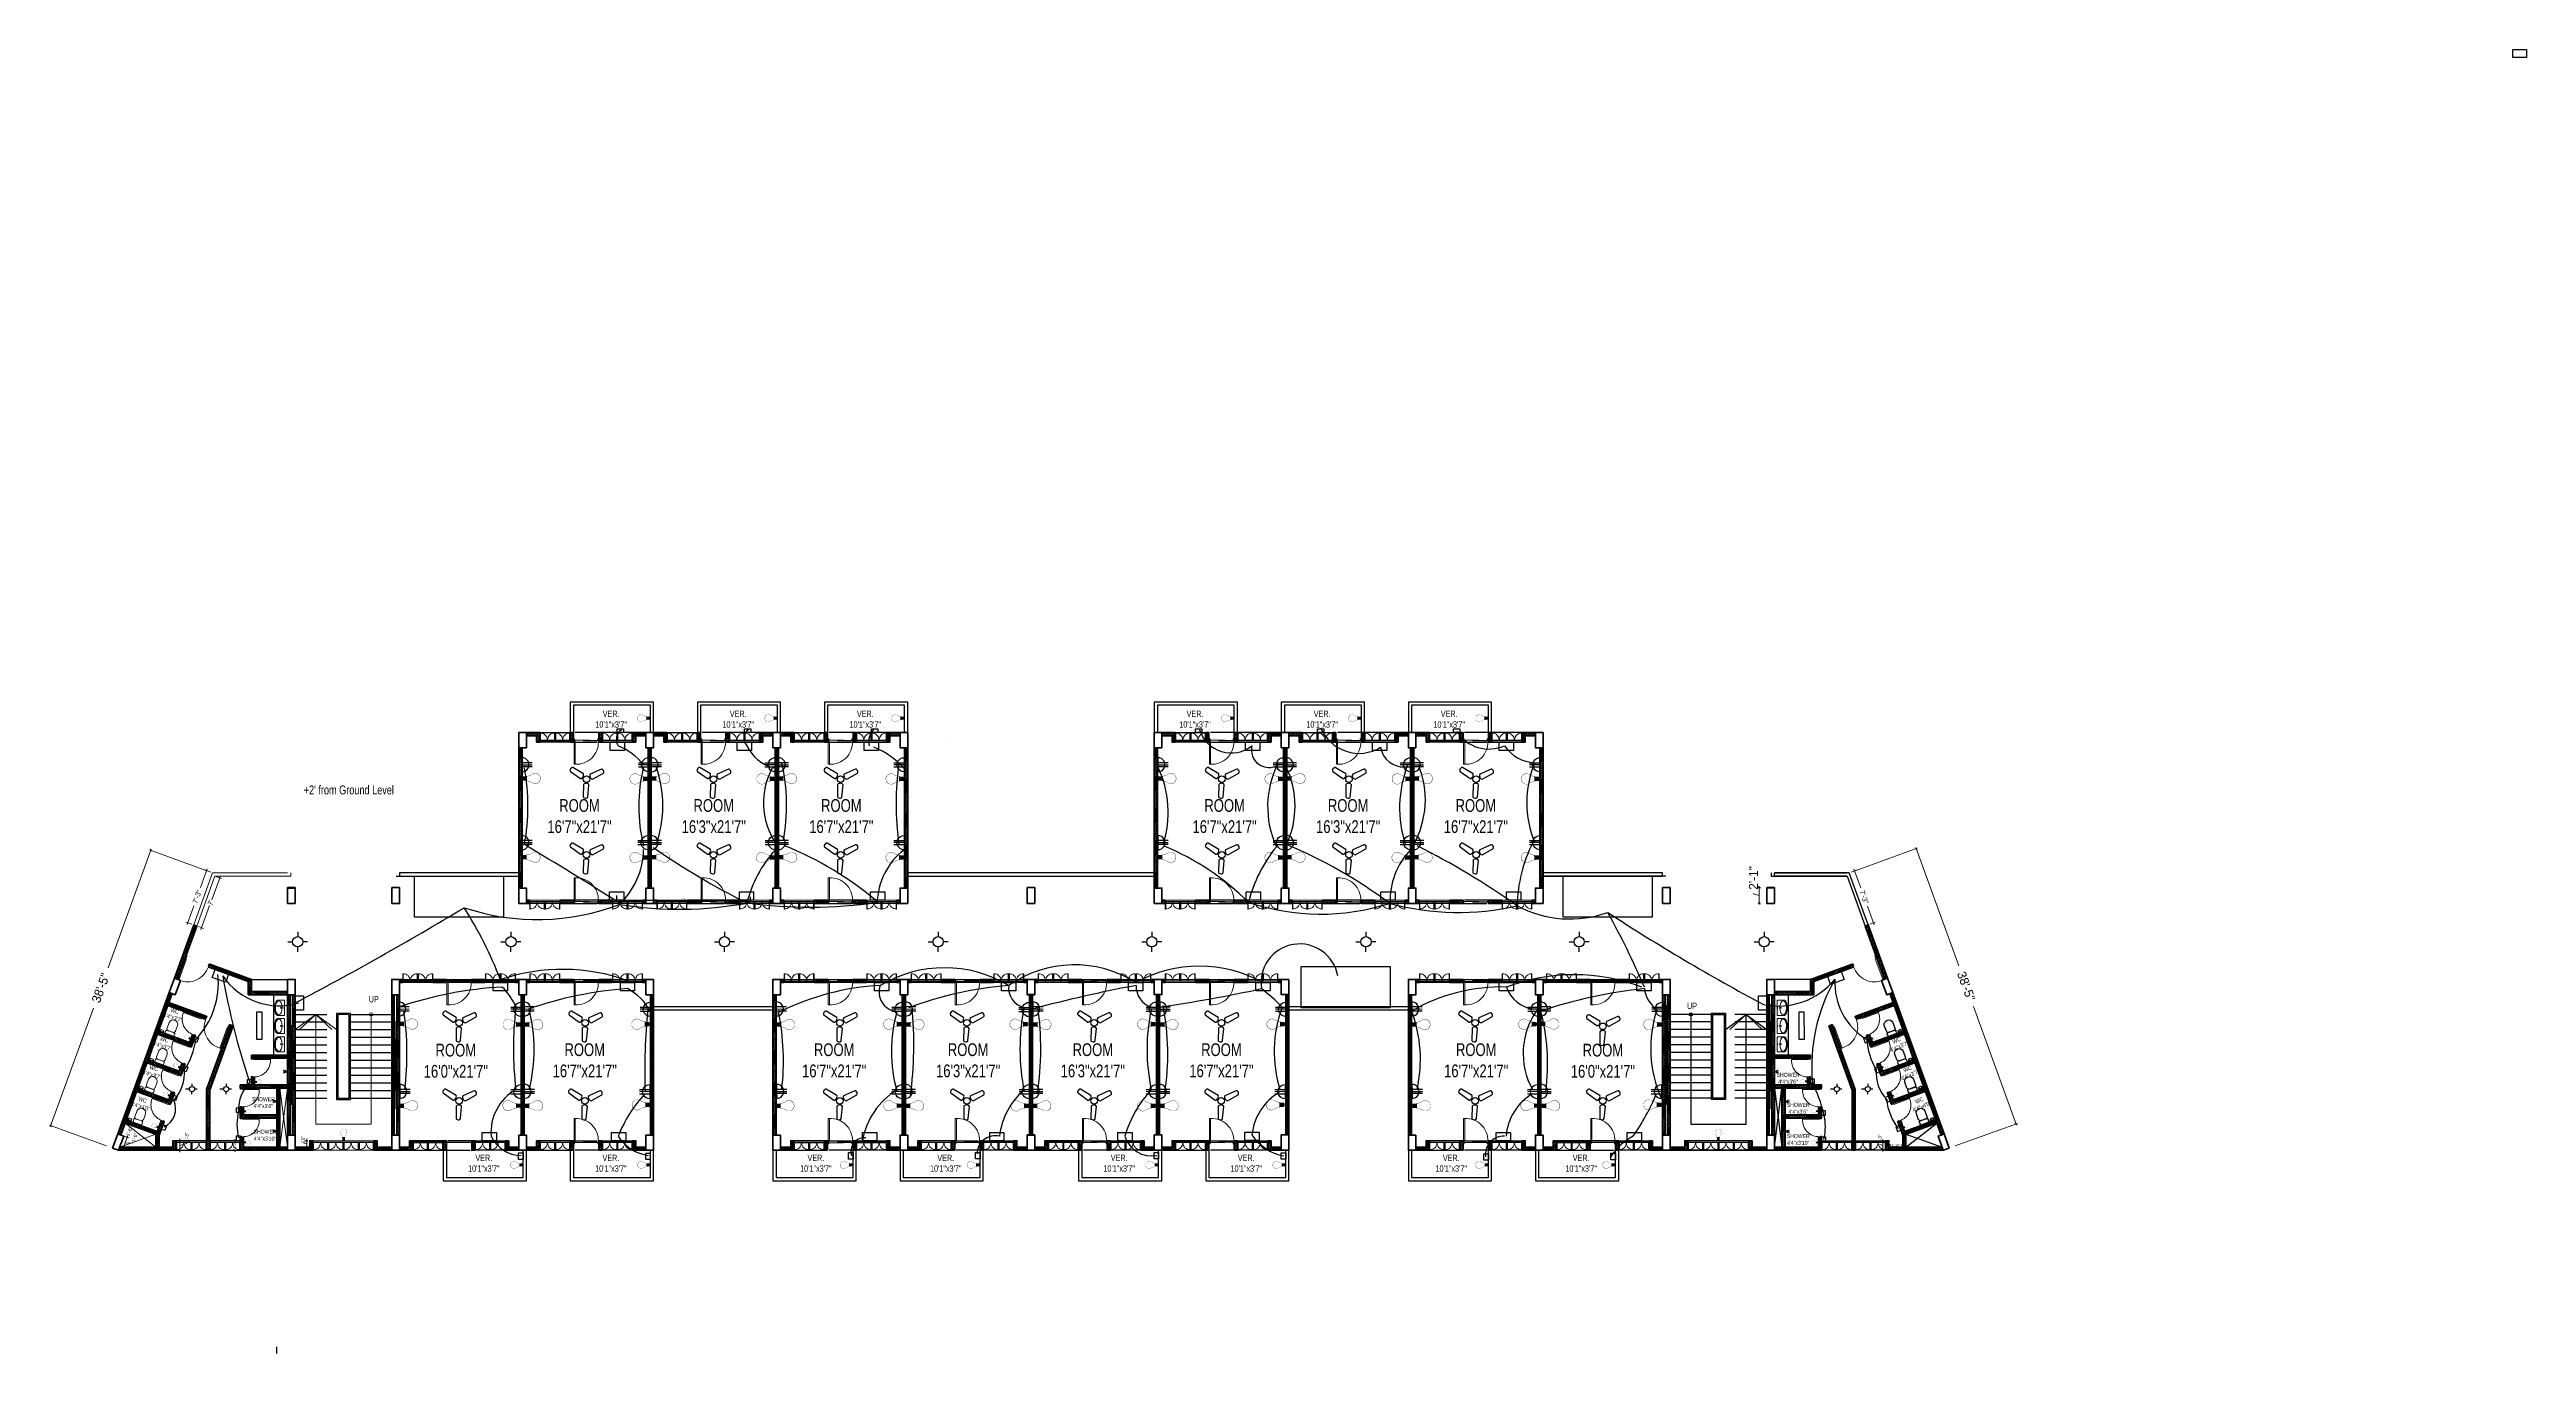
# Model space of a CAD drawing. Extents: x 28 to 3926, y 235 to 2288.
import ezdxf

# ---------------------------------------------------------------- set-up
doc = ezdxf.new("R2010")
doc.units = 0
doc.header["$LTSCALE"] = 10
doc.linetypes.add('DASHED2', pattern=[0.375, 0.25, -0.125])
for name, color, linetype, lineweight in [('A-TEXT', 7, 'Continuous', 5), ('ar-DOOR-WOOD', 44, 'Continuous', 0), ('column', 1, 'Continuous', 50), ('Dimension', 18, 'Continuous', 9), ('illustr-TOILET FIXTURE', 171, 'Continuous', 0), ('Main Wall', 250, 'Continuous', 13), ('WALL_SEC_', 170, 'Continuous', 25), ('window', 160, 'Continuous', 9)]:
    doc.layers.add(name, color=color, linetype=linetype, lineweight=lineweight)
for name, color, linetype in [('BOX', 7, 'Continuous'), ('conduit', 160, 'Continuous'), ('e conduit sdb to swicth', 160, 'Continuous'), ('Electrical Installation', 50, 'Continuous'), ('plug ins', 7, 'Continuous')]:
    doc.layers.add(name, color=color, linetype=linetype)
doc.layers.add('hatch brick', color=32, linetype='Continuous', lineweight=0, transparency=0.4)
doc.styles.add('SIMPLE', font='romantic.ttf')
doc.dimstyles.new('Architectural', dxfattribs={"dimtxt": 14, "dimasz": 4, "dimexe": 2, "dimexo": 10, "dimgap": 0.09, "dimtad": 0, "dimdec": 0, "dimzin": 0, "dimdsep": 46, "dimlunit": 4, "dimtxsty": 'Standard', "dimblk": 'ARCHTICK', "dimcen": 0.09, "dimdle": 2, "dimclrd": 256, "dimclre": 256, "dimclrt": 256, "dimadec": 0, "dimazin": 0, "dimtfac": 1, "dimtdec": 0, "dimtofl": 0, "dimtmove": 1, "dimatfit": 2, "dimfxl": 12, "dimtolj": 1, "dimtzin": 0, "dimlwd": -1, "dimlwe": -1, "dimarcsym": 0})
doc.dimstyles.new('Architectural small', dxfattribs={"dimtxt": 8, "dimasz": 2, "dimexe": 3, "dimexo": 3, "dimgap": 0.09, "dimtad": 0, "dimdec": 0, "dimzin": 0, "dimdsep": 46, "dimlunit": 4, "dimtxsty": 'Standard', "dimblk": 'ARCHTICK', "dimcen": 0.09, "dimdle": 3, "dimclrd": 6, "dimclre": 6, "dimclrt": 5, "dimadec": 0, "dimazin": 0, "dimtfac": 1, "dimtdec": 0, "dimtofl": 0, "dimtmove": 1, "dimatfit": 2, "dimfxl": 12, "dimtolj": 1, "dimtzin": 0, "dimlwd": 18, "dimlwe": 18, "dimarcsym": 0})
doc.dimstyles.get("Standard").update_dxf_attribs({"dimtxt": 0.18, "dimasz": 0.18, "dimexe": 0.18, "dimexo": 0.0625, "dimgap": 0.09, "dimtad": 0, "dimtih": 1, "dimtoh": 1, "dimdec": 4, "dimzin": 0, "dimdsep": 46, "dimtxsty": 'Standard', "dimcen": 0.09, "dimadec": 0, "dimazin": 0, "dimtfac": 1, "dimtdec": 4, "dimtofl": 0, "dimtmove": 0, "dimatfit": 3, "dimfxl": 1, "dimtolj": 1, "dimtzin": 0, "dimarcsym": 0})
pattern_1 = [(45, (0, 0), (-1.3258252147, 1.3258252147), [])]
pattern_2 = [(45, (-53757.0333, -18132.9633), (-1.325825215, 1.325825215), [])]
pattern_3 = [(45, (-53826.0333, -18134.9633), (-1.325825215, 1.325825215), [])]
pattern_4 = [(45, (-53840.5333, -18134.9633), (-1.325825215, 1.325825215), [])]
pattern_5 = [(45, (-53824.822, -18134.9633), (-1.325825215, 1.325825215), [])]
pattern_6 = [(45, (-53831.0333, -18386.9633), (-1.325825215, 1.325825215), [])]
pattern_7 = [(45, (-53712.0333, -18132.9633), (-1.325825215, 1.325825215), [])]
pattern_8 = [(45, (-53822.5333, -18134.9633), (-1.325825215, 1.325825215), [])]
pattern_9 = [(45, (-53829.5333, -18134.9633), (-1.325825215, 1.325825215), [])]
pattern_10 = [(45, (-1497523.8946, -132021.2452), (-1.3258252147, 1.3258252147), [])]
pattern_11 = [(45, (-1497123.8946, -132021.2452), (-1.3258252147, 1.3258252147), [])]
pattern_12 = [(45, (-1496523.8946, -132021.2452), (-1.3258252147, 1.3258252147), [])]
pattern_13 = [(45, (-1496123.8946, -132021.2452), (-1.3258252147, 1.3258252147), [])]

msp = doc.modelspace()

# ---------------------------------------------------------------- texts
at = {"layer": 'A-TEXT', "color": 18, "true_color": 0x000000, "attachment_point": 9, "style": 'SIMPLE'}
for s, insert, char_height, width in [('\\pxqc;{\\fSwis721 LtCn BT|b0|i0|c0|p34;VER.\\P10\'1"x3\'7"}', (948.119, 1220.335), 10, 73.45933), ('\\pxqc;{\\fSwis721 LtCn BT|b0|i0|c0|p34;VER.\\P10\'1"x3\'7"}', (1148.119, 1220.335), 10, 73.45933), ('\\pxqc;{\\fSwis721 LtCn BT|b0|i0|c0|p34;VER.\\P10\'1"x3\'7"}', (1348.119, 1220.335), 10, 73.45933), ('\\pxqc;{\\fSwis721 LtCn BT|b0|i0|c0|p34;VER.\\P10\'1"x3\'7"}', (1867.119, 1220.335), 10, 73.45933), ('\\pxqc;{\\fSwis721 LtCn BT|b0|i0|c0|p34;VER.\\P10\'1"x3\'7"}', (2067.119, 1220.335), 10, 73.45933), ('\\pxqc;{\\fSwis721 LtCn BT|b0|i0|c0|p34;VER.\\P10\'1"x3\'7"}', (2267.119, 1220.335), 10, 73.45933), ("\\pxqc;{\\fSwis721 LtCn BT|b0|i0|c0|p34;+2' from Ground Level }", (571.942, 1115.135), 14, 146.91866), ('\\pxqc;{\\fSwis721 LtCn BT|b0|i0|c0|p34;ROOM\\P16\'7"x21\'7"}', (935.056, 1054.265), 20, 146.91866), ('\\pxqc;{\\fSwis721 LtCn BT|b0|i0|c0|p34;ROOM\\P16\'3"x21\'7"}', (1146.322, 1054.265), 20, 146.91866), ('\\pxqc;{\\fSwis721 LtCn BT|b0|i0|c0|p34;ROOM\\P16\'7"x21\'7"}', (1347.156, 1054.265), 20, 146.91866), ('\\pxqc;{\\fSwis721 LtCn BT|b0|i0|c0|p34;ROOM\\P16\'7"x21\'7"}', (1950.409, 1054.265), 20, 146.91866), ('\\pxqc;{\\fSwis721 LtCn BT|b0|i0|c0|p34;ROOM\\P16\'3"x21\'7"}', (2144.79, 1054.265), 20, 146.91866), ('\\pxqc;{\\fSwis721 LtCn BT|b0|i0|c0|p34;ROOM\\P16\'7"x21\'7"}', (2345.81, 1054.265), 20, 146.91866), ('\\pxqc,t7;{\\fSwis721 LtCn BT|b0|i0|c0|p34;UP}', (571.302, 787.82), 10, 67.05491), ('\\pxqc,t7;{\\fSwis721 LtCn BT|b0|i0|c0|p34;UP}', (2646.066, 777.127), 10, 67.05491), ('\\pxqc;{\\fSwis721 LtCn BT|b0|i0|c0|p34;ROOM\\P16\'0"x21\'7"}', (740.373, 669.011), 20, 146.91866), ('\\pxqc;{\\fSwis721 LtCn BT|b0|i0|c0|p34;ROOM\\P16\'7"x21\'7"}', (943.27, 669.724), 20, 146.91866), ('\\pxqc;{\\fSwis721 LtCn BT|b0|i0|c0|p34;ROOM\\P16\'7"x21\'7"}', (1335.901, 669.724), 20, 146.91866), ('\\pxqc;{\\fSwis721 LtCn BT|b0|i0|c0|p34;ROOM\\P16\'3"x21\'7"}', (1546.67, 669.724), 20, 146.91866), ('\\pxqc;{\\fSwis721 LtCn BT|b0|i0|c0|p34;ROOM\\P16\'3"x21\'7"}', (1742.986, 669.724), 20, 146.91866), ('\\pxqc;{\\fSwis721 LtCn BT|b0|i0|c0|p34;ROOM\\P16\'7"x21\'7"}', (1945.324, 669.724), 20, 146.91866), ('\\pxqc;{\\fSwis721 LtCn BT|b0|i0|c0|p34;ROOM\\P16\'7"x21\'7"}', (2346.356, 669.724), 20, 146.91866), ('\\pxqc;{\\fSwis721 LtCn BT|b0|i0|c0|p34;ROOM\\P16\'0"x21\'7"}', (2545.793, 669.011), 20, 146.91866), ('\\pxqc;{\\fSwis721 LtCn BT|b0|i0|c0|p34;VER.\\P10\'1"x3\'7"}', (747.724, 521.109), 10, 73.45933), ('\\pxqc;{\\fSwis721 LtCn BT|b0|i0|c0|p34;VER.\\P10\'1"x3\'7"}', (947.724, 521.109), 10, 73.45933), ('\\pxqc;{\\fSwis721 LtCn BT|b0|i0|c0|p34;VER.\\P10\'1"x3\'7"}', (1270.365, 521.109), 10, 73.45933), ('\\pxqc;{\\fSwis721 LtCn BT|b0|i0|c0|p34;VER.\\P10\'1"x3\'7"}', (1474.777, 521.109), 10, 73.45933), ('\\pxqc;{\\fSwis721 LtCn BT|b0|i0|c0|p34;VER.\\P10\'1"x3\'7"}', (1747.724, 521.171), 10, 73.45933), ('\\pxqc;{\\fSwis721 LtCn BT|b0|i0|c0|p34;VER.\\P10\'1"x3\'7"}', (1947.724, 521.171), 10, 73.45933), ('\\pxqc;{\\fSwis721 LtCn BT|b0|i0|c0|p34;VER.\\P10\'1"x3\'7"}', (2270.365, 521.109), 10, 73.45933), ('\\pxqc;{\\fSwis721 LtCn BT|b0|i0|c0|p34;VER.\\P10\'1"x3\'7"}', (2474.777, 521.109), 10, 73.45933)]:
    msp.add_mtext(s, dxfattribs=dict(at, insert=insert, char_height=char_height, width=width))
at = {"layer": 'A-TEXT', "color": 18, "true_color": 0x000000, "char_height": 6.4, "width": 47.01397, "attachment_point": 9, "style": 'SIMPLE'}
for s, insert, rotation in [('\\pxqc;{\\fSwis721 LtCn BT|b0|i0|c0|p34;WC\\P4\'4"x3\'7"}', (242.981, 754.136), 342.845439), ('\\pxqc;{\\fSwis721 LtCn BT|b0|i0|c0|p34;WC\\P4\'4"x3\'7"}', (226.595, 709.02), 342.845439), ('\\pxqc;{\\fSwis721 LtCn BT|b0|i0|c0|p34;WC\\P4\'4"x3\'7"}', (2961.657, 724.65), 23.409484), ('\\pxqc;{\\fSwis721 LtCn BT|b0|i0|c0|p34;WC\\P4\'4"x3\'7"}', (210.211, 663.91), 342.845439), ('\\pxqc;{\\fSwis721 LtCn BT|b0|i0|c0|p34;SHOWER\\P4\'4"x3\'6"}', (2787.217, 659.735), 359.845439), ('\\pxqc;{\\fSwis721 LtCn BT|b0|i0|c0|p34;WC\\P4\'4"x3\'7"}', (2978.546, 679.726), 23.409484), ('\\pxqc;{\\fSwis721 LtCn BT|b0|i0|c0|p34;WC\\P4\'4"x4\'0"}', (192.118, 614.094), 342.845439), ('\\pxqc;{\\fSwis721 LtCn BT|b0|i0|c0|p34;SHOWER\\P4\'4"x3\'6"}', (387.497, 621.359), 359.845439), ('\\pxqc;{\\fSwis721 LtCn BT|b0|i0|c0|p34;SHOWER\\P4\'4"x3\'6"}', (2803.154, 612.447), 359.845439), ('\\pxqc;{\\fSwis721 LtCn BT|b0|i0|c0|p34;WC\\P4\'4"x4\'0"}', (2997.196, 630.116), 23.409484), ('\\pxqc;{\\fSwis721 LtCn BT|b0|i0|c0|p34;SHOWER\\P4\'4"x3\'10"}', (390.265, 570.047), 359.845439), ('\\pxqc;{\\fSwis721 LtCn BT|b0|i0|c0|p34;SHOWER\\P4\'4"x3\'10"}', (2803.154, 563.27), 359.845439)]:
    msp.add_mtext(s, dxfattribs=dict(at, insert=insert, rotation=rotation))

# ---------------------------------------------------------------- blocks, each defined once
blk = doc.blocks.new('_ArchTick')
at = {"color": 0, "linetype": 'ByBlock', "const_width": 0.15}
blk.add_lwpolyline([(-0.5, -0.5), (0.5, 0.5)], dxfattribs=at)
blk = doc.blocks.new('*D43')
at = {"layer": 'Defpoints', "color": 0, "transparency": 16777216}
for p in [(284.2, 991.8), (29.4, 593.8), (126.8, 558.4)]:
    blk.add_point(p, dxfattribs=at)
at = {"layer": 'Dimension', "transparency": 16777216}
for p, q in [((187.5, 1029), (119.7, 842.3)), ((274.8, 995.2), (184.9, 1027.8)), ((28.7, 591.9), (96.5, 778.6)), ((117.4, 561.8), (27.5, 594.4))]:
    blk.add_line(p, q, dxfattribs=at)
at = {"layer": 'Dimension', "transparency": 16777216, "xscale": 4, "yscale": 4, "zscale": 4}
for p, rotation in [((186.8, 1027.2), 70.0371155130217), ((29.4, 593.8), 250.0371155130217)]:
    blk.add_blockref('_ArchTick', p, dxfattribs=dict(at, rotation=rotation))
at = {"layer": 'Dimension', "transparency": 16777216, "insert": (108.1, 810.5), "char_height": 14, "attachment_point": 5, "rotation": 70.0371}
blk.add_mtext('\\A1;38\'-5"', dxfattribs=at)
blk = doc.blocks.new('*D44')
at = {"layer": 'Defpoints', "color": 0, "transparency": 16777216}
for p in [(2860, 991.8), (3122.7, 596.6), (3017.4, 558.4)]:
    blk.add_point(p, dxfattribs=at)
at = {"layer": 'Dimension', "transparency": 16777216}
for p, q in [((2869.4, 995.2), (2967.1, 1030.7)), ((2964.6, 1031.9), (3032.4, 845.2)), ((3123.4, 594.7), (3055.5, 781.4)), ((3026.8, 561.8), (3124.6, 597.3))]:
    blk.add_line(p, q, dxfattribs=at)
at = {"layer": 'Dimension', "transparency": 16777216, "xscale": 4, "yscale": 4, "zscale": 4}
for p, rotation in [((2965.3, 1030), 109.9628844869782), ((3122.7, 596.6), 289.9628844869782)]:
    blk.add_blockref('_ArchTick', p, dxfattribs=dict(at, rotation=rotation))
at = {"layer": 'Dimension', "transparency": 16777216, "insert": (3044, 813.3), "char_height": 14, "attachment_point": 5, "rotation": 289.9629}
blk.add_mtext('\\A1;38\'-5"', dxfattribs=at)
blk = doc.blocks.new('*D45')
at = {"layer": 'Defpoints', "color": 0, "transparency": 16777216}
for p in [(287.7, 986.8), (295.3, 984), (259.2, 908.1)]:
    blk.add_point(p, dxfattribs=at)
at = {"layer": 'Dimension', "color": 6, "lineweight": 18, "transparency": 16777216}
for p, q in [((296.4, 986.8), (282.7, 949.1)), ((290.5, 985.7), (298.2, 983)), ((265.7, 902.5), (279.4, 940.2)), ((262, 907.1), (269.6, 904.3))]:
    blk.add_line(p, q, dxfattribs=at)
at = {"layer": 'Dimension', "color": 6, "lineweight": 18, "transparency": 16777216, "xscale": 2, "yscale": 2, "zscale": 2}
for p, rotation in [((295.3, 984), 70.03895655917337), ((266.8, 905.4), 250.0389565591734)]:
    blk.add_blockref('_ArchTick', p, dxfattribs=dict(at, rotation=rotation))
at = {"layer": 'Dimension', "color": 5, "transparency": 16777216, "insert": (281.1, 944.7), "char_height": 8, "attachment_point": 5, "rotation": 70.039}
blk.add_mtext("\\A1;7'", dxfattribs=at)
blk = doc.blocks.new('*D46')
at = {"layer": 'Defpoints', "color": 0, "transparency": 16777216}
for p in [(2860, 991.8), (2889.8, 909.8), (2898.2, 912.9)]:
    blk.add_point(p, dxfattribs=at)
at = {"layer": 'Dimension', "color": 6, "lineweight": 18, "transparency": 16777216}
for p, q in [((2862.8, 992.8), (2871.2, 995.8)), ((2867.4, 997.6), (2878, 968.3)), ((2899.2, 910.1), (2888.6, 939.4)), ((2892.6, 910.9), (2901, 913.9))]:
    blk.add_line(p, q, dxfattribs=at)
at = {"layer": 'Dimension', "color": 6, "lineweight": 18, "transparency": 16777216, "xscale": 2, "yscale": 2, "zscale": 2}
for p, rotation in [((2868.4, 994.8), 109.9610434408243), ((2898.2, 912.9), 289.9610434408243)]:
    blk.add_blockref('_ArchTick', p, dxfattribs=dict(at, rotation=rotation))
at = {"layer": 'Dimension', "color": 5, "transparency": 16777216, "insert": (2883.3, 953.8), "char_height": 8, "attachment_point": 5, "rotation": 289.961}
blk.add_mtext('\\A1;7\'-3"', dxfattribs=at)
blk = doc.blocks.new('*D47')
at = {"layer": 'Defpoints', "color": 0, "transparency": 16777216}
for p in [(284.2, 991.8), (244.9, 913.3), (254.5, 909.8)]:
    blk.add_point(p, dxfattribs=at)
at = {"layer": 'Dimension', "color": 6, "lineweight": 18, "transparency": 16777216}
for p, q in [((275.7, 998.1), (265, 968.8)), ((281.4, 992.8), (271.8, 996.3)), ((243.9, 910.5), (254.5, 939.8)), ((251.7, 910.8), (242.1, 914.3))]:
    blk.add_line(p, q, dxfattribs=at)
at = {"layer": 'Dimension', "color": 6, "lineweight": 18, "transparency": 16777216, "xscale": 2, "yscale": 2, "zscale": 2}
for p, rotation in [((274.6, 995.2), 70.0587109803053), ((244.9, 913.3), 250.0587109803053)]:
    blk.add_blockref('_ArchTick', p, dxfattribs=dict(at, rotation=rotation))
at = {"layer": 'Dimension', "color": 5, "transparency": 16777216, "insert": (259.8, 954.3), "char_height": 8, "attachment_point": 5, "rotation": 70.0587}
blk.add_mtext('\\A1;7\'-3"', dxfattribs=at)
blk = doc.blocks.new('*D48')
at = {"layer": 'Defpoints', "color": 0, "transparency": 16777216}
for p in [(432.4, 560), (437.1, 570), (437.1, 560)]:
    blk.add_point(p, dxfattribs=at)
at = {"layer": 'Dimension', "color": 6, "lineweight": 18, "transparency": 16777216}
for p, q in [((426.6, 566.7), (426.6, 566.9)), ((432.4, 565), (426.6, 566.7)), ((434.1, 570), (429.4, 570)), ((434.1, 560), (429.4, 560)), ((432.4, 573), (432.4, 557))]:
    blk.add_line(p, q, dxfattribs=at)
for p, rotation in [((432.4, 570), 90), ((432.4, 560), 270)]:
    blk.add_blockref('_ArchTick', p, dxfattribs=dict(at, rotation=rotation))
at = {"layer": 'Dimension', "color": 5, "transparency": 16777216, "insert": (426.6, 571.9), "char_height": 8, "attachment_point": 5, "rotation": 90}
blk.add_mtext('\\A1;{\\H0.66667x;10"}', dxfattribs=at)
blk = doc.blocks.new('*D49')
at = {"layer": 'Defpoints', "color": 0, "transparency": 16777216}
for p in [(138, 560), (144.3, 577.3), (149.7, 575.3)]:
    blk.add_point(p, dxfattribs=at)
at = {"layer": 'Dimension', "color": 6, "lineweight": 18, "transparency": 16777216}
for p, q in [((140.8, 558.9), (146.3, 557)), ((142.4, 555.2), (150.8, 578.1)), ((146.6, 566.7), (158.2, 566)), ((147.1, 576.3), (152.6, 574.3)), ((158.2, 566), (158.3, 566.2))]:
    blk.add_line(p, q, dxfattribs=at)
at = {"layer": 'Dimension', "color": 6, "lineweight": 18, "transparency": 16777216, "xscale": 2, "yscale": 2, "zscale": 2}
for p, rotation in [((143.4, 558), 250.0389565590959), ((149.7, 575.3), 70.03895655909592)]:
    blk.add_blockref('_ArchTick', p, dxfattribs=dict(at, rotation=rotation))
at = {"layer": 'Dimension', "color": 5, "transparency": 16777216, "insert": (161.5, 575), "char_height": 8, "attachment_point": 5, "rotation": 70.039}
blk.add_mtext('\\A1;{\\H0.66667x;1\'-6"}', dxfattribs=at)
blk = doc.blocks.new('*D50')
at = {"layer": 'Defpoints', "color": 0, "transparency": 16777216}
for p in [(146.4, 597.7), (156.5, 594), (139.6, 579)]:
    blk.add_point(p, dxfattribs=at)
at = {"layer": 'Dimension', "color": 6, "lineweight": 18, "transparency": 16777216}
for p, q in [((149.2, 596.6), (159.3, 593)), ((157.5, 596.8), (156.3, 593.5)), ((142.4, 578), (152.5, 574.3)), ((148.7, 572.5), (149.9, 575.8))]:
    blk.add_line(p, q, dxfattribs=at)
at = {"layer": 'Dimension', "color": 6, "lineweight": 18, "transparency": 16777216, "xscale": 2, "yscale": 2, "zscale": 2}
for p, rotation in [((156.5, 594), 70.00234317512712), ((149.7, 575.3), 250.0023431751271)]:
    blk.add_blockref('_ArchTick', p, dxfattribs=dict(at, rotation=rotation))
at = {"layer": 'Dimension', "color": 5, "transparency": 16777216, "insert": (153.1, 584.6), "char_height": 8, "attachment_point": 5, "rotation": 70.0023}
blk.add_mtext('\\A1;{\\H0.66667x;1\'-8"}', dxfattribs=at)
blk = doc.blocks.new('DOOR_45')
at = {"layer": 'ar-DOOR-WOOD'}
for p, q in [((-11008.7, 15426.4), (-11008.7, 15424.4)), ((-10968.7, 15426.4), (-11008.7, 15426.4)), ((-11008.7, 15424.4), (-10968.7, 15424.4)), ((-10968.7, 15427.4), (-10963.7, 15427.4)), ((-10968.7, 15427.4), (-10968.7, 15426.4)), ((-10968.7, 15424.4), (-10968.7, 15426.4)), ((-10968.7, 15426.4), (-10966.7, 15426.4)), ((-10966.7, 15426.4), (-10966.7, 15425.4)), ((-10966.7, 15425.4), (-10963.7, 15425.4)), ((-10963.7, 15427.4), (-10963.7, 15425.4)), ((-10968.7, 15382.4), (-10968.7, 15383.4)), ((-10968.7, 15383.4), (-10966.7, 15383.4)), ((-10968.7, 15382.4), (-10963.7, 15382.4)), ((-10966.7, 15384.4), (-10963.7, 15384.4)), ((-10966.7, 15383.4), (-10966.7, 15384.4)), ((-10963.7, 15382.4), (-10963.7, 15384.4))]:
    blk.add_line(p, q, dxfattribs=at)
for points in [[(-10968.7, 15426.4), (-11008.7, 15426.4), (-11008.7, 15424.4), (-10968.7, 15424.4)], [(-10963.7, 15427.4), (-10968.7, 15427.4), (-10968.7, 15426.4), (-10966.7, 15426.4), (-10966.7, 15425.4), (-10963.7, 15425.4)], [(-10968.7, 15383.4), (-10968.7, 15382.4), (-10963.7, 15382.4), (-10963.7, 15384.4), (-10966.7, 15384.4), (-10966.7, 15383.4)]]:
    blk.add_lwpolyline(points, close=True, dxfattribs=at)
blk.add_arc((-10969.9, 15422.3), 38.9, 176.9083, 271.677, dxfattribs=at)
blk = doc.blocks.new('DOOR_40')
at = {"layer": 'ar-DOOR-WOOD'}
for p, q in [((-11029, 15421), (-11064, 15421)), ((-11064, 15421), (-11064, 15419)), ((-11064, 15419), (-11029, 15419)), ((-11029, 15422), (-11024, 15422)), ((-11029, 15422), (-11029, 15421)), ((-11029, 15419), (-11029, 15421)), ((-11029, 15421), (-11027, 15421)), ((-11029, 15383), (-11027, 15383)), ((-11029, 15382), (-11029, 15383)), ((-11029, 15382), (-11024, 15382)), ((-11027, 15421), (-11027, 15420)), ((-11027, 15420), (-11024, 15420)), ((-11027, 15383), (-11027, 15384)), ((-11027, 15384), (-11024, 15384)), ((-11024, 15422), (-11024, 15420)), ((-11024, 15382), (-11024, 15384))]:
    blk.add_line(p, q, dxfattribs=at)
blk.add_arc((-11029, 15418), 34.8, 178.03, 270.3561, dxfattribs=at)
blk = doc.blocks.new('room 1')
h = blk.add_hatch()
h.set_pattern_fill('ANSI31', color=256, scale=15)
h.set_pattern_definition(pattern_1)
h.paths.add_polyline_path([(1498318, 133229), (1498318, 133219), (1498323, 133219), (1498323, 133234), (1498302, 133234), (1498302, 133229), (1498302, 133229)])
h = blk.add_hatch()
h.set_pattern_fill('ANSI31', color=256, scale=15)
h.set_pattern_definition(pattern_1)
h.paths.add_polyline_path([(1498474, 133229), (1498474, 133219), (1498469, 133219), (1498469, 133234), (1498490, 133234), (1498490, 133229), (1498490, 133229)])
at = {"layer": 'hatch brick'}
h = blk.add_hatch(dxfattribs=at)
h.set_pattern_fill('ANSI31', color=256, scale=15)
h.set_pattern_definition(pattern_1)
h.paths.add_polyline_path([(1498298.5, 132989), (1498293.5, 132989), (1498293.5, 133210), (1498298.5, 133210)])
h = blk.add_hatch(dxfattribs=at)
h.set_pattern_fill('ANSI31', color=256, scale=15)
h.set_pattern_definition([(45, (69, 2), (-1.3258252147, 1.3258252147), [])])
h.paths.add_polyline_path([(1498376, 133234), (1498376, 133219), (1498376, 133219), (1498371, 133219), (1498371, 133234)])
h = blk.add_hatch(dxfattribs=at)
h.set_pattern_fill('ANSI31', color=256, scale=15)
h.set_pattern_definition([(45, (114, 2), (-1.3258252147, 1.3258252147), [])])
h.paths.add_polyline_path([(1498421, 133234), (1498421, 133219), (1498421, 133219), (1498416, 133219), (1498416, 133234)])
h = blk.add_hatch(dxfattribs=at)
h.set_pattern_fill('ANSI31', color=256, scale=15)
h.set_pattern_definition(pattern_1)
h.paths.add_polyline_path([(1498493.5, 132989), (1498498.5, 132989), (1498498.5, 133210), (1498493.5, 133210)])
h = blk.add_hatch(dxfattribs=at)
h.set_pattern_fill('ANSI31', color=256, scale=15)
h.set_pattern_definition([(45, (-14.5, 0), (-1.3258252147, 1.3258252147), [])])
h.paths.add_polyline_path([(1498302, 132970), (1498307, 132970), (1498307, 132965), (1498302, 132965)])
h = blk.add_hatch(dxfattribs=at)
h.set_pattern_fill('ANSI31', color=256, scale=15)
h.set_pattern_definition([(45, (-5, -252), (-1.3258252147, 1.3258252147), [])])
h.paths.add_polyline_path([(1498376, 132970), (1498355, 132970), (1498355, 132965), (1498376, 132965)])
h = blk.add_hatch(dxfattribs=at)
h.set_pattern_fill('ANSI31', color=256, scale=15)
h.set_pattern_definition([(45, (1.2113, 4e-09), (-1.3258252147, 1.3258252147), [])])
h.paths.add_polyline_path([(1498437, 132970), (1498416, 132970), (1498416, 132965), (1498437, 132965)])
h = blk.add_hatch(dxfattribs=at)
h.set_pattern_fill('ANSI31', color=256, scale=15)
h.set_pattern_definition(pattern_1)
h.paths.add_polyline_path([(1498490, 132970), (1498485, 132970), (1498485, 132965), (1498490, 132965)])
for points in [[(1498323, 133234), (1498371, 133234), (1498371, 133219), (1498323, 133219)], [(1498469, 133234), (1498421, 133234), (1498421, 133219), (1498469, 133219)]]:
    blk.add_lwpolyline(points, close=True)
at = {"linetype": 'DASHED2', "ltscale": 15}
for points in [[(1498376, 133219), (1498416, 133219), (1498416, 133234), (1498376, 133234)], [(1498376, 132965), (1498416, 132965), (1498416, 132970), (1498376, 132970)]]:
    blk.add_lwpolyline(points, close=True, dxfattribs=at)
at = {"layer": 'Main Wall', "color": 1, "lineweight": 50}
for points in [[(1498302, 133210), (1498290, 133210), (1498290, 133234), (1498302, 133234), (1498302, 133210)], [(1498502, 133210), (1498490, 133210), (1498490, 133234), (1498502, 133234), (1498502, 133210)], [(1498302, 132965), (1498290, 132965), (1498290, 132989), (1498302, 132989), (1498302, 132965)], [(1498502, 132965), (1498490, 132965), (1498490, 132989), (1498502, 132989), (1498502, 132965)]]:
    blk.add_lwpolyline(points, dxfattribs=at)
at = {"layer": 'Main Wall', "lineweight": 35}
for points in [[(1498298.5, 132989), (1498293.5, 132989), (1498293.5, 133210), (1498298.5, 133210)], [(1498376, 133234), (1498376, 133219), (1498376, 133219), (1498376, 133219), (1498371, 133219), (1498371, 133234)], [(1498421, 133234), (1498421, 133219), (1498421, 133219), (1498421, 133219), (1498416, 133219), (1498416, 133234)], [(1498493.5, 132989), (1498498.5, 132989), (1498498.5, 133210), (1498493.5, 133210)], [(1498302, 132970), (1498307, 132970), (1498307, 132965), (1498302, 132965)], [(1498437, 132970), (1498416, 132970), (1498416, 132965), (1498437, 132965)], [(1498490, 132970), (1498485, 132970), (1498485, 132965), (1498490, 132965)]]:
    blk.add_lwpolyline(points, close=True, dxfattribs=at)
for points in [[(1498318, 133229), (1498318, 133219), (1498323, 133219), (1498323, 133234), (1498302, 133234), (1498302, 133229), (1498302, 133229), (1498302, 133229), (1498318, 133229)], [(1498474, 133229), (1498474, 133219), (1498469, 133219), (1498469, 133234), (1498490, 133234), (1498490, 133229), (1498490, 133229), (1498490, 133229), (1498474, 133229)], [(1498376, 132970), (1498376, 132970), (1498355, 132970), (1498355, 132965), (1498376, 132965), (1498376, 132970)]]:
    blk.add_lwpolyline(points, dxfattribs=at)
at = {"layer": 'Main Wall', "color": 150}
for points in [[(1498371, 133221), (1498323.6, 133221), (1498323.6, 133222), (1498371, 133222)], [(1498371, 133221), (1498323.6, 133221), (1498323.6, 133221.5), (1498371, 133221.5)], [(1498421, 133221), (1498468.4, 133221), (1498468.4, 133222), (1498421, 133222)], [(1498421, 133221), (1498468.4, 133221), (1498468.4, 133221.5), (1498421, 133221.5)], [(1498307, 132968), (1498354.4, 132968), (1498354.4, 132967), (1498307, 132967)], [(1498307, 132968), (1498354.4, 132968), (1498354.4, 132967.5), (1498307, 132967.5)], [(1498437.6, 132968), (1498484.4, 132968), (1498484.4, 132967), (1498437.6, 132967)], [(1498437.6, 132968), (1498484.4, 132968), (1498484.4, 132967.5), (1498437.6, 132967.5)]]:
    blk.add_lwpolyline(points, close=True, dxfattribs=at)
at = {"layer": 'Main Wall', "color": 150, "linetype": 'DASHED2', "ltscale": 10}
for points in [[(1498376, 133222), (1498416, 133222), (1498416, 133221), (1498376, 133221)], [(1498376, 133222), (1498416, 133222), (1498416, 133221.5), (1498376, 133221.5)], [(1498376, 132968), (1498416, 132968), (1498416, 132967), (1498376, 132967)], [(1498376, 132968), (1498416, 132968), (1498416, 132967.5), (1498376, 132967.5)]]:
    blk.add_lwpolyline(points, close=True, dxfattribs=at)
at = {"layer": 'Main Wall'}
for points in [[(1498307, 132965), (1498355, 132965), (1498355, 132970), (1498307, 132970)], [(1498437, 132965), (1498485, 132965), (1498485, 132970), (1498437, 132970)]]:
    blk.add_lwpolyline(points, close=True, dxfattribs=at)
at = {"layer": 'Main Wall', "extrusion": (0, 0, -1)}
for name, p, xscale, yscale, zscale, rotation in [('DOOR_40', (-1502949.7, 129913.8), 0.2999999999999545, 0.2999999999999545, -0.2999999999999545, 270), ('DOOR_40', (-1502973.7, 129913.8), 0.2999999999999545, 0.2999999999999545, -0.2999999999999545, 270), ('DOOR_45', (-1512089.3, 142969.6), -0.8888888888889142, 0.8888888888889142, -0.8888888888889142, 270), ('DOOR_40', (-1493818.3, 129913.8), -0.2999999999999545, 0.2999999999999545, -0.2999999999999545, 90), ('DOOR_40', (-1493842.3, 129913.8), -0.2999999999999545, 0.2999999999999545, -0.2999999999999545, 90), ('DOOR_45', (-1512089.3, 123219.5), 0.8888888888889142, 0.8888888888889142, -0.8888888888889142, 270), ('DOOR_40', (-1493704.3, 136275.3), 0.2999999999999545, 0.2999999999999545, -0.2999999999999545, 90), ('DOOR_40', (-1493728.3, 136275.3), 0.2999999999999545, 0.2999999999999545, -0.2999999999999545, 90), ('DOOR_40', (-1493834.3, 136275.3), 0.2999999999999545, 0.2999999999999545, -0.2999999999999545, 90), ('DOOR_40', (-1493858.3, 136275.3), 0.2999999999999545, 0.2999999999999545, -0.2999999999999545, 90)]:
    blk.add_blockref(name, p, dxfattribs=dict(at, xscale=xscale, yscale=yscale, zscale=zscale, rotation=rotation))
at = {"layer": 'Main Wall'}
for p, xscale, yscale, zscale, rotation in [((1493720.3, 129913.8), 0.2999999999999545, 0.2999999999999545, 0.2999999999999545, 270), ((1493744.3, 129913.8), 0.2999999999999545, 0.2999999999999545, 0.2999999999999545, 270), ((1503047.7, 129913.8), -0.2999999999999545, 0.2999999999999545, 0.2999999999999546, 90), ((1503071.7, 129913.8), -0.2999999999999545, 0.2999999999999545, 0.2999999999999546, 90), ((1502933.7, 136275.3), 0.2999999999999546, 0.2999999999999546, 0.2999999999999546, 90), ((1502957.7, 136275.3), 0.2999999999999546, 0.2999999999999546, 0.2999999999999546, 90), ((1503063.7, 136275.3), 0.2999999999999546, 0.2999999999999546, 0.2999999999999546, 90), ((1503087.7, 136275.3), 0.2999999999999546, 0.2999999999999546, 0.2999999999999546, 90)]:
    blk.add_blockref('DOOR_40', p, dxfattribs=dict(at, xscale=xscale, yscale=yscale, zscale=zscale, rotation=rotation))
blk = doc.blocks.new('T-FIX-027')
at = {"layer": 'illustr-TOILET FIXTURE'}
for p, q in [((-11843.8, 14568.9), (-11843.8, 14557.4)), ((-11843.8, 14568.9), (-11843.8, 14557.4)), ((-11843.8, 14568.9), (-11819.8, 14568.9)), ((-11843.8, 14568.9), (-11819.8, 14568.9)), ((-11819.8, 14568.9), (-11819.8, 14557.4)), ((-11819.8, 14568.9), (-11819.8, 14557.4))]:
    blk.add_line(p, q, dxfattribs=at)
for centre, radius in [((-11831.9, 14563.3), 0.762), ((-11831.9, 14563.3), 0.762), ((-11831.9, 14568.3), 0.508), ((-11831.9, 14568.3), 0.508)]:
    blk.add_circle(centre, radius, dxfattribs=at)
blk.add_ellipse((-11831.8, 14558.9), major_axis=(-12.4, 0), ratio=0.48498, start_param=6.528919, end_param=9.179045, dxfattribs=at)
blk.add_ellipse((-11831.8, 14558.9), major_axis=(-12.4, 0), ratio=0.48498, start_param=6.528919, end_param=9.179045, dxfattribs=at)
blk.add_ellipse((-11831.8, 14559.6), major_axis=(-10.9, 0), ratio=0.480383, dxfattribs=at)
blk.add_ellipse((-11831.8, 14559.6), major_axis=(-10.9, 0), ratio=0.480383, dxfattribs=at)
blk = doc.blocks.new('stair final')
for points in [[(82, 124), (82, -90), (-70, -90), (-70, 124)], [(-37.5, 124), (-37.5, -49), (49.5, -49), (49.5, 122.8)], [(17, 100), (49.5, 124), (82, 100)], [(24.2, 100), (49.5, 124)], [(49.5, 124), (75, 100)], [(82, -8), (82, -90)]]:
    blk.add_lwpolyline(points)
blk.add_lwpolyline([(-5, 126), (17, 126), (17, -10), (-5, -10)], close=True)
blk.add_circle((-37.5, 124), 2.49)
at = {"layer": 'BOX', "ltscale": 2000}
for p, q in [((-5, 124), (-70, 124)), ((-5, 112), (-70, 112)), ((-5, 100), (-70, 100)), ((-5, 88), (-70, 88)), ((-5, 76), (-70, 76)), ((-5, 64), (-70, 64)), ((-5, 52), (-70, 52)), ((-5, 40), (-70, 40)), ((-5, 28), (-70, 28)), ((-5, 16), (-70, 16)), ((-5, 4), (-70, 4)), ((-5, -8), (-70, -8)), ((0, -8), (-3, -8)), ((15, -8), (12, -8))]:
    blk.add_line(p, q, dxfattribs=at)
at = {"layer": 'BOX', "linetype": 'DASHED2', "ltscale": 20}
for p, q in [((82, 124), (17, 124)), ((82, 112), (17, 112)), ((82, 100), (17, 100)), ((82, 88), (17, 88)), ((82, 76), (17, 76)), ((82, 64), (17, 64)), ((82, 52), (17, 52)), ((82, 40), (17, 40)), ((82, 28), (17, 28)), ((82, 16), (17, 16)), ((82, 4), (17, 4)), ((82, -8), (17, -8))]:
    blk.add_line(p, q, dxfattribs=at)
at = {"layer": 'BOX', "ltscale": 2000}
for points in [[(17, 124), (17, -10), (-5, -10), (-5, 124)], [(-3, 124), (15, 124)]]:
    blk.add_lwpolyline(points, dxfattribs=at)
blk.add_lwpolyline([(15, 124), (15, -8), (-3, -8), (-3, 124)], close=True, dxfattribs=at)
blk = doc.blocks.new('wc')
at = {"linetype": 'Continuous'}
for p, q in [((17795, 10409.4), (17795, 10412.4)), ((17796.2, 10413.9), (17808.3, 10413.9)), ((17809.6, 10412.4), (17809.6, 10409.4)), ((17795.1, 10404.9), (17795.1, 10395.3)), ((17808.2, 10407.9), (17796.2, 10407.9)), ((17806.4, 10407.9), (17798.8, 10407.9)), ((17802.3, 10388.8), (17802.3, 10388.8)), ((17809.4, 10395.3), (17809.4, 10404.9))]:
    blk.add_line(p, q, dxfattribs=at)
for centre, radius, start, end in [((17796.2, 10412.7), 1.22, 92.839, 193.0763), ((17796.2, 10409.1), 1.22, 166.9235, 267.161), ((17808.2, 10409.2), 1.35, 271.2066, 6.2687), ((17808.3, 10412.6), 1.29, 350.3937, 88.0376), ((17798.7, 10404.3), 3.61, 88.6213, 170.3077), ((17802.2, 10395.9), 7.08, 184.6705, 270.7333), ((17802.4, 10395.9), 7.08, 269.2667, 355.3295), ((17806.4, 10404.9), 3, 0, 90)]:
    blk.add_arc(centre, radius, start, end, dxfattribs=at)
blk = doc.blocks.new('nap')
at = {"linetype": 'Continuous'}
for p, q in [((17810.9, 10411), (17810.9, 10413.6)), ((17810.9, 10413.6), (17817, 10413.6)), ((17811.7, 10411), (17810.9, 10411)), ((17811.7, 10410.2), (17811.7, 10411.9)), ((17812.2, 10412.4), (17815.8, 10412.4)), ((17815.8, 10409.7), (17812.2, 10409.7)), ((17816.3, 10411.9), (17816.3, 10410.2)), ((17817, 10411), (17816.3, 10411)), ((17817, 10413.6), (17817, 10411))]:
    blk.add_line(p, q, dxfattribs=at)
for centre, start, end in [((17812.2, 10411.9), 90, 180), ((17812.2, 10410.2), 180, 270), ((17815.8, 10411.9), 0, 90), ((17815.8, 10410.2), 270, 0)]:
    blk.add_arc(centre, 0.5, start, end, dxfattribs=at)
blk = doc.blocks.new('toilet stair block final')
h = blk.add_hatch()
h.set_pattern_fill('ANSI31', color=256, scale=15)
h.set_pattern_definition([(45, (1.7069, -4.6996), (-1.325825, 1.325825), [])])
h.paths.add_polyline_path([(145.1, -46.6), (150.1, -44.7), (150.1, -64.8), (145.1, -64.8)])
at = {"layer": 'hatch brick'}
h = blk.add_hatch(dxfattribs=at)
h.set_pattern_fill('ANSI31', color=256, scale=15)
h.set_pattern_definition(pattern_1)
h.paths.add_polyline_path([(86, 283.3), (116.4, 199.4), (121.1, 201.1), (90.6, 285)])
h = blk.add_hatch(dxfattribs=at)
h.set_pattern_fill('ANSI31', color=256, scale=15)
h.set_pattern_definition(pattern_1)
edge = h.paths.add_edge_path()
edge.add_line((67, 218.3), (65.3, 223))
edge.add_line((65.3, 223), (0, 199.2))
edge.add_line((0, 199.2), (0, 180.2))
edge.add_line((0, 180.2), (-57, 180.2))
edge.add_line((-57, 180.2), (-57, 175.2))
edge.add_line((-57, 175.2), (5, 175.2))
edge.add_line((5, 175.2), (5, 195.7))
edge.add_line((5, 195.7), (67, 218.3))
h = blk.add_hatch(dxfattribs=at)
h.set_pattern_fill('ANSI31', color=256, scale=15)
h.set_pattern_definition(pattern_1)
h.paths.add_polyline_path([(-233, 175.2), (-233, -45.8), (-229, -45.8), (-229, 175.2)])
h = blk.add_hatch(dxfattribs=at)
h.set_pattern_fill('ANSI31', color=256, scale=15)
h.set_pattern_definition([(45, (7, 0), (-1.325825, 1.325825), [])])
h.paths.add_polyline_path([(-225, 175.2), (-225, -45.8), (-221, -45.8), (-221, 175.2)])
h = blk.add_hatch(dxfattribs=at)
h.set_pattern_fill('ANSI31', color=256, scale=15)
h.set_pattern_definition([(45, (164, 0), (-1.325825, 1.325825), [])])
h.paths.add_polyline_path([(-69, 175.2), (-69, -45.8), (-65, -45.8), (-65, 175.2)])
h = blk.add_hatch(dxfattribs=at)
h.set_pattern_fill('ANSI31', color=256, scale=15)
h.set_pattern_definition(pattern_1)
h.paths.add_polyline_path([(-61, 175.2), (-61, -45.8), (-57, -45.8), (-57, 175.2)])
h = blk.add_hatch(dxfattribs=at)
h.set_pattern_fill('ANSI31', color=256, scale=15)
h.set_pattern_definition([(45, (-1.4041, 77.1201), (-1.325825, 1.325825), [])])
h.paths.add_polyline_path([(131.5, 158.1), (72.7, 136.7), (71, 141.4), (129.8, 162.8)])
h = blk.add_hatch(dxfattribs=at)
h.set_pattern_fill('ANSI31', color=256, scale=15)
h.set_pattern_definition(pattern_1)
edge = h.paths.add_edge_path()
edge.add_line((28.7, 126.1), (33.4, 127.8))
edge.add_line((33.4, 127.8), (70.4, 25.9))
edge.add_line((70.4, 25.9), (70.4, -69.8))
edge.add_line((70.4, -69.8), (65.4, -69.8))
edge.add_line((65.4, -69.8), (65.4, 25.1))
edge.add_line((65.4, 25.1), (28.7, 126.1))
h = blk.add_hatch(dxfattribs=at)
h.set_pattern_fill('ANSI31', color=256, scale=15)
h.set_pattern_definition([(45, (-1.0627, 76.1802), (-1.325825, 1.325825), [])])
edge = h.paths.add_edge_path()
edge.add_line((94.3, 93.5), (88.1, 110.4))
edge.add_line((88.1, 110.4), (92.8, 112.1))
edge.add_line((92.8, 112.1), (97.3, 99.9))
edge.add_line((97.3, 99.9), (146.1, 117.6))
edge.add_line((146.1, 117.6), (147.8, 112.9))
edge.add_line((147.8, 112.9), (94.3, 93.5))
h = blk.add_hatch(dxfattribs=at)
h.set_pattern_fill('ANSI31', color=256, scale=15)
h.set_pattern_definition(pattern_1)
h.paths.add_polyline_path([(0, 80), (0, 75), (-57, 75), (-57, 80)])
h = blk.add_hatch(dxfattribs=at)
h.set_pattern_fill('ANSI31', color=256, scale=15)
h.set_pattern_definition([(45, (-56625.152, -18759.7349), (-1.325825215, 1.325825215), [])])
edge = h.paths.add_edge_path()
edge.add_line((157.4, 86.6), (162.1, 88.3))
edge.add_line((162.1, 88.3), (168.9, 69.5))
edge.add_line((168.9, 69.5), (164.2, 67.8))
edge.add_line((164.2, 67.8), (157.4, 86.6))
h = blk.add_hatch(dxfattribs=at)
h.set_pattern_fill('ANSI31', color=256, scale=15)
h.set_pattern_definition(pattern_1)
h.paths.add_polyline_path([(0, 28), (-57, 28), (-57, 33), (-5, 33), (-5, 45), (0, 45), (0, 33), (17.4, 33), (17.4, 28)])
h = blk.add_hatch(dxfattribs=at)
h.set_pattern_fill('ANSI31', color=256, scale=15)
h.set_pattern_definition([(45, (15.3236, 31.0638), (-1.325825, 1.325825), [])])
edge = h.paths.add_edge_path()
edge.add_line((110.7, 48.4), (104.5, 65.3))
edge.add_line((104.5, 65.3), (109.2, 67))
edge.add_line((109.2, 67), (113.7, 54.8))
edge.add_line((113.7, 54.8), (162.5, 72.5))
edge.add_line((162.5, 72.5), (164.2, 67.8))
edge.add_line((164.2, 67.8), (110.7, 48.4))
h = blk.add_hatch(dxfattribs=at)
h.set_pattern_fill('ANSI31', color=256, scale=15)
h.set_pattern_definition(pattern_1)
h.paths.add_polyline_path([(-45, -64.8), (-40, -64.8), (-40, 28), (-45, 28)])
h = blk.add_hatch(dxfattribs=at)
h.set_pattern_fill('ANSI31', color=256, scale=15)
h.set_pattern_definition([(45, (15.3236, 31.0638), (-1.325825, 1.325825), [])])
h.paths.add_polyline_path([(125.3, 8), (120.9, 20.2), (125.6, 21.9), (130, 9.7), (178.9, 27.4), (180.6, 22.7), (127, 3.3)])
h = blk.add_hatch(dxfattribs=at)
h.set_pattern_fill('ANSI31', color=256, scale=15)
h.set_pattern_definition([(45, (17.4023, 0), (-1.325825, 1.325825), [])])
h.paths.add_polyline_path([(-40, -14), (12.4, -14), (12.4, -2), (17.4, -2), (17.4, -19), (-40, -19)])
h = blk.add_hatch(dxfattribs=at)
h.set_pattern_fill('ANSI31', color=256, scale=15)
h.set_pattern_definition([(45, (33.4168, -18.7522), (-1.325825, 1.325825), [])])
h.paths.add_polyline_path([(143.4, -41.9), (137.3, -24.9), (142, -23.2), (148.1, -40.2), (197, -22.4), (198.7, -27.1), (145.1, -46.6)])
h = blk.add_hatch(dxfattribs=at)
h.set_pattern_fill('ANSI31', color=256, scale=15)
h.set_pattern_definition(pattern_1)
h.paths.add_polyline_path([(201.7, -20.7), (197, -22.4), (205.5, -45.8), (210.2, -44.1)])
h = blk.add_hatch(dxfattribs=at)
h.set_pattern_fill('ANSI31', color=256, scale=15)
h.set_pattern_definition(pattern_1)
h.paths.add_polyline_path([(-193, -64.8), (-193, -54.8), (-198, -54.8), (-198, -64.8), (-221, -64.8), (-221, -69.8), (-193, -69.8)])
h = blk.add_hatch(dxfattribs=at)
h.set_pattern_fill('ANSI31', color=256, scale=15)
h.set_pattern_definition(pattern_1)
h.paths.add_polyline_path([(-97, -64.8), (-97, -69.8), (-69, -69.8), (-69, -64.8), (-92, -64.8), (-92, -54.8), (-97, -54.8)])
h = blk.add_hatch(dxfattribs=at)
h.set_pattern_fill('ANSI31', color=256, scale=15)
h.set_pattern_definition(pattern_1)
h.paths.add_polyline_path([(12.4, -64.8), (0, -64.8), (-57, -64.8), (-57, -69.8), (17.4, -69.8), (17.4, -49), (12.4, -49)])
h = blk.add_hatch(dxfattribs=at)
h.set_pattern_fill('ANSI31', color=256, scale=15)
h.set_pattern_definition(pattern_1)
h.paths.add_polyline_path([(118.4, -54.8), (123.4, -54.8), (123.4, -64.8), (207.1, -64.8), (208.9, -69.8), (118.4, -69.8)])
for points in [[(-62, 367), (-62, 362), (57.4, 362), (86, 283.3)], [(90.6, 285), (60.9, 367), (-57, 367)], [(-229, 175.2), (-225, -45.8)], [(-229, -45.8), (-225, 175.2)], [(-65, -45.8), (-61, 175.2)], [(-65, 175.2), (-61, -45.8)], [(-57, 28), (-45, -64.8)], [(-57, -64.8), (-45, 28)], [(150.1, -64.8), (198.7, -27.1)], [(150.1, -44.7), (207.1, -64.8)]]:
    blk.add_lwpolyline(points)
at = {"color": 0, "lineweight": 50}
for points in [[(86, 283.3), (116.4, 199.4), (121.1, 201.1), (90.6, 285), (86, 283.3)], [(67, 218.3), (65.3, 223), (0, 199.2), (0, 180.2), (-57, 180.2), (-57, 175.2), (5, 175.2), (5, 195.7), (67, 218.3)], [(124.6, 176.9), (197, -22.4), (201.7, -20.7), (129.3, 178.6)], [(28.7, 126.1), (33.4, 127.8), (70.4, 25.9), (70.4, -69.8), (65.4, -69.8), (65.4, 25.1), (28.7, 126.1)], [(94.3, 93.5), (88.1, 110.4), (92.8, 112.1), (97.3, 99.9), (146.1, 117.6), (147.8, 112.9), (94.3, 93.5), (94.3, 93.5)], [(0, 80), (0, 75), (-57, 75), (-57, 80), (0, 80)], [(157.4, 86.6), (162.1, 88.3), (168.9, 69.5), (164.2, 67.8), (157.4, 86.6)], [(0, 28), (-57, 28), (-57, 33), (-5, 33), (-5, 45), (0, 45), (0, 33), (17.4, 33), (17.4, 28), (0, 28)], [(110.7, 48.4), (104.5, 65.3), (109.2, 67), (113.7, 54.8), (162.5, 72.5), (164.2, 67.8), (110.7, 48.4), (110.7, 48.4)], [(125.3, 8), (120.9, 20.2), (125.6, 21.9), (130, 9.7), (178.9, 27.4), (180.6, 22.7), (127, 3.3), (125.3, 8)], [(143.4, -41.9), (137.3, -24.9), (142, -23.2), (148.1, -40.2), (197, -22.4), (198.7, -27.1), (145.1, -46.6), (143.4, -41.9)], [(12.4, -64.8), (0, -64.8), (0, -64.8), (-57, -64.8), (-57, -69.8), (17.4, -69.8), (17.4, -69.8), (17.4, -49), (12.4, -49), (12.4, -64.8)]]:
    blk.add_lwpolyline(points, dxfattribs=at)
at = {"color": 1, "lineweight": 50}
blk.add_lwpolyline([(-57, 175.2), (-69, 175.2), (-69, 199.2), (-57, 199.2), (-57, 175.2)], dxfattribs=at)
for points in [[(129.3, 178.6), (121.1, 201.1), (111.7, 197.7), (119.9, 175.1)], [(218.3, -66.4), (210.2, -44.1), (200.8, -47.5), (208.9, -69.8)]]:
    blk.add_lwpolyline(points, close=True, dxfattribs=at)
at = {"color": 0, "lineweight": 50}
for points in [[(-61, 175.2), (-61, -45.8), (-57, -45.8), (-57, 175.2)], [(131.5, 158.1), (72.7, 136.7), (71, 141.4), (129.8, 162.8)], [(147.8, 112.9), (94.3, 93.5), (92.6, 98.2), (146.1, 117.6)], [(-45, -64.8), (-40, -64.8), (-40, 28), (-45, 28)], [(-40, -14), (12.4, -14), (12.4, -2), (17.4, -2), (17.4, -19), (-40, -19)], [(201.7, -20.7), (197, -22.4), (205.5, -45.8), (210.2, -44.1)], [(-193, -64.8), (-193, -54.8), (-198, -54.8), (-198, -64.8), (-221, -64.8), (-221, -69.8), (-193, -69.8)], [(-97, -64.8), (-97, -69.8), (-69, -69.8), (-69, -64.8), (-92, -64.8), (-92, -54.8), (-97, -54.8)], [(118.4, -54.8), (118.4, -54.8), (123.4, -54.8), (123.4, -64.8), (207.1, -64.8), (208.9, -69.8), (118.4, -69.8)], [(145.1, -46.6), (150.1, -44.7), (150.1, -64.8), (145.1, -64.8)]]:
    blk.add_lwpolyline(points, close=True, dxfattribs=at)
blk.add_lwpolyline([(-193, -69.8), (-97, -69.8), (-97, -54.8), (-193, -54.8)], close=True)
at = {"layer": 'BOX', "ltscale": 2000}
for p, q in [((0, 199.2), (-57, 199.2)), ((-57, 175.2), (-57, 80.2)), ((-35, 175.2), (-35, 80.2))]:
    blk.add_line(p, q, dxfattribs=at)
for points in [[(65.4, -69.8), (17.4, -69.8), (17.4, -54.8), (65.4, -54.8)], [(118.4, -69.8), (70.4, -69.8), (70.4, -54.8), (118.4, -54.8)]]:
    blk.add_lwpolyline(points, close=True, dxfattribs=at)
at = {"layer": 'Main Wall', "color": 1, "lineweight": 50}
for points in [[(-233, 175.2), (-221, 175.2), (-221, 199.2), (-233, 199.2), (-233, 175.2)], [(-233, -69.8), (-221, -69.8), (-221, -45.8), (-233, -45.8), (-233, -69.8)], [(-69, -69.8), (-57, -69.8), (-57, -45.8), (-69, -45.8), (-69, -69.8)]]:
    blk.add_lwpolyline(points, dxfattribs=at)
at = {"layer": 'Main Wall', "color": 0, "lineweight": 50}
for points in [[(-233, 175.2), (-233, -45.8), (-229, -45.8), (-229, 175.2)], [(-225, 175.2), (-225, -45.8), (-221, -45.8), (-221, 175.2)], [(-69, 175.2), (-69, -45.8), (-65, -45.8), (-65, 175.2)]]:
    blk.add_lwpolyline(points, close=True, dxfattribs=at)
at = {"layer": 'window', "ltscale": 2000}
for points in [[(158.8, 87.1), (126, 177.4)], [(159.8, 87.5), (127, 177.7)], [(160.7, 87.8), (127.9, 178.1)], [(198.4, -21.9), (165.6, 68.3)], [(199.4, -21.6), (166.6, 68.7)], [(200.3, -21.2), (167.5, 69)]]:
    blk.add_lwpolyline(points, dxfattribs=at)
at = {"extrusion": (0, 0, -1)}
for p, xscale, yscale, zscale, rotation in [((16117.3, 4701.4), 0.8888892124533201, 0.8888892124533201, -0.8888892124533201, 69.99006771556789), ((3281.1, -12023.7), 0.6666666666666669, 0.6666666666666669, -0.6666666666666669, 340.0389565718659), ((3264.7, -12068.8), 0.6666666666666669, 0.6666666666666669, -0.6666666666666669, 340.0389565718659), ((3248.3, -12113.9), 0.6666666666666669, 0.6666666666666669, -0.6666666666666669, 340.0389565718659), ((3231.9, -12159.1), 0.6666666666666669, 0.6666666666666669, -0.6666666666666669, 340.0389565718659)]:
    blk.add_blockref('DOOR_45', p, dxfattribs=dict(at, xscale=xscale, yscale=yscale, zscale=zscale, rotation=rotation))
blk.add_blockref('stair final', (-151, 20.2))
at = {"extrusion": (0, 0, -1), "zscale": -1, "rotation": 160.0389565718658}
for name, p in [('wc', (20158.8, 3822.4)), ('nap', (20157.4, 3822.6)), ('wc', (20142.4, 3777.3)), ('wc', (20126.4, 3733.1)), ('nap', (20141, 3777.5)), ('nap', (20125, 3733.3)), ('wc', (20108.3, 3683.3)), ('nap', (20106.9, 3683.5))]:
    blk.add_blockref(name, p, dxfattribs=at)
at = {"xscale": 0.666666606798147, "yscale": 0.666666606798147, "zscale": 0.666666606798147}
for p in [(7309.2, -10210), (7326.6, -10257), (7326.6, -10304)]:
    blk.add_blockref('DOOR_45', p, dxfattribs=at)
at = {"layer": 'illustr-TOILET FIXTURE', "extrusion": (0, 0, -1), "zscale": -1, "rotation": 270}
for p in [(-14516.5, -11677.4), (-14516.5, -11705.9), (-14516.5, -11734.8)]:
    blk.add_blockref('T-FIX-027', p, dxfattribs=at)
at = {"layer": 'Main Wall', "xscale": 0.888888888888914, "yscale": 0.888888888888914, "zscale": 0.888888888888914, "rotation": 109.9621850072985}
blk.add_blockref('DOOR_45', (9595.7, 13969.5), dxfattribs=at)
blk = doc.blocks.new('ftt')
at = {"layer": 'plug ins', "linetype": 'Continuous'}
for p, q in [((76688.2, 107266.8), (76688.1, 107267.1)), ((76688.2, 107266.8), (76688.1, 107267.1)), ((76688.3, 107266.5), (76688.2, 107266.7)), ((76688.3, 107266.5), (76688.2, 107266.7)), ((76688.4, 107266.1), (76688.3, 107266.3)), ((76688.4, 107266.1), (76688.3, 107266.3)), ((76688.8, 107266.8), (76688.7, 107267.1)), ((76688.9, 107266.5), (76688.8, 107266.7)), ((76689, 107266.1), (76688.9, 107266.3)), ((76689, 107264.7), (76688.9, 107264.9)), ((76689, 107264.7), (76688.9, 107264.9)), ((76689.1, 107264.3), (76689, 107264.6)), ((76689.1, 107264.3), (76689, 107264.6)), ((76689.3, 107264), (76689.2, 107264.2)), ((76689.3, 107264), (76689.2, 107264.2)), ((76689.3, 107266.8), (76689.3, 107267.1)), ((76689.4, 107264.7), (76689.3, 107264.9)), ((76689.4, 107263.6), (76689.3, 107263.8)), ((76689.4, 107263.6), (76689.3, 107263.8)), ((76689.4, 107266.5), (76689.4, 107266.7)), ((76689.5, 107266.1), (76689.4, 107266.3)), ((76689.5, 107264.3), (76689.4, 107264.6)), ((76689.4, 107263.5), (76691.4, 107263.5)), ((76690.1, 107261.8), (76689.4, 107263.5)), ((76690.1, 107261.9), (76689.4, 107263.5)), ((76690.1, 107261.9), (76689.4, 107263.5)), ((76689.6, 107264), (76689.5, 107264.2)), ((76689.7, 107263.6), (76689.6, 107263.8)), ((76689.7, 107264.7), (76689.7, 107264.9)), ((76689.8, 107264.3), (76689.8, 107264.6)), ((76689.9, 107264), (76689.8, 107264.2)), ((76689.9, 107266.8), (76689.9, 107267.1)), ((76689.9, 107266.5), (76689.9, 107266.7)), ((76690, 107266.1), (76689.9, 107266.3)), ((76689.9, 107263.6), (76689.9, 107263.8)), ((76690.1, 107264.7), (76690.1, 107264.9)), ((76690.1, 107264.3), (76690.1, 107264.6)), ((76690.2, 107264), (76690.1, 107264.2)), ((76690.1, 107261.9), (76690.1, 107260.9)), ((76690.2, 107263.6), (76690.2, 107263.8)), ((76690.4, 107266.8), (76690.4, 107267.1)), ((76690.4, 107266.5), (76690.4, 107266.7)), ((76690.4, 107266.1), (76690.4, 107266.3)), ((76690.4, 107264.7), (76690.4, 107264.9)), ((76690.4, 107264.3), (76690.4, 107264.6)), ((76690.4, 107264), (76690.4, 107264.2)), ((76690.4, 107263.6), (76690.4, 107263.8)), ((76690.7, 107264), (76690.7, 107264.2)), ((76690.7, 107263.6), (76690.7, 107263.8)), ((76690.8, 107264.7), (76690.8, 107264.9)), ((76690.8, 107264.3), (76690.8, 107264.6)), ((76690.8, 107261.8), (76691.4, 107263.5)), ((76690.8, 107261.8), (76690.8, 107260.9)), ((76690.9, 107266.1), (76690.9, 107266.3)), ((76690.9, 107263.6), (76691, 107263.8)), ((76691, 107266.8), (76691, 107267.1)), ((76691, 107266.5), (76691, 107266.7)), ((76691, 107264), (76691.1, 107264.2)), ((76691.1, 107264.7), (76691.2, 107264.9)), ((76691.1, 107264.3), (76691.1, 107264.6)), ((76691.2, 107263.6), (76691.3, 107263.8)), ((76691.3, 107264), (76691.4, 107264.2)), ((76691.4, 107266.1), (76691.5, 107266.3)), ((76691.4, 107264.3), (76691.5, 107264.6)), ((76691.5, 107266.8), (76691.6, 107267.1)), ((76691.5, 107266.5), (76691.5, 107266.7)), ((76691.5, 107264.7), (76691.6, 107264.9)), ((76691.5, 107263.6), (76691.6, 107263.8)), ((76691.6, 107264), (76691.7, 107264.2)), ((76691.8, 107264.3), (76691.9, 107264.6)), ((76691.9, 107266.1), (76692, 107266.3)), ((76691.9, 107264.7), (76692, 107264.9)), ((76692, 107266.5), (76692.1, 107266.7)), ((76692.1, 107266.8), (76692.2, 107267.1)), ((76692.4, 107266.1), (76692.5, 107266.3)), ((76692.6, 107266.5), (76692.7, 107266.7)), ((76692.7, 107266.8), (76692.8, 107267.1))]:
    blk.add_line(p, q, dxfattribs=at)
blk = doc.blocks.new('drter')
at = {"layer": 'plug ins', "rotation": 90}
blk.add_blockref('ftt', (183966.3, 30586.3), dxfattribs=at)
blk = doc.blocks.new('*D51')
at = {"layer": 'Defpoints', "color": 0, "transparency": 16777216}
for p in [(226.7, 570), (226.7, 555), (232.5, 555)]:
    blk.add_point(p, dxfattribs=at)
at = {"layer": 'Dimension', "color": 6, "lineweight": 18, "transparency": 16777216}
for p, q in [((229.7, 570), (235.5, 570)), ((229.7, 555), (235.5, 555)), ((232.5, 573), (232.5, 552)), ((232.5, 562.5), (243.6, 565.8)), ((243.6, 565.8), (243.6, 566))]:
    blk.add_line(p, q, dxfattribs=at)
at = {"layer": 'Dimension', "color": 6, "lineweight": 18, "transparency": 16777216, "xscale": 2, "yscale": 2, "zscale": 2}
for p, rotation in [((232.5, 570), 90), ((232.5, 555), 270)]:
    blk.add_blockref('_ArchTick', p, dxfattribs=dict(at, rotation=rotation))
at = {"layer": 'Dimension', "color": 5, "transparency": 16777216, "insert": (243.6, 575.4), "char_height": 8, "attachment_point": 5, "rotation": 90}
blk.add_mtext('\\A1;{\\H0.66667x;1\'-3"}', dxfattribs=at)
blk = doc.blocks.new('*D52')
at = {"layer": 'Defpoints', "color": 0, "transparency": 16777216}
for p in [(319.1, 555), (327.7, 570), (327.7, 555)]:
    blk.add_point(p, dxfattribs=at)
at = {"layer": 'Dimension', "transparency": 16777216}
for p, q in [((317.7, 570), (317.1, 570)), ((317.7, 555), (317.1, 555)), ((319.1, 572), (319.1, 569.5)), ((319.1, 553), (319.1, 555.4))]:
    blk.add_line(p, q, dxfattribs=at)
at = {"layer": 'Dimension', "transparency": 16777216, "xscale": 4, "yscale": 4, "zscale": 4}
for p, rotation in [((319.1, 570), 90), ((319.1, 555), 270)]:
    blk.add_blockref('_ArchTick', p, dxfattribs=dict(at, rotation=rotation))
at = {"layer": 'Dimension', "transparency": 16777216, "insert": (319.1, 562.5), "char_height": 14, "attachment_point": 5, "rotation": 90}
blk.add_mtext('\\A1;{\\H0.28571x;1\'-3"}', dxfattribs=at)
blk = doc.blocks.new('*D53')
at = {"layer": 'Defpoints', "color": 0, "transparency": 16777216}
for p in [(2912.9, 555), (2917.5, 570), (2917.5, 555)]:
    blk.add_point(p, dxfattribs=at)
at = {"layer": 'Dimension', "transparency": 16777216}
for p, q in [((2907.5, 570), (2910.9, 570)), ((2907.5, 555), (2910.9, 555)), ((2908.3, 563.8), (2908.3, 564)), ((2912.9, 562.5), (2908.3, 563.8)), ((2912.9, 572), (2912.9, 553))]:
    blk.add_line(p, q, dxfattribs=at)
at = {"layer": 'Dimension', "transparency": 16777216, "xscale": 4, "yscale": 4, "zscale": 4}
for p, rotation in [((2912.9, 570), 90), ((2912.9, 555), 270)]:
    blk.add_blockref('_ArchTick', p, dxfattribs=dict(at, rotation=rotation))
at = {"layer": 'Dimension', "transparency": 16777216, "insert": (2908.3, 572.9), "char_height": 14, "attachment_point": 5, "rotation": 90}
blk.add_mtext('\\A1;{\\H0.35714x;1\'-3"}', dxfattribs=at)
blk = doc.blocks.new('*D54')
at = {"layer": 'Defpoints', "color": 0, "transparency": 16777216}
for p in [(2922.5, 560), (2944.3, 563), (2944.3, 560)]:
    blk.add_point(p, dxfattribs=at)
at = {"layer": 'Dimension', "transparency": 16777216}
for p, q in [((2920.5, 563), (2925.3, 563)), ((2922.5, 570), (2922.5, 565)), ((2946.3, 563), (2941.5, 563)), ((2944.3, 570), (2944.3, 565))]:
    blk.add_line(p, q, dxfattribs=at)
at = {"layer": 'Dimension', "transparency": 16777216, "xscale": 4, "yscale": 4, "zscale": 4, "rotation": 180}
blk.add_blockref('_ArchTick', (2922.5, 563), dxfattribs=at)
at = {"layer": 'Dimension', "transparency": 16777216, "xscale": 4, "yscale": 4, "zscale": 4}
blk.add_blockref('_ArchTick', (2944.3, 563), dxfattribs=at)
at = {"layer": 'Dimension', "transparency": 16777216, "insert": (2933.4, 563), "char_height": 14, "attachment_point": 5}
blk.add_mtext('\\A1;{\\H0.28571x;1\'-10"}', dxfattribs=at)
blk = doc.blocks.new('*D55')
at = {"layer": 'Defpoints', "color": 0, "transparency": 16777216}
for p in [(2718.4, 968.8), (2730.1, 968.8), (2730.1, 943.8)]:
    blk.add_point(p, dxfattribs=at)
at = {"layer": 'Dimension', "transparency": 16777216}
for p, q in [((2709.2, 959), (2709.2, 959.2)), ((2718.4, 956.3), (2709.2, 959)), ((2720.1, 968.8), (2716.4, 968.8)), ((2720.1, 943.8), (2716.4, 943.8)), ((2718.4, 941.8), (2718.4, 970.8))]:
    blk.add_line(p, q, dxfattribs=at)
at = {"layer": 'Dimension', "transparency": 16777216, "xscale": 4, "yscale": 4, "zscale": 4}
for p, rotation in [((2718.4, 968.8), 90), ((2718.4, 943.8), 270)]:
    blk.add_blockref('_ArchTick', p, dxfattribs=dict(at, rotation=rotation))
at = {"layer": 'Dimension', "transparency": 16777216, "insert": (2709.2, 983.8), "char_height": 14, "attachment_point": 5, "rotation": 90}
blk.add_mtext('\\A1;2\'-1"', dxfattribs=at)
blk = doc.blocks.new('LED')
for p, q in [((-12, -8), (12, -8)), ((-12, -11), (12, -10)), ((-12, -13), (12, -12)), ((-12, -26), (12, -26)), ((-11, -16), (12, -14)), ((-11, -18), (12, -16)), ((-11, -20), (12, -19)), ((-11, -22), (12, -21)), ((-11, -24), (12, -23))]:
    blk.add_line(p, q)
at = {"lineweight": 9}
blk.add_line((8, -3), (-8, -3), dxfattribs=at)
for points, const_width in [([(5, 0), (5, 0), (6, 0), (6, 0), (7, 0), (7, -1), (7, -1), (7, -1), (8, -2), (8, -2), (8, -3), (8, -3), (8, -3), (8, -2), (8, -2), (7, -1), (7, -1), (7, -1), (7, 0), (6, 0), (6, 0), (5, 0), (5, 0), (-5, 0), (-5, 0), (-6, 0), (-6, 0), (-6, 0), (-6, 0), (-7, 0), (-7, -1), (-7, -1), (-8, -2), (-8, -2), (-8, -3), (-8, -3), (-8, -3), (-8, -3), (-8, -3), (-9, -4), (-10, -4), (-10, -5), (-11, -5), (-11, -6), (-11, -6), (-12, -7), (-12, -8), (-12, -8), (-12, -26)], 2), ([(-5, 0), (-5, 0), (-6, 0), (-6, 0), (-6, 0), (-6, 0), (-7, 0), (-7, -1), (-7, -1), (-8, -2), (-8, -2), (-8, -3)], 1), ([(0, -111), (0, -111), (-1, -111), (-2, -111), (-3, -111), (-3, -111), (-4, -111), (-5, -111), (-6, -111), (-7, -110), (-7, -110), (-8, -110), (-9, -110), (-10, -110), (-10, -109), (-11, -109), (-12, -109), (-13, -109), (-13, -108), (-14, -108), (-15, -108), (-15, -107), (-16, -107), (-17, -107), (-17, -106), (-18, -106), (-19, -105), (-19, -105), (-20, -104), (-20, -104), (-21, -103), (-22, -103), (-22, -102), (-23, -102), (-23, -101), (-24, -101), (-24, -100), (-25, -100), (-25, -99), (-26, -98), (-26, -98), (-26, -97), (-27, -97), (-27, -96), (-28, -95), (-28, -95), (-28, -94), (-29, -93), (-29, -93), (-29, -92), (-30, -91), (-30, -90), (-30, -90), (-30, -89), (-31, -88), (-31, -87), (-31, -87), (-31, -86), (-31, -85), (-32, -84), (-32, -84), (-32, -83), (-32, -82), (-32, -81), (-32, -80), (-32, -79), (-32, -78), (-32, -77), (-32, -76), (-32, -75), (-31, -73), (-31, -72), (-31, -71), (-30, -70), (-30, -69), (-30, -68), (-29, -67), (-22, -55), (-15, -35), (-14, -30), (-14, -27), (-12, -26)], 1.8), ([(0, -111), (0, -111), (1, -111), (2, -111), (2, -111), (3, -111), (4, -111), (5, -111), (6, -111), (6, -110), (7, -110), (8, -110), (9, -110), (9, -110), (10, -109), (11, -109), (12, -109), (12, -109), (13, -108), (14, -108), (14, -108), (15, -107), (16, -107), (16, -107), (17, -106), (18, -106), (18, -105), (19, -105), (20, -104), (20, -104), (21, -103), (21, -103), (22, -102), (22, -102), (23, -101), (23, -101), (24, -100), (24, -100), (25, -99), (25, -98), (26, -98), (26, -97), (27, -97), (27, -96), (27, -95), (28, -95), (28, -94), (29, -93), (29, -93), (29, -92), (29, -91), (30, -90), (30, -90), (30, -89), (30, -88), (31, -87), (31, -87), (31, -86), (31, -85), (31, -84), (31, -84), (32, -83), (32, -82), (32, -81), (32, -80), (32, -79), (32, -78), (32, -77), (31, -76), (31, -75), (31, -73), (31, -72), (31, -71), (30, -70), (30, -69), (29, -68), (29, -67), (22, -55), (14, -35), (14, -30), (14, -27), (12, -26)], 1.8), ([(12, -26), (12, -8), (12, -8), (12, -7), (11, -6), (11, -6), (11, -5), (10, -5), (10, -4), (9, -4), (8, -3), (8, -3), (8, -3), (8, -3)], 2)]:
    blk.add_lwpolyline(points, dxfattribs=dict(const_width=const_width))
at = {"color": 7, "lineweight": 20}
blk.add_open_spline([(-10, -26), (-10, -26), (9, -26), (9, -26)], degree=3, dxfattribs=at)
blk = doc.blocks.new('6')
at = {"color": 7}
for p, q in [((3268, -2243), (3260, -2275)), ((3260, -2275), (3351, -2687)), ((3285, -2228), (3268, -2243)), ((3322, -2211), (3285, -2228)), ((3359, -2211), (3322, -2211)), ((3387, -2215), (3359, -2211)), ((3407, -2236), (3387, -2215)), ((3533, -2638), (3407, -2236)), ((3005, -3223), (2997, -3251)), ((2997, -3251), (3008, -3278)), ((3291, -2913), (3005, -3223)), ((3008, -3278), (3026, -3309)), ((3026, -3309), (3059, -3333)), ((3059, -3333), (3081, -3340)), ((3081, -3340), (3113, -3331)), ((3113, -3331), (3424, -3046)), ((3325, -2910), (3291, -2913)), ((3357, -2925), (3325, -2910)), ((3351, -2687), (3378, -2709)), ((3378, -2938), (3357, -2925)), ((3378, -2709), (3403, -2714)), ((3403, -2913), (3378, -2938)), ((3399, -2958), (3423, -2933)), ((3422, -2988), (3399, -2958)), ((3403, -2714), (3440, -2709)), ((3429, -3011), (3422, -2988)), ((3424, -3046), (3429, -3011)), ((3440, -2709), (3450, -2742)), ((3468, -2701), (3489, -2690)), ((3477, -2735), (3468, -2701)), ((3489, -2690), (3518, -2669)), ((3518, -2669), (3533, -2638)), ((3594, -2888), (3628, -2897)), ((3635, -2869), (3601, -2861)), ((3628, -2897), (3627, -2922)), ((3627, -2922), (3631, -2958)), ((3631, -2958), (3650, -2985)), ((3649, -2835), (3635, -2869)), ((3666, -2816), (3649, -2835)), ((3650, -2985), (4061, -3078)), ((3699, -2804), (3666, -2816)), ((4101, -2931), (3699, -2804)), ((4061, -3078), (4089, -3071)), ((4089, -3071), (4107, -3048)), ((4124, -2954), (4101, -2931)), ((4107, -3048), (4125, -3016)), ((4129, -2976), (4124, -2954)), ((4125, -3016), (4129, -2976))]:
    blk.add_line(p, q, dxfattribs=at)
blk.add_circle((3491, -2846), 113, dxfattribs=at)
blk = doc.blocks.new('3 pin')
at = {"layer": 'WALL_SEC_', "color": 3, "lineweight": 25}
for p, q in [((10035.5, 6358.5), (10035.5, 6351.5)), ((10045.7, 6353.5), (10035.5, 6353.5)), ((10035.5, 6351.5), (10035.5, 6344.5)), ((10035.5, 6351.5), (10045.7, 6351.5)), ((10045.7, 6349.5), (10035.5, 6349.5))]:
    blk.add_line(p, q, dxfattribs=at)
blk.add_arc((10035.5, 6351.5), 7, 270, 90, dxfattribs=at)
blk = doc.blocks.new('*D56')
at = {"layer": 'conduit', "color": 0, "lineweight": -2, "transparency": 16777216}
for p, q in [((920, 956.3), (920, 947.5)), ((922.5, 948.8), (1127.5, 948.8)), ((1130, 953.8), (1130, 947.5))]:
    blk.add_line(p, q, dxfattribs=at)
at = {"layer": 'conduit', "color": 0, "transparency": 16777216}
for points in [[(922.5, 949.2), (922.5, 948.4), (920, 948.8)], [(1127.5, 949.2), (1127.5, 948.4), (1130, 948.8)]]:
    blk.add_solid(points, dxfattribs=at)
at = {"layer": 'Defpoints', "color": 0, "transparency": 16777216}
for p in [(920, 957), (1130, 954.5), (1130, 948.8)]:
    blk.add_point(p, dxfattribs=at)
at = {"layer": 'conduit', "color": 0, "transparency": 16777216, "insert": (1025, 950.6), "char_height": 2.5, "attachment_point": 5}
blk.add_mtext('210', dxfattribs=at)

# ---------------------------------------------------------------- dimensions: what is measured, and where the dimension line sits
at = {"layer": 'conduit', "color": 18, "true_color": 0x000000}
dim = msp.add_linear_dim(base=(1130, 948.768), p1=(920, 956.955), p2=(1130, 954.455), dimstyle='Standard', override={"dimtxt": 2.5, "dimasz": 2.5, "dimexe": 1.25, "dimexo": 0.625, "dimgap": 0.625, "dimtad": 1, "dimtih": 0, "dimtoh": 0, "dimdec": 2, "dimzin": 8, "dimdsep": 44, "dimcen": 2.5, "dimtdec": 2, "dimtofl": 1, "dimtolj": 0, "dimtzin": 8}, dxfattribs=at)
dim.commit()
dim.dimension.update_dxf_attribs({"geometry": '*D56', "text_midpoint": (1025, 950.643)})
at = {"layer": 'Dimension', "color": 18, "true_color": 0x000000}
for p1, p2, distance, dimstyle, picture, middle in [((284.219, 991.768), (126.793, 558.371), -103.641, 'Architectural', '*D43', (108.093, 810.454)), ((2860.018, 991.768), (3017.444, 558.371), 111.959, 'Architectural', '*D44', (3043.963, 813.294)), ((284.219, 991.768), (254.486, 909.817), -10.194, 'Architectural small', '*D47', (259.769, 954.269)), ((259.158, 908.12), (287.723, 986.768), -8.102, 'Architectural small', '*D45', (281.055, 944.678)), ((2730.119, 943.768), (2730.119, 968.768), 11.743, 'Architectural', '*D55', (2709.24, 959.278)), ((2860.018, 991.768), (2889.779, 909.827), 8.934, 'Architectural small', '*D46', (2883.296, 953.847))]:
    dim = msp.add_aligned_dim(p1=p1, p2=p2, distance=distance, dimstyle=dimstyle, dxfattribs=at)
    dim.commit()
    dim.dimension.update_dxf_attribs({"geometry": picture, "text_midpoint": middle})
for p1, p2, distance, picture, middle in [((138.013, 559.955), (144.307, 577.285), -5.77, '*D49', (158.282, 566.242)), ((139.608, 578.991), (146.404, 597.664), -10.769, '*D50', (153.126, 584.645))]:
    dim = msp.add_aligned_dim(p1=p1, p2=p2, distance=distance, text='{\\H0.66667x;<>}', dimstyle='Architectural small', dxfattribs=at)
    dim.commit()
    dim.dimension.update_dxf_attribs({"geometry": picture, "text_midpoint": middle})
for base, p1, p2, text, dimstyle, picture, middle in [((232.453, 554.955), (226.716, 569.955), (226.716, 554.955), '{\\H0.66667x;<>}', 'Architectural small', '*D51', (243.588, 566.066)), ((2912.929, 554.955), (2917.521, 569.955), (2917.521, 554.955), '{\\H0.35714x;<>}', 'Architectural', '*D53', (2908.294, 564.116)), ((319.06, 554.955), (327.716, 569.955), (327.716, 554.955), '{\\H0.28571x;<>}', 'Architectural', '*D52', (319.06, 562.455))]:
    dim = msp.add_linear_dim(base=base, p1=p1, p2=p2, angle=90, text=text, dimstyle=dimstyle, dxfattribs=at)
    dim.commit()
    dim.dimension.update_dxf_attribs({"geometry": picture, "text_midpoint": middle})
dim = msp.add_aligned_dim(p1=(437.119, 569.955), p2=(437.119, 559.955), distance=-4.753, text='{\\H0.66667x;<>}', dimstyle='Architectural small', override={"dimasz": 1}, dxfattribs=at)
dim.commit()
dim.dimension.update_dxf_attribs({"geometry": '*D48', "text_midpoint": (426.563, 566.966)})
dim = msp.add_linear_dim(base=(2944.261, 563.023), p1=(2922.521, 559.955), p2=(2944.261, 559.955), text='{\\H0.28571x;<>}', dimstyle='Architectural', dxfattribs=at)
dim.commit()
dim.dimension.update_dxf_attribs({"geometry": '*D54', "text_midpoint": (2933.391, 563.023)})

# ---------------------------------------------------------------- hatches: boundary and pattern name
at = {"true_color": 0x000000}
h = msp.add_hatch(dxfattribs=at)
h.set_pattern_fill('ANSI31', color=18, scale=15)
h.set_pattern_definition(pattern_10)
h.paths.add_polyline_path([(794.119, 1207.768), (794.119, 1197.768), (799.119, 1197.768), (799.119, 1212.768), (778.119, 1212.768), (778.119, 1207.768), (778.119, 1207.768)])
h = msp.add_hatch(dxfattribs=at)
h.set_pattern_fill('ANSI31', color=18, scale=15)
h.set_pattern_definition(pattern_10)
h.paths.add_polyline_path([(950.119, 1207.768), (950.119, 1197.768), (945.119, 1197.768), (945.119, 1212.768), (966.119, 1212.768), (966.119, 1207.768), (966.119, 1207.768)])
h = msp.add_hatch(dxfattribs=at)
h.set_pattern_fill('ANSI31', color=18, scale=15)
h.set_pattern_definition(pattern_11)
h.paths.add_polyline_path([(1194.119, 1207.768), (1194.119, 1197.768), (1199.119, 1197.768), (1199.119, 1212.768), (1178.119, 1212.768), (1178.119, 1207.768), (1178.119, 1207.768)])
h = msp.add_hatch(dxfattribs=at)
h.set_pattern_fill('ANSI31', color=18, scale=15)
h.set_pattern_definition(pattern_11)
h.paths.add_polyline_path([(1350.119, 1207.768), (1350.119, 1197.768), (1345.119, 1197.768), (1345.119, 1212.768), (1366.119, 1212.768), (1366.119, 1207.768), (1366.119, 1207.768)])
h = msp.add_hatch(dxfattribs=at)
h.set_pattern_fill('ANSI31', color=18, scale=15)
h.set_pattern_definition(pattern_12)
h.paths.add_polyline_path([(1794.119, 1207.768), (1794.119, 1197.768), (1799.119, 1197.768), (1799.119, 1212.768), (1778.119, 1212.768), (1778.119, 1207.768), (1778.119, 1207.768)])
h = msp.add_hatch(dxfattribs=at)
h.set_pattern_fill('ANSI31', color=18, scale=15)
h.set_pattern_definition(pattern_12)
h.paths.add_polyline_path([(1950.119, 1207.768), (1950.119, 1197.768), (1945.119, 1197.768), (1945.119, 1212.768), (1966.119, 1212.768), (1966.119, 1207.768), (1966.119, 1207.768)])
h = msp.add_hatch(dxfattribs=at)
h.set_pattern_fill('ANSI31', color=18, scale=15)
h.set_pattern_definition(pattern_13)
h.paths.add_polyline_path([(2194.119, 1207.768), (2194.119, 1197.768), (2199.119, 1197.768), (2199.119, 1212.768), (2178.119, 1212.768), (2178.119, 1207.768), (2178.119, 1207.768)])
h = msp.add_hatch(dxfattribs=at)
h.set_pattern_fill('ANSI31', color=18, scale=15)
h.set_pattern_definition(pattern_13)
h.paths.add_polyline_path([(2350.119, 1207.768), (2350.119, 1197.768), (2345.119, 1197.768), (2345.119, 1212.768), (2366.119, 1212.768), (2366.119, 1207.768), (2366.119, 1207.768)])
h = msp.add_hatch(dxfattribs=at)
h.set_pattern_fill('ANSI31', color=18, scale=15)
h.set_pattern_definition(pattern_3)
h.paths.add_polyline_path([(594.119, 559.955), (594.119, 569.955), (599.119, 569.955), (599.119, 554.955), (578.119, 554.955), (578.119, 559.955), (578.119, 559.955)])
h = msp.add_hatch(dxfattribs=at)
h.set_pattern_fill('ANSI31', color=18, scale=15)
h.set_pattern_definition(pattern_3)
h.paths.add_polyline_path([(750.119, 559.955), (750.119, 569.955), (745.119, 569.955), (745.119, 554.955), (766.119, 554.955), (766.119, 559.955), (766.119, 559.955)])
h = msp.add_hatch(dxfattribs=at)
h.set_pattern_fill('ANSI31', color=18, scale=15)
h.set_pattern_definition(pattern_3)
h.paths.add_polyline_path([(794.119, 559.955), (794.119, 569.955), (799.119, 569.955), (799.119, 554.955), (778.119, 554.955), (778.119, 559.955), (778.119, 559.955)])
h = msp.add_hatch(dxfattribs=at)
h.set_pattern_fill('ANSI31', color=18, scale=15)
h.set_pattern_definition(pattern_3)
h.paths.add_polyline_path([(950.119, 559.955), (950.119, 569.955), (945.119, 569.955), (945.119, 554.955), (966.119, 554.955), (966.119, 559.955), (966.119, 559.955)])
h = msp.add_hatch(dxfattribs=at)
h.set_pattern_fill('ANSI31', color=18, scale=15)
h.set_pattern_definition(pattern_3)
h.paths.add_polyline_path([(1194.119, 559.893), (1194.119, 569.893), (1199.119, 569.893), (1199.119, 554.893), (1178.119, 554.893), (1178.119, 559.893), (1178.119, 559.893)])
h = msp.add_hatch(dxfattribs=at)
h.set_pattern_fill('ANSI31', color=18, scale=15)
h.set_pattern_definition(pattern_3)
h.paths.add_polyline_path([(1350.119, 559.893), (1350.119, 569.893), (1345.119, 569.893), (1345.119, 554.893), (1366.119, 554.893), (1366.119, 559.893), (1366.119, 559.893)])
h = msp.add_hatch(dxfattribs=at)
h.set_pattern_fill('ANSI31', color=18, scale=15)
h.set_pattern_definition(pattern_3)
h.paths.add_polyline_path([(1794.119, 560.018), (1794.119, 570.018), (1799.119, 570.018), (1799.119, 555.018), (1778.119, 555.018), (1778.119, 560.018), (1778.119, 560.018)])
h = msp.add_hatch(dxfattribs=at)
h.set_pattern_fill('ANSI31', color=18, scale=15)
h.set_pattern_definition(pattern_3)
h.paths.add_polyline_path([(1950.119, 560.018), (1950.119, 570.018), (1945.119, 570.018), (1945.119, 555.018), (1966.119, 555.018), (1966.119, 560.018), (1966.119, 560.018)])
h = msp.add_hatch(dxfattribs=at)
h.set_pattern_fill('ANSI31', color=18, scale=15)
h.set_pattern_definition(pattern_3)
h.paths.add_polyline_path([(2194.119, 559.955), (2194.119, 569.955), (2199.119, 569.955), (2199.119, 554.955), (2178.119, 554.955), (2178.119, 559.955), (2178.119, 559.955)])
h = msp.add_hatch(dxfattribs=at)
h.set_pattern_fill('ANSI31', color=18, scale=15)
h.set_pattern_definition(pattern_3)
h.paths.add_polyline_path([(2350.119, 559.955), (2350.119, 569.955), (2345.119, 569.955), (2345.119, 554.955), (2366.119, 554.955), (2366.119, 559.955), (2366.119, 559.955)])
h = msp.add_hatch(dxfattribs=at)
h.set_pattern_fill('ANSI31', color=18, scale=15)
h.set_pattern_definition(pattern_3)
h.paths.add_polyline_path([(2394.119, 559.955), (2394.119, 569.955), (2399.119, 569.955), (2399.119, 554.955), (2378.119, 554.955), (2378.119, 559.955), (2378.119, 559.955)])
h = msp.add_hatch(dxfattribs=at)
h.set_pattern_fill('ANSI31', color=18, scale=15)
h.set_pattern_definition(pattern_3)
h.paths.add_polyline_path([(2550.119, 559.955), (2550.119, 569.955), (2545.119, 569.955), (2545.119, 554.955), (2566.119, 554.955), (2566.119, 559.955), (2566.119, 559.955)])
at = {"layer": 'hatch brick', "true_color": 0x000000}
h = msp.add_hatch(dxfattribs=at)
h.set_pattern_fill('ANSI31', color=18, scale=15)
h.set_pattern_definition([(45, (-1497454.8946, -132019.2452), (-1.3258252147, 1.3258252147), [])])
h.paths.add_polyline_path([(852.119, 1212.768), (852.119, 1197.768), (852.119, 1197.768), (847.119, 1197.768), (847.119, 1212.768)])
h = msp.add_hatch(dxfattribs=at)
h.set_pattern_fill('ANSI31', color=18, scale=15)
h.set_pattern_definition([(45, (-1497409.8946, -132019.2452), (-1.3258252147, 1.3258252147), [])])
h.paths.add_polyline_path([(897.119, 1212.768), (897.119, 1197.768), (897.119, 1197.768), (892.119, 1197.768), (892.119, 1212.768)])
h = msp.add_hatch(dxfattribs=at)
h.set_pattern_fill('ANSI31', color=18, scale=15)
h.set_pattern_definition([(45, (-1497054.8946, -132019.2452), (-1.3258252147, 1.3258252147), [])])
h.paths.add_polyline_path([(1252.119, 1212.768), (1252.119, 1197.768), (1252.119, 1197.768), (1247.119, 1197.768), (1247.119, 1212.768)])
h = msp.add_hatch(dxfattribs=at)
h.set_pattern_fill('ANSI31', color=18, scale=15)
h.set_pattern_definition([(45, (-1497009.8946, -132019.2452), (-1.3258252147, 1.3258252147), [])])
h.paths.add_polyline_path([(1297.119, 1212.768), (1297.119, 1197.768), (1297.119, 1197.768), (1292.119, 1197.768), (1292.119, 1212.768)])
h = msp.add_hatch(dxfattribs=at)
h.set_pattern_fill('ANSI31', color=18, scale=15)
h.set_pattern_definition([(45, (-1496454.8946, -132019.2452), (-1.3258252147, 1.3258252147), [])])
h.paths.add_polyline_path([(1852.119, 1212.768), (1852.119, 1197.768), (1852.119, 1197.768), (1847.119, 1197.768), (1847.119, 1212.768)])
h = msp.add_hatch(dxfattribs=at)
h.set_pattern_fill('ANSI31', color=18, scale=15)
h.set_pattern_definition([(45, (-1496409.8946, -132019.2452), (-1.3258252147, 1.3258252147), [])])
h.paths.add_polyline_path([(1897.119, 1212.768), (1897.119, 1197.768), (1897.119, 1197.768), (1892.119, 1197.768), (1892.119, 1212.768)])
h = msp.add_hatch(dxfattribs=at)
h.set_pattern_fill('ANSI31', color=18, scale=15)
h.set_pattern_definition([(45, (-1496054.8946, -132019.2452), (-1.3258252147, 1.3258252147), [])])
h.paths.add_polyline_path([(2252.119, 1212.768), (2252.119, 1197.768), (2252.119, 1197.768), (2247.119, 1197.768), (2247.119, 1212.768)])
h = msp.add_hatch(dxfattribs=at)
h.set_pattern_fill('ANSI31', color=18, scale=15)
h.set_pattern_definition([(45, (-1496009.8946, -132019.2452), (-1.3258252147, 1.3258252147), [])])
h.paths.add_polyline_path([(2297.119, 1212.768), (2297.119, 1197.768), (2297.119, 1197.768), (2292.119, 1197.768), (2292.119, 1212.768)])
h = msp.add_hatch(dxfattribs=at)
h.set_pattern_fill('ANSI31', color=18, scale=15)
h.set_pattern_definition([(45, (-1497527.3946, -132021.2452), (-1.3258252147, 1.3258252147), [])])
h.paths.add_polyline_path([(771.119, 967.768), (766.119, 967.768), (766.119, 1188.768), (771.119, 1188.768)])
h = msp.add_hatch(dxfattribs=at)
h.set_pattern_fill('ANSI31', color=18, scale=15)
h.set_pattern_definition(pattern_10)
h.paths.add_polyline_path([(969.619, 967.768), (974.619, 967.768), (974.619, 1188.768), (969.619, 1188.768)])
h = msp.add_hatch(dxfattribs=at)
h.set_pattern_fill('ANSI31', color=18, scale=15)
h.set_pattern_definition(pattern_11)
h.paths.add_polyline_path([(1174.619, 967.768), (1169.619, 967.768), (1169.619, 1188.768), (1174.619, 1188.768)])
h = msp.add_hatch(dxfattribs=at)
h.set_pattern_fill('ANSI31', color=18, scale=15)
h.set_pattern_definition([(45, (-1497120.3946, -132021.2452), (-1.3258252147, 1.3258252147), [])])
h.paths.add_polyline_path([(1373.119, 967.768), (1378.119, 967.768), (1378.119, 1188.768), (1373.119, 1188.768)])
h = msp.add_hatch(dxfattribs=at)
h.set_pattern_fill('ANSI31', color=18, scale=15)
h.set_pattern_definition([(45, (-1496527.3946, -132021.2452), (-1.3258252147, 1.3258252147), [])])
h.paths.add_polyline_path([(1771.119, 967.768), (1766.119, 967.768), (1766.119, 1188.768), (1771.119, 1188.768)])
h = msp.add_hatch(dxfattribs=at)
h.set_pattern_fill('ANSI31', color=18, scale=15)
h.set_pattern_definition(pattern_12)
h.paths.add_polyline_path([(1969.619, 967.768), (1974.619, 967.768), (1974.619, 1188.768), (1969.619, 1188.768)])
h = msp.add_hatch(dxfattribs=at)
h.set_pattern_fill('ANSI31', color=18, scale=15)
h.set_pattern_definition(pattern_13)
h.paths.add_polyline_path([(2174.619, 967.768), (2169.619, 967.768), (2169.619, 1188.768), (2174.619, 1188.768)])
h = msp.add_hatch(dxfattribs=at)
h.set_pattern_fill('ANSI31', color=18, scale=15)
h.set_pattern_definition([(45, (-1496120.3946, -132021.2452), (-1.3258252147, 1.3258252147), [])])
h.paths.add_polyline_path([(2373.119, 967.768), (2378.119, 967.768), (2378.119, 1188.768), (2373.119, 1188.768)])
h = msp.add_hatch(dxfattribs=at)
h.set_pattern_fill('ANSI31', color=18, scale=15)
h.set_pattern_definition([(45, (-1497538.3946, -132021.2452), (-1.3258252147, 1.3258252147), [])])
h.paths.add_polyline_path([(778.119, 948.768), (783.119, 948.768), (783.119, 943.768), (778.119, 943.768)])
h = msp.add_hatch(dxfattribs=at)
h.set_pattern_fill('ANSI31', color=18, scale=15)
h.set_pattern_definition([(45, (-1497528.8946, -132273.2452), (-1.3258252147, 1.3258252147), [])])
h.paths.add_polyline_path([(852.119, 948.768), (831.119, 948.768), (831.119, 943.768), (852.119, 943.768)])
h = msp.add_hatch(dxfattribs=at)
h.set_pattern_fill('ANSI31', color=18, scale=15)
h.set_pattern_definition([(45, (-1497522.6833, -132021.2452), (-1.3258252147, 1.3258252147), [])])
h.paths.add_polyline_path([(913.119, 948.768), (892.119, 948.768), (892.119, 943.768), (913.119, 943.768)])
h = msp.add_hatch(dxfattribs=at)
h.set_pattern_fill('ANSI31', color=18, scale=15)
h.set_pattern_definition(pattern_10)
h.paths.add_polyline_path([(966.119, 948.768), (961.119, 948.768), (961.119, 943.768), (966.119, 943.768)])
h = msp.add_hatch(dxfattribs=at)
h.set_pattern_fill('ANSI31', color=18, scale=15)
h.set_pattern_definition([(45, (-1497138.3946, -132021.2452), (-1.3258252147, 1.3258252147), [])])
h.paths.add_polyline_path([(1178.119, 948.768), (1183.119, 948.768), (1183.119, 943.768), (1178.119, 943.768)])
h = msp.add_hatch(dxfattribs=at)
h.set_pattern_fill('ANSI31', color=18, scale=15)
h.set_pattern_definition([(45, (-1497128.8946, -132273.2452), (-1.3258252147, 1.3258252147), [])])
h.paths.add_polyline_path([(1252.119, 948.768), (1231.119, 948.768), (1231.119, 943.768), (1252.119, 943.768)])
h = msp.add_hatch(dxfattribs=at)
h.set_pattern_fill('ANSI31', color=18, scale=15)
h.set_pattern_definition([(45, (-1497122.6833, -132021.2452), (-1.3258252147, 1.3258252147), [])])
h.paths.add_polyline_path([(1313.119, 948.768), (1292.119, 948.768), (1292.119, 943.768), (1313.119, 943.768)])
h = msp.add_hatch(dxfattribs=at)
h.set_pattern_fill('ANSI31', color=18, scale=15)
h.set_pattern_definition(pattern_11)
h.paths.add_polyline_path([(1366.119, 948.768), (1361.119, 948.768), (1361.119, 943.768), (1366.119, 943.768)])
h = msp.add_hatch(dxfattribs=at)
h.set_pattern_fill('ANSI31', color=18, scale=15)
h.set_pattern_definition([(45, (-1496538.3946, -132021.2452), (-1.3258252147, 1.3258252147), [])])
h.paths.add_polyline_path([(1778.119, 948.768), (1783.119, 948.768), (1783.119, 943.768), (1778.119, 943.768)])
h = msp.add_hatch(dxfattribs=at)
h.set_pattern_fill('ANSI31', color=18, scale=15)
h.set_pattern_definition([(45, (-1496528.8946, -132273.2452), (-1.3258252147, 1.3258252147), [])])
h.paths.add_polyline_path([(1852.119, 948.768), (1831.119, 948.768), (1831.119, 943.768), (1852.119, 943.768)])
h = msp.add_hatch(dxfattribs=at)
h.set_pattern_fill('ANSI31', color=18, scale=15)
h.set_pattern_definition([(45, (-1496522.6833, -132021.2452), (-1.3258252147, 1.3258252147), [])])
h.paths.add_polyline_path([(1913.119, 948.768), (1892.119, 948.768), (1892.119, 943.768), (1913.119, 943.768)])
h = msp.add_hatch(dxfattribs=at)
h.set_pattern_fill('ANSI31', color=18, scale=15)
h.set_pattern_definition(pattern_12)
h.paths.add_polyline_path([(1966.119, 948.768), (1961.119, 948.768), (1961.119, 943.768), (1966.119, 943.768)])
h = msp.add_hatch(dxfattribs=at)
h.set_pattern_fill('ANSI31', color=18, scale=15)
h.set_pattern_definition([(45, (-1496138.3946, -132021.2452), (-1.3258252147, 1.3258252147), [])])
h.paths.add_polyline_path([(2178.119, 948.768), (2183.119, 948.768), (2183.119, 943.768), (2178.119, 943.768)])
h = msp.add_hatch(dxfattribs=at)
h.set_pattern_fill('ANSI31', color=18, scale=15)
h.set_pattern_definition([(45, (-1496128.8946, -132273.2452), (-1.3258252147, 1.3258252147), [])])
h.paths.add_polyline_path([(2252.119, 948.768), (2231.119, 948.768), (2231.119, 943.768), (2252.119, 943.768)])
h = msp.add_hatch(dxfattribs=at)
h.set_pattern_fill('ANSI31', color=18, scale=15)
h.set_pattern_definition([(45, (-1496122.6833, -132021.2452), (-1.3258252147, 1.3258252147), [])])
h.paths.add_polyline_path([(2313.119, 948.768), (2292.119, 948.768), (2292.119, 943.768), (2313.119, 943.768)])
h = msp.add_hatch(dxfattribs=at)
h.set_pattern_fill('ANSI31', color=18, scale=15)
h.set_pattern_definition(pattern_13)
h.paths.add_polyline_path([(2366.119, 948.768), (2361.119, 948.768), (2361.119, 943.768), (2366.119, 943.768)])
h = msp.add_hatch(dxfattribs=at)
h.set_pattern_fill('ANSI31', color=18, scale=15)
h.set_pattern_definition(pattern_4)
h.paths.add_polyline_path([(578.119, 818.955), (583.119, 818.955), (583.119, 823.955), (578.119, 823.955)])
h = msp.add_hatch(dxfattribs=at)
h.set_pattern_fill('ANSI31', color=18, scale=15)
h.set_pattern_definition(pattern_6)
h.paths.add_polyline_path([(652.119, 818.955), (631.119, 818.955), (631.119, 823.955), (652.119, 823.955)])
h = msp.add_hatch(dxfattribs=at)
h.set_pattern_fill('ANSI31', color=18, scale=15)
h.set_pattern_definition(pattern_5)
h.paths.add_polyline_path([(713.119, 818.955), (692.119, 818.955), (692.119, 823.955), (713.119, 823.955)])
h = msp.add_hatch(dxfattribs=at)
h.set_pattern_fill('ANSI31', color=18, scale=15)
h.set_pattern_definition(pattern_3)
h.paths.add_polyline_path([(766.119, 818.955), (761.119, 818.955), (761.119, 823.955), (766.119, 823.955)])
h = msp.add_hatch(dxfattribs=at)
h.set_pattern_fill('ANSI31', color=18, scale=15)
h.set_pattern_definition(pattern_4)
h.paths.add_polyline_path([(778.119, 818.955), (783.119, 818.955), (783.119, 823.955), (778.119, 823.955)])
h = msp.add_hatch(dxfattribs=at)
h.set_pattern_fill('ANSI31', color=18, scale=15)
h.set_pattern_definition(pattern_6)
h.paths.add_polyline_path([(852.119, 818.955), (831.119, 818.955), (831.119, 823.955), (852.119, 823.955)])
h = msp.add_hatch(dxfattribs=at)
h.set_pattern_fill('ANSI31', color=18, scale=15)
h.set_pattern_definition(pattern_5)
h.paths.add_polyline_path([(913.119, 818.955), (892.119, 818.955), (892.119, 823.955), (913.119, 823.955)])
h = msp.add_hatch(dxfattribs=at)
h.set_pattern_fill('ANSI31', color=18, scale=15)
h.set_pattern_definition(pattern_3)
h.paths.add_polyline_path([(966.119, 818.955), (961.119, 818.955), (961.119, 823.955), (966.119, 823.955)])
h = msp.add_hatch(dxfattribs=at)
h.set_pattern_fill('ANSI31', color=18, scale=15)
h.set_pattern_definition(pattern_4)
h.paths.add_polyline_path([(1178.119, 818.893), (1183.119, 818.893), (1183.119, 823.893), (1178.119, 823.893)])
h = msp.add_hatch(dxfattribs=at)
h.set_pattern_fill('ANSI31', color=18, scale=15)
h.set_pattern_definition(pattern_6)
h.paths.add_polyline_path([(1252.119, 818.893), (1231.119, 818.893), (1231.119, 823.893), (1252.119, 823.893)])
h = msp.add_hatch(dxfattribs=at)
h.set_pattern_fill('ANSI31', color=18, scale=15)
h.set_pattern_definition(pattern_5)
h.paths.add_polyline_path([(1313.119, 818.893), (1292.119, 818.893), (1292.119, 823.893), (1313.119, 823.893)])
h = msp.add_hatch(dxfattribs=at)
h.set_pattern_fill('ANSI31', color=18, scale=15)
h.set_pattern_definition(pattern_3)
h.paths.add_polyline_path([(1366.119, 818.893), (1361.119, 818.893), (1361.119, 823.893), (1366.119, 823.893)])
h = msp.add_hatch(dxfattribs=at)
h.set_pattern_fill('ANSI31', color=18, scale=15)
h.set_pattern_definition(pattern_4)
h.paths.add_polyline_path([(1778.119, 819.018), (1783.119, 819.018), (1783.119, 824.018), (1778.119, 824.018)])
h = msp.add_hatch(dxfattribs=at)
h.set_pattern_fill('ANSI31', color=18, scale=15)
h.set_pattern_definition(pattern_6)
h.paths.add_polyline_path([(1852.119, 819.018), (1831.119, 819.018), (1831.119, 824.018), (1852.119, 824.018)])
h = msp.add_hatch(dxfattribs=at)
h.set_pattern_fill('ANSI31', color=18, scale=15)
h.set_pattern_definition(pattern_5)
h.paths.add_polyline_path([(1913.119, 819.018), (1892.119, 819.018), (1892.119, 824.018), (1913.119, 824.018)])
h = msp.add_hatch(dxfattribs=at)
h.set_pattern_fill('ANSI31', color=18, scale=15)
h.set_pattern_definition(pattern_3)
h.paths.add_polyline_path([(1966.119, 819.018), (1961.119, 819.018), (1961.119, 824.018), (1966.119, 824.018)])
h = msp.add_hatch(dxfattribs=at)
h.set_pattern_fill('ANSI31', color=18, scale=15)
h.set_pattern_definition(pattern_4)
h.paths.add_polyline_path([(2178.119, 818.955), (2183.119, 818.955), (2183.119, 823.955), (2178.119, 823.955)])
h = msp.add_hatch(dxfattribs=at)
h.set_pattern_fill('ANSI31', color=18, scale=15)
h.set_pattern_definition(pattern_6)
h.paths.add_polyline_path([(2252.119, 818.955), (2231.119, 818.955), (2231.119, 823.955), (2252.119, 823.955)])
h = msp.add_hatch(dxfattribs=at)
h.set_pattern_fill('ANSI31', color=18, scale=15)
h.set_pattern_definition(pattern_5)
h.paths.add_polyline_path([(2313.119, 818.955), (2292.119, 818.955), (2292.119, 823.955), (2313.119, 823.955)])
h = msp.add_hatch(dxfattribs=at)
h.set_pattern_fill('ANSI31', color=18, scale=15)
h.set_pattern_definition(pattern_3)
h.paths.add_polyline_path([(2366.119, 818.955), (2361.119, 818.955), (2361.119, 823.955), (2366.119, 823.955)])
h = msp.add_hatch(dxfattribs=at)
h.set_pattern_fill('ANSI31', color=18, scale=15)
h.set_pattern_definition(pattern_4)
h.paths.add_polyline_path([(2378.119, 818.955), (2383.119, 818.955), (2383.119, 823.955), (2378.119, 823.955)])
h = msp.add_hatch(dxfattribs=at)
h.set_pattern_fill('ANSI31', color=18, scale=15)
h.set_pattern_definition(pattern_6)
h.paths.add_polyline_path([(2452.119, 818.955), (2431.119, 818.955), (2431.119, 823.955), (2452.119, 823.955)])
h = msp.add_hatch(dxfattribs=at)
h.set_pattern_fill('ANSI31', color=18, scale=15)
h.set_pattern_definition(pattern_5)
h.paths.add_polyline_path([(2513.119, 818.955), (2492.119, 818.955), (2492.119, 823.955), (2513.119, 823.955)])
h = msp.add_hatch(dxfattribs=at)
h.set_pattern_fill('ANSI31', color=18, scale=15)
h.set_pattern_definition(pattern_3)
h.paths.add_polyline_path([(2566.119, 818.955), (2561.119, 818.955), (2561.119, 823.955), (2566.119, 823.955)])
h = msp.add_hatch(dxfattribs=at)
h.set_pattern_fill('ANSI31', color=18, scale=15)
h.set_pattern_definition(pattern_3)
h.paths.add_polyline_path([(769.619, 799.955), (774.619, 799.955), (774.619, 578.955), (769.619, 578.955)])
h = msp.add_hatch(dxfattribs=at)
h.set_pattern_fill('ANSI31', color=18, scale=15)
h.set_pattern_definition(pattern_3)
h.paths.add_polyline_path([(774.619, 799.955), (769.619, 799.955), (769.619, 578.955), (774.619, 578.955)])
h = msp.add_hatch(dxfattribs=at)
h.set_pattern_fill('ANSI31', color=18, scale=15)
h.set_pattern_definition(pattern_8)
h.paths.add_polyline_path([(973.119, 799.955), (978.119, 799.955), (978.119, 578.955), (973.119, 578.955)])
h = msp.add_hatch(dxfattribs=at)
h.set_pattern_fill('ANSI31', color=18, scale=15)
h.set_pattern_definition(pattern_9)
h.paths.add_polyline_path([(1171.119, 799.893), (1166.119, 799.893), (1166.119, 578.893), (1171.119, 578.893)])
h = msp.add_hatch(dxfattribs=at)
h.set_pattern_fill('ANSI31', color=18, scale=15)
h.set_pattern_definition(pattern_3)
h.paths.add_polyline_path([(1369.619, 799.893), (1374.619, 799.893), (1374.619, 578.893), (1369.619, 578.893)])
h = msp.add_hatch(dxfattribs=at)
h.set_pattern_fill('ANSI31', color=18, scale=15)
h.set_pattern_definition(pattern_3)
h.paths.add_polyline_path([(1774.619, 800.018), (1769.619, 800.018), (1769.619, 579.018), (1774.619, 579.018)])
h = msp.add_hatch(dxfattribs=at)
h.set_pattern_fill('ANSI31', color=18, scale=15)
h.set_pattern_definition(pattern_8)
h.paths.add_polyline_path([(1973.119, 800.018), (1978.119, 800.018), (1978.119, 579.018), (1973.119, 579.018)])
h = msp.add_hatch(dxfattribs=at)
h.set_pattern_fill('ANSI31', color=18, scale=15)
h.set_pattern_definition(pattern_9)
h.paths.add_polyline_path([(2171.119, 799.955), (2166.119, 799.955), (2166.119, 578.955), (2171.119, 578.955)])
h = msp.add_hatch(dxfattribs=at)
h.set_pattern_fill('ANSI31', color=18, scale=15)
h.set_pattern_definition(pattern_3)
h.paths.add_polyline_path([(2374.619, 799.955), (2369.619, 799.955), (2369.619, 578.955), (2374.619, 578.955)])
h = msp.add_hatch(dxfattribs=at)
h.set_pattern_fill('ANSI31', color=18, scale=15)
h.set_pattern_definition(pattern_3)
h.paths.add_polyline_path([(2369.619, 799.955), (2374.619, 799.955), (2374.619, 578.955), (2369.619, 578.955)])
h = msp.add_hatch(dxfattribs=at)
h.set_pattern_fill('ANSI31', color=18, scale=15)
h.set_pattern_definition(pattern_2)
h.paths.add_polyline_path([(652.119, 554.955), (652.119, 569.955), (652.119, 569.955), (647.119, 569.955), (647.119, 554.955)])
h = msp.add_hatch(dxfattribs=at)
h.set_pattern_fill('ANSI31', color=18, scale=15)
h.set_pattern_definition(pattern_7)
h.paths.add_polyline_path([(697.119, 554.955), (697.119, 569.955), (697.119, 569.955), (692.119, 569.955), (692.119, 554.955)])
h = msp.add_hatch(dxfattribs=at)
h.set_pattern_fill('ANSI31', color=18, scale=15)
h.set_pattern_definition(pattern_2)
h.paths.add_polyline_path([(852.119, 554.955), (852.119, 569.955), (852.119, 569.955), (847.119, 569.955), (847.119, 554.955)])
h = msp.add_hatch(dxfattribs=at)
h.set_pattern_fill('ANSI31', color=18, scale=15)
h.set_pattern_definition(pattern_7)
h.paths.add_polyline_path([(897.119, 554.955), (897.119, 569.955), (897.119, 569.955), (892.119, 569.955), (892.119, 554.955)])
h = msp.add_hatch(dxfattribs=at)
h.set_pattern_fill('ANSI31', color=18, scale=15)
h.set_pattern_definition(pattern_2)
h.paths.add_polyline_path([(1252.119, 554.893), (1252.119, 569.893), (1252.119, 569.893), (1247.119, 569.893), (1247.119, 554.893)])
h = msp.add_hatch(dxfattribs=at)
h.set_pattern_fill('ANSI31', color=18, scale=15)
h.set_pattern_definition(pattern_7)
h.paths.add_polyline_path([(1297.119, 554.893), (1297.119, 569.893), (1297.119, 569.893), (1292.119, 569.893), (1292.119, 554.893)])
h = msp.add_hatch(dxfattribs=at)
h.set_pattern_fill('ANSI31', color=18, scale=15)
h.set_pattern_definition(pattern_2)
h.paths.add_polyline_path([(1852.119, 555.018), (1852.119, 570.018), (1852.119, 570.018), (1847.119, 570.018), (1847.119, 555.018)])
h = msp.add_hatch(dxfattribs=at)
h.set_pattern_fill('ANSI31', color=18, scale=15)
h.set_pattern_definition(pattern_7)
h.paths.add_polyline_path([(1897.119, 555.018), (1897.119, 570.018), (1897.119, 570.018), (1892.119, 570.018), (1892.119, 555.018)])
h = msp.add_hatch(dxfattribs=at)
h.set_pattern_fill('ANSI31', color=18, scale=15)
h.set_pattern_definition(pattern_2)
h.paths.add_polyline_path([(2252.119, 554.955), (2252.119, 569.955), (2252.119, 569.955), (2247.119, 569.955), (2247.119, 554.955)])
h = msp.add_hatch(dxfattribs=at)
h.set_pattern_fill('ANSI31', color=18, scale=15)
h.set_pattern_definition(pattern_7)
h.paths.add_polyline_path([(2297.119, 554.955), (2297.119, 569.955), (2297.119, 569.955), (2292.119, 569.955), (2292.119, 554.955)])
h = msp.add_hatch(dxfattribs=at)
h.set_pattern_fill('ANSI31', color=18, scale=15)
h.set_pattern_definition(pattern_2)
h.paths.add_polyline_path([(2452.119, 554.955), (2452.119, 569.955), (2452.119, 569.955), (2447.119, 569.955), (2447.119, 554.955)])
h = msp.add_hatch(dxfattribs=at)
h.set_pattern_fill('ANSI31', color=18, scale=15)
h.set_pattern_definition(pattern_7)
h.paths.add_polyline_path([(2497.119, 554.955), (2497.119, 569.955), (2497.119, 569.955), (2492.119, 569.955), (2492.119, 554.955)])

# ---------------------------------------------------------------- linework, layer by layer
at = {"color": 240, "true_color": 0xed1f24}
for p, q in [((1341.918, 1220.73), (1341.918, 1220.73)), ((1444.063, 1204.698), (1444.063, 1204.698))]:
    msp.add_line(p, q, dxfattribs=at)
at = {"color": 18, "true_color": 0x000000}
for p, q in [((2566.119, 991.768), (2378.119, 991.768)), ((2571.119, 986.768), (2378.119, 986.768))]:
    msp.add_line(p, q, dxfattribs=at)
at = {"color": 30, "true_color": 0xf8991e}
for p, q in [((418.021, 899.055), (418.021, 891.368)), ((753.758, 899.055), (753.758, 891.368)), ((1089.638, 899.055), (1089.638, 891.368)), ((1425.914, 899.055), (1425.914, 891.368)), ((1762.305, 899.055), (1762.305, 891.368)), ((2099.392, 899.055), (2099.392, 891.368)), ((2434.899, 899.055), (2434.899, 891.368)), ((2726.238, 899.055), (2726.238, 891.368)), ((402.299, 883.334), (409.987, 883.334)), ((418.021, 867.613), (418.021, 875.3)), ((433.742, 883.334), (426.055, 883.334)), ((738.036, 883.334), (745.724, 883.334)), ((753.758, 867.613), (753.758, 875.3)), ((769.479, 883.334), (761.792, 883.334)), ((1073.916, 883.334), (1081.604, 883.334)), ((1089.638, 867.613), (1089.638, 875.3)), ((1105.359, 883.334), (1097.671, 883.334)), ((1410.193, 883.334), (1417.881, 883.334)), ((1425.914, 867.613), (1425.914, 875.3)), ((1441.636, 883.334), (1433.948, 883.334)), ((1746.584, 883.334), (1754.271, 883.334)), ((1762.305, 867.613), (1762.305, 875.3)), ((1778.026, 883.334), (1770.339, 883.334)), ((2083.67, 883.334), (2091.358, 883.334)), ((2099.392, 867.613), (2099.392, 875.3)), ((2115.113, 883.334), (2107.425, 883.334)), ((2419.178, 883.334), (2426.865, 883.334)), ((2434.899, 867.613), (2434.899, 875.3)), ((2450.62, 883.334), (2442.933, 883.334)), ((2710.517, 883.334), (2718.204, 883.334)), ((2726.238, 867.613), (2726.238, 875.3)), ((2741.959, 883.334), (2734.272, 883.334)), ((247.594, 651.289), (241.69, 651.289)), ((251.699, 659.322), (251.699, 655.394)), ((251.699, 643.255), (251.699, 647.183)), ((259.733, 651.289), (255.804, 651.289)), ((301.487, 651.289), (295.583, 651.289)), ((305.592, 659.322), (305.592, 655.394)), ((305.592, 643.255), (305.592, 647.183)), ((313.626, 651.289), (309.698, 651.289)), ((2836.376, 651.289), (2830.473, 651.289)), ((2840.482, 659.322), (2840.482, 655.394)), ((2840.482, 643.255), (2840.482, 647.183)), ((2848.515, 651.289), (2844.587, 651.289)), ((2885.069, 651.289), (2879.166, 651.289)), ((2889.175, 659.322), (2889.175, 655.394)), ((2889.175, 643.255), (2889.175, 647.183)), ((2897.208, 651.289), (2893.28, 651.289))]:
    msp.add_line(p, q, dxfattribs=at)
at = {"color": 116, "true_color": 0x136734}
for points in [[(3904.324, 2288.188), (3925.849, 2288.188), (3925.849, 2275.676), (3904.324, 2275.676)], [(921.119, 1218.513), (931.077, 1218.513), (931.077, 1212.768), (921.119, 1212.768)], [(1121.119, 1218.513), (1131.077, 1218.513), (1131.077, 1212.768), (1121.119, 1212.768)], [(1321.119, 1218.513), (1331.077, 1218.513), (1331.077, 1212.768), (1321.119, 1212.768)], [(1831.095, 1218.513), (1841.053, 1218.513), (1841.053, 1212.768), (1831.095, 1212.768)], [(2023.119, 1218.513), (2033.077, 1218.513), (2033.077, 1212.768), (2023.119, 1212.768)], [(2237.16, 1218.513), (2247.119, 1218.513), (2247.119, 1212.768), (2237.16, 1212.768)], [(909.865, 1197.768), (932.372, 1197.768), (932.372, 1184.684), (909.865, 1184.684)], [(1109.865, 1197.768), (1132.372, 1197.768), (1132.372, 1184.684), (1109.865, 1184.684)], [(1309.865, 1197.768), (1332.372, 1197.768), (1332.372, 1184.684), (1309.865, 1184.684)], [(1909.865, 1197.768), (1932.372, 1197.768), (1932.372, 1184.684), (1909.865, 1184.684)], [(2109.865, 1197.768), (2132.372, 1197.768), (2132.372, 1184.684), (2109.865, 1184.684)], [(2309.229, 1197.741), (2331.736, 1197.741), (2331.736, 1184.658), (2309.229, 1184.658)], [(908.831, 961.974), (931.338, 961.974), (931.338, 948.89), (908.831, 948.89)], [(1113.187, 961.837), (1135.694, 961.837), (1135.694, 948.753), (1113.187, 948.753)], [(1319.768, 961.695), (1342.275, 961.695), (1342.275, 948.611), (1319.768, 948.611)], [(1910.765, 961.812), (1933.272, 961.812), (1933.272, 948.729), (1910.765, 948.729)], [(2122.991, 961.724), (2145.498, 961.724), (2145.498, 948.641), (2122.991, 948.641)], [(2320.69, 962), (2343.197, 962), (2343.197, 948.917), (2320.69, 948.917)], [(287.948, 839.448), (309.097, 831.748), (304.622, 819.454), (283.472, 827.153)], [(725.865, 818.955), (748.372, 818.955), (748.372, 805.872), (725.865, 805.872)], [(925.865, 818.955), (948.372, 818.955), (948.372, 805.872), (925.865, 805.872)], [(1325.865, 818.893), (1348.372, 818.893), (1348.372, 805.809), (1325.865, 805.809)], [(1525.865, 818.955), (1548.372, 818.955), (1548.372, 805.872), (1525.865, 805.872)], [(1725.865, 819.018), (1748.372, 819.018), (1748.372, 805.934), (1725.865, 805.934)], [(1925.865, 819.018), (1948.372, 819.018), (1948.372, 805.934), (1925.865, 805.934)], [(2309.229, 818.955), (2331.736, 818.955), (2331.736, 805.872), (2309.229, 805.872)], [(2525.865, 818.955), (2548.372, 818.955), (2548.372, 805.872), (2525.865, 805.872)], [(2826.126, 828.466), (2847.218, 836.321), (2851.784, 824.06), (2830.691, 816.205)], [(427.14, 798.258), (427.14, 775.75), (414.057, 775.75), (414.057, 798.258)], [(2730.119, 797.956), (2730.119, 775.448), (2717.035, 775.448), (2717.035, 797.956)], [(256.53, 733.917), (261.985, 731.935), (259.369, 724.733), (253.914, 726.714)], [(239.781, 687.715), (245.236, 685.734), (242.621, 678.532), (237.166, 680.513)], [(339.315, 666.147), (345.119, 666.147), (345.119, 658.484), (339.315, 658.484)], [(2799.16, 667.685), (2804.964, 667.685), (2804.964, 660.023), (2799.16, 660.023)], [(223.082, 641.75), (228.537, 639.768), (225.921, 632.566), (220.466, 634.548)], [(206.163, 595.211), (211.618, 593.229), (209.003, 586.027), (203.547, 588.008)], [(321.913, 621.934), (327.716, 621.934), (327.716, 614.272), (321.913, 614.272)], [(2816.546, 617.558), (2822.35, 617.558), (2822.35, 609.896), (2816.546, 609.896)], [(321.913, 577.618), (327.716, 577.618), (327.716, 569.955), (321.913, 569.955)], [(708.615, 582.905), (731.122, 582.905), (731.122, 569.822), (708.615, 569.822)], [(765.813, 550.879), (773.046, 550.879), (773.046, 540.678), (765.813, 540.678)], [(912.184, 582.956), (934.692, 582.956), (934.692, 569.873), (912.184, 569.873)], [(965.806, 550.661), (973.038, 550.661), (973.038, 540.461), (965.806, 540.461)], [(1284.943, 551.37), (1292.175, 551.37), (1292.175, 541.169), (1284.943, 541.169)], [(1306.909, 582.937), (1329.416, 582.937), (1329.416, 569.853), (1306.909, 569.853)], [(1484.903, 551.572), (1492.135, 551.572), (1492.135, 541.371), (1484.903, 541.371)], [(1507.185, 583.032), (1529.692, 583.032), (1529.692, 569.949), (1507.185, 569.949)], [(1709.042, 583.025), (1731.549, 583.025), (1731.549, 569.942), (1709.042, 569.942)], [(1765.88, 551.529), (1773.112, 551.529), (1773.112, 541.328), (1765.88, 541.328)], [(1908.827, 583.25), (1931.334, 583.25), (1931.334, 570.166), (1908.827, 570.166)], [(1965.908, 551.146), (1973.141, 551.146), (1973.141, 540.945), (1965.908, 540.945)], [(2284.799, 549.534), (2292.032, 549.534), (2292.032, 539.333), (2284.799, 539.333)], [(2304.249, 583.055), (2326.756, 583.055), (2326.756, 569.972), (2304.249, 569.972)], [(2484.909, 550.334), (2492.141, 550.334), (2492.141, 540.134), (2484.909, 540.134)], [(2510.475, 582.91), (2532.982, 582.91), (2532.982, 569.826), (2510.475, 569.826)], [(2816.647, 576.176), (2822.45, 576.176), (2822.45, 568.513), (2816.647, 568.513)]]:
    msp.add_lwpolyline(points, close=True, dxfattribs=at)
at = {"color": 18, "true_color": 0x000000}
for points in [[(978.119, 1212.768), (978.119, 1260.768), (847.119, 1260.768), (847.119, 1212.768)], [(973.119, 1212.768), (973.119, 1255.768), (852.119, 1255.768), (852.119, 1212.768)], [(1178.119, 1212.768), (1178.119, 1260.768), (1047.119, 1260.768), (1047.119, 1212.768)], [(1173.119, 1212.768), (1173.119, 1255.768), (1052.119, 1255.768), (1052.119, 1212.768)], [(1378.119, 1212.768), (1378.119, 1260.768), (1247.119, 1260.768), (1247.119, 1212.768)], [(1373.119, 1212.768), (1373.119, 1255.768), (1252.119, 1255.768), (1252.119, 1212.768)], [(1897.119, 1212.768), (1897.119, 1260.768), (1766.119, 1260.768), (1766.119, 1212.768)], [(1892.119, 1212.768), (1892.119, 1255.768), (1771.119, 1255.768), (1771.119, 1212.768)], [(2097.119, 1212.768), (2097.119, 1260.768), (1966.119, 1260.768), (1966.119, 1212.768)], [(2092.119, 1212.768), (2092.119, 1255.768), (1971.119, 1255.768), (1971.119, 1212.768)], [(2297.119, 1212.768), (2297.119, 1260.768), (2166.119, 1260.768), (2166.119, 1212.768)], [(2292.119, 1212.768), (2292.119, 1255.768), (2171.119, 1255.768), (2171.119, 1212.768)], [(573.119, 986.768), (578.119, 986.768)], [(2856.515, 986.768), (2742.119, 986.768), (2742.119, 991.768), (2856.515, 991.768)], [(2742.119, 679.147), (2742.119, 678.397)], [(647.119, 554.955), (647.119, 506.955), (778.119, 506.955), (778.119, 554.955)], [(652.119, 554.955), (652.119, 511.955), (773.119, 511.955), (773.119, 554.955)], [(847.119, 554.955), (847.119, 506.955), (978.119, 506.955), (978.119, 554.955)], [(852.119, 554.955), (852.119, 511.955), (973.119, 511.955), (973.119, 554.955)], [(1166.119, 554.955), (1166.119, 506.955), (1297.119, 506.955), (1297.119, 554.955)], [(1171.119, 554.955), (1171.119, 511.955), (1292.119, 511.955), (1292.119, 554.955)], [(1366.119, 554.955), (1366.119, 506.955), (1497.119, 506.955), (1497.119, 554.955)], [(1371.119, 554.955), (1371.119, 511.955), (1492.119, 511.955), (1492.119, 554.955)], [(1647.119, 555.018), (1647.119, 507.018), (1778.119, 507.018), (1778.119, 555.018)], [(1652.119, 555.018), (1652.119, 512.018), (1773.119, 512.018), (1773.119, 555.018)], [(1847.119, 555.018), (1847.119, 507.018), (1978.119, 507.018), (1978.119, 555.018)], [(1852.119, 555.018), (1852.119, 512.018), (1973.119, 512.018), (1973.119, 555.018)], [(2166.119, 554.955), (2166.119, 506.955), (2297.119, 506.955), (2297.119, 554.955)], [(2171.119, 554.955), (2171.119, 511.955), (2292.119, 511.955), (2292.119, 554.955)], [(2366.119, 554.955), (2366.119, 506.955), (2497.119, 506.955), (2497.119, 554.955)], [(2371.119, 554.955), (2371.119, 511.955), (2492.119, 511.955), (2492.119, 554.955)]]:
    msp.add_lwpolyline(points, dxfattribs=at)
for points in [[(799.119, 1212.768), (847.119, 1212.768), (847.119, 1197.768), (799.119, 1197.768)], [(945.119, 1212.768), (897.119, 1212.768), (897.119, 1197.768), (945.119, 1197.768)], [(1199.119, 1212.768), (1247.119, 1212.768), (1247.119, 1197.768), (1199.119, 1197.768)], [(1345.119, 1212.768), (1297.119, 1212.768), (1297.119, 1197.768), (1345.119, 1197.768)], [(1799.119, 1212.768), (1847.119, 1212.768), (1847.119, 1197.768), (1799.119, 1197.768)], [(1945.119, 1212.768), (1897.119, 1212.768), (1897.119, 1197.768), (1945.119, 1197.768)], [(2199.119, 1212.768), (2247.119, 1212.768), (2247.119, 1197.768), (2199.119, 1197.768)], [(2345.119, 1212.768), (2297.119, 1212.768), (2297.119, 1197.768), (2345.119, 1197.768)], [(578.119, 986.768), (766.119, 986.768), (766.119, 991.768), (578.119, 991.768)], [(1378.119, 986.768), (1766.119, 986.768), (1766.119, 991.768), (1378.119, 991.768)], [(2566.119, 991.768), (2378.119, 991.768), (2378.119, 986.768), (2566.119, 986.768)], [(583.119, 823.955), (631.119, 823.955), (631.119, 818.955), (583.119, 818.955)], [(713.119, 823.955), (761.119, 823.955), (761.119, 818.955), (713.119, 818.955)], [(2383.119, 823.955), (2431.119, 823.955), (2431.119, 818.955), (2383.119, 818.955)], [(2513.119, 823.955), (2561.119, 823.955), (2561.119, 818.955), (2513.119, 818.955)], [(978.119, 775.955), (1166.119, 775.955), (1166.119, 780.955), (978.119, 780.955)], [(1978.119, 775.955), (2166.119, 775.955), (2166.119, 780.955), (1978.119, 780.955)], [(599.119, 554.955), (647.119, 554.955), (647.119, 569.955), (599.119, 569.955)], [(745.119, 554.955), (697.119, 554.955), (697.119, 569.955), (745.119, 569.955)], [(799.119, 554.955), (847.119, 554.955), (847.119, 569.955), (799.119, 569.955)], [(945.119, 554.955), (897.119, 554.955), (897.119, 569.955), (945.119, 569.955)], [(1199.119, 554.893), (1247.119, 554.893), (1247.119, 569.893), (1199.119, 569.893)], [(1345.119, 554.893), (1297.119, 554.893), (1297.119, 569.893), (1345.119, 569.893)], [(1799.119, 555.018), (1847.119, 555.018), (1847.119, 570.018), (1799.119, 570.018)], [(1945.119, 555.018), (1897.119, 555.018), (1897.119, 570.018), (1945.119, 570.018)], [(2199.119, 554.955), (2247.119, 554.955), (2247.119, 569.955), (2199.119, 569.955)], [(2345.119, 554.955), (2297.119, 554.955), (2297.119, 569.955), (2345.119, 569.955)], [(2399.119, 554.955), (2447.119, 554.955), (2447.119, 569.955), (2399.119, 569.955)], [(2545.119, 554.955), (2497.119, 554.955), (2497.119, 569.955), (2545.119, 569.955)]]:
    msp.add_lwpolyline(points, close=True, dxfattribs=at)
at = {"color": 18, "linetype": 'DASHED2', "ltscale": 15, "true_color": 0x000000}
for points in [[(852.119, 1197.768), (892.119, 1197.768), (892.119, 1212.768), (852.119, 1212.768)], [(1252.119, 1197.768), (1292.119, 1197.768), (1292.119, 1212.768), (1252.119, 1212.768)], [(1852.119, 1197.768), (1892.119, 1197.768), (1892.119, 1212.768), (1852.119, 1212.768)], [(2252.119, 1197.768), (2292.119, 1197.768), (2292.119, 1212.768), (2252.119, 1212.768)], [(852.119, 943.768), (892.119, 943.768), (892.119, 948.768), (852.119, 948.768)], [(1252.119, 943.768), (1292.119, 943.768), (1292.119, 948.768), (1252.119, 948.768)], [(1852.119, 943.768), (1892.119, 943.768), (1892.119, 948.768), (1852.119, 948.768)], [(2252.119, 943.768), (2292.119, 943.768), (2292.119, 948.768), (2252.119, 948.768)], [(652.119, 823.955), (692.119, 823.955), (692.119, 818.955), (652.119, 818.955)], [(852.119, 823.955), (892.119, 823.955), (892.119, 818.955), (852.119, 818.955)], [(1252.119, 823.893), (1292.119, 823.893), (1292.119, 818.893), (1252.119, 818.893)], [(1852.119, 824.018), (1892.119, 824.018), (1892.119, 819.018), (1852.119, 819.018)], [(2252.119, 823.955), (2292.119, 823.955), (2292.119, 818.955), (2252.119, 818.955)], [(2452.119, 823.955), (2492.119, 823.955), (2492.119, 818.955), (2452.119, 818.955)], [(2452.119, 823.955), (2492.119, 823.955), (2492.119, 818.955), (2452.119, 818.955)], [(652.119, 554.955), (692.119, 554.955), (692.119, 569.955), (652.119, 569.955)], [(852.119, 569.955), (892.119, 569.955), (892.119, 554.955), (852.119, 554.955)], [(1252.119, 569.893), (1292.119, 569.893), (1292.119, 554.893), (1252.119, 554.893)], [(1852.119, 570.018), (1892.119, 570.018), (1892.119, 555.018), (1852.119, 555.018)], [(2252.119, 569.955), (2292.119, 569.955), (2292.119, 554.955), (2252.119, 554.955)], [(2452.119, 554.955), (2492.119, 554.955), (2492.119, 569.955), (2452.119, 569.955)]]:
    msp.add_lwpolyline(points, close=True, dxfattribs=at)
at = {"color": 18, "ltscale": 2000, "true_color": 0x000000}
for points in [[(414.119, 943.768), (402.119, 943.768), (402.119, 967.768), (414.119, 967.768)], [(2730.119, 943.768), (2742.119, 943.768), (2742.119, 967.768), (2730.119, 967.768)]]:
    msp.add_lwpolyline(points, close=True, dxfattribs=at)
at = {"color": 1, "lineweight": 50}
for points in [[(578.119, 823.955), (566.119, 823.955), (566.119, 799.955), (578.119, 799.955), (578.119, 823.955)], [(778.119, 823.955), (766.119, 823.955), (766.119, 799.955), (778.119, 799.955), (778.119, 823.955)], [(2378.119, 823.955), (2366.119, 823.955), (2366.119, 799.955), (2378.119, 799.955), (2378.119, 823.955)], [(2578.119, 823.955), (2566.119, 823.955), (2566.119, 799.955), (2578.119, 799.955), (2578.119, 823.955)], [(578.119, 578.955), (566.119, 578.955), (566.119, 554.955), (578.119, 554.955), (578.119, 578.955)], [(778.119, 578.955), (766.119, 578.955), (766.119, 554.955), (778.119, 554.955), (778.119, 578.955)], [(2378.119, 578.955), (2366.119, 578.955), (2366.119, 554.955), (2378.119, 554.955), (2378.119, 578.955)], [(2578.119, 578.955), (2566.119, 578.955), (2566.119, 554.955), (2578.119, 554.955), (2578.119, 578.955)]]:
    msp.add_lwpolyline(points, dxfattribs=at)
at = {"color": 18, "lineweight": 35, "true_color": 0x000000}
for points in [[(578.119, 818.955), (583.119, 818.955), (583.119, 823.955), (578.119, 823.955)], [(713.119, 818.955), (692.119, 818.955), (692.119, 823.955), (713.119, 823.955)], [(766.119, 818.955), (761.119, 818.955), (761.119, 823.955), (766.119, 823.955)], [(2378.119, 818.955), (2383.119, 818.955), (2383.119, 823.955), (2378.119, 823.955)], [(2513.119, 818.955), (2492.119, 818.955), (2492.119, 823.955), (2513.119, 823.955)], [(2566.119, 818.955), (2561.119, 818.955), (2561.119, 823.955), (2566.119, 823.955)], [(2374.619, 799.955), (2369.619, 799.955), (2369.619, 578.955), (2374.619, 578.955)], [(652.119, 554.955), (652.119, 569.955), (652.119, 569.955), (652.119, 569.955), (647.119, 569.955), (647.119, 554.955)], [(697.119, 554.955), (697.119, 569.955), (697.119, 569.955), (697.119, 569.955), (692.119, 569.955), (692.119, 554.955)], [(2452.119, 554.955), (2452.119, 569.955), (2452.119, 569.955), (2452.119, 569.955), (2447.119, 569.955), (2447.119, 554.955)], [(2497.119, 554.955), (2497.119, 569.955), (2497.119, 569.955), (2497.119, 569.955), (2492.119, 569.955), (2492.119, 554.955)]]:
    msp.add_lwpolyline(points, close=True, dxfattribs=at)
at = {"color": 150}
for points in [[(583.119, 820.955), (630.519, 820.955), (630.519, 821.955), (583.119, 821.955)], [(583.119, 820.955), (630.519, 820.955), (630.519, 821.455), (583.119, 821.455)], [(713.719, 820.955), (760.519, 820.955), (760.519, 821.955), (713.719, 821.955)], [(713.719, 820.955), (760.519, 820.955), (760.519, 821.455), (713.719, 821.455)], [(2383.119, 820.955), (2430.519, 820.955), (2430.519, 821.955), (2383.119, 821.955)], [(2383.119, 820.955), (2430.519, 820.955), (2430.519, 821.455), (2383.119, 821.455)], [(2513.719, 820.955), (2560.519, 820.955), (2560.519, 821.955), (2513.719, 821.955)], [(2513.719, 820.955), (2560.519, 820.955), (2560.519, 821.455), (2513.719, 821.455)], [(226.716, 567.955), (274.716, 567.955), (274.716, 566.955), (226.716, 566.955)], [(226.716, 567.955), (274.116, 567.955), (274.116, 567.455), (226.716, 567.455)], [(279.716, 567.955), (327.716, 567.955), (327.716, 566.955), (279.716, 566.955)], [(279.716, 567.955), (327.116, 567.955), (327.116, 567.455), (279.716, 567.455)], [(442.119, 567.955), (537.519, 567.955), (537.519, 566.955), (442.119, 566.955)], [(442.119, 567.955), (537.519, 567.955), (537.519, 567.455), (442.119, 567.455)], [(647.119, 567.955), (599.719, 567.955), (599.719, 566.955), (647.119, 566.955)], [(647.119, 567.955), (599.719, 567.955), (599.719, 567.455), (647.119, 567.455)], [(697.119, 567.955), (744.519, 567.955), (744.519, 566.955), (697.119, 566.955)], [(697.119, 567.955), (744.519, 567.955), (744.519, 567.455), (697.119, 567.455)], [(2447.119, 567.955), (2399.719, 567.955), (2399.719, 566.955), (2447.119, 566.955)], [(2447.119, 567.955), (2399.719, 567.955), (2399.719, 567.455), (2447.119, 567.455)], [(2497.119, 567.955), (2544.519, 567.955), (2544.519, 566.955), (2497.119, 566.955)], [(2497.119, 567.955), (2544.519, 567.955), (2544.519, 567.455), (2497.119, 567.455)], [(2606.119, 567.955), (2701.519, 567.955), (2701.519, 566.955), (2606.119, 566.955)], [(2606.119, 567.955), (2701.519, 567.955), (2701.519, 567.455), (2606.119, 567.455)], [(2816.521, 567.955), (2864.521, 567.955), (2864.521, 566.955), (2816.521, 566.955)], [(2816.521, 567.955), (2863.921, 567.955), (2863.921, 567.455), (2816.521, 567.455)], [(2869.521, 567.955), (2917.521, 567.955), (2917.521, 566.955), (2869.521, 566.955)], [(2869.521, 567.955), (2916.921, 567.955), (2916.921, 567.455), (2869.521, 567.455)]]:
    msp.add_lwpolyline(points, close=True, dxfattribs=at)
at = {"color": 18, "lineweight": 35, "true_color": 0x000000}
for points in [[(652.119, 818.955), (652.119, 818.955), (631.119, 818.955), (631.119, 823.955), (652.119, 823.955), (652.119, 818.955)], [(2452.119, 818.955), (2452.119, 818.955), (2431.119, 818.955), (2431.119, 823.955), (2452.119, 823.955), (2452.119, 818.955)], [(594.119, 559.955), (594.119, 569.955), (599.119, 569.955), (599.119, 554.955), (578.119, 554.955), (578.119, 559.955), (578.119, 559.955), (578.119, 559.955), (594.119, 559.955)], [(750.119, 559.955), (750.119, 569.955), (745.119, 569.955), (745.119, 554.955), (766.119, 554.955), (766.119, 559.955), (766.119, 559.955), (766.119, 559.955), (750.119, 559.955)], [(2394.119, 559.955), (2394.119, 569.955), (2399.119, 569.955), (2399.119, 554.955), (2378.119, 554.955), (2378.119, 559.955), (2378.119, 559.955), (2378.119, 559.955), (2394.119, 559.955)], [(2550.119, 559.955), (2550.119, 569.955), (2545.119, 569.955), (2545.119, 554.955), (2566.119, 554.955), (2566.119, 559.955), (2566.119, 559.955), (2566.119, 559.955), (2550.119, 559.955)]]:
    msp.add_lwpolyline(points, dxfattribs=at)
at = {"color": 150, "linetype": 'DASHED2', "ltscale": 10}
for points in [[(652.119, 821.955), (692.119, 821.955), (692.119, 820.955), (652.119, 820.955)], [(652.119, 821.955), (692.119, 821.955), (692.119, 821.455), (652.119, 821.455)], [(2452.119, 821.955), (2492.119, 821.955), (2492.119, 820.955), (2452.119, 820.955)], [(2452.119, 821.955), (2492.119, 821.955), (2492.119, 821.455), (2452.119, 821.455)], [(652.119, 567.955), (692.119, 567.955), (692.119, 566.955), (652.119, 566.955)], [(652.119, 567.955), (692.119, 567.955), (692.119, 567.455), (652.119, 567.455)], [(2452.119, 567.955), (2492.119, 567.955), (2492.119, 566.955), (2452.119, 566.955)], [(2452.119, 567.955), (2492.119, 567.955), (2492.119, 567.455), (2452.119, 567.455)]]:
    msp.add_lwpolyline(points, close=True, dxfattribs=at)
at = {"color": 116, "true_color": 0x136734, "extrusion": (1.15108e-16, 4.18071e-17, -1)}
for points in [[(-2887.939, 733.28), (-2882.484, 731.298), (-2885.099, 724.096), (-2890.554, 726.078)], [(-2905.176, 685.715), (-2899.721, 683.734), (-2902.337, 676.532), (-2907.792, 678.513)], [(-2921.774, 639.954), (-2916.319, 637.973), (-2918.935, 630.771), (-2924.39, 632.752)], [(-2938.723, 593.603), (-2933.268, 591.622), (-2935.884, 584.419), (-2941.339, 586.401)]]:
    msp.add_lwpolyline(points, close=True, dxfattribs=at)
at = {"color": 30, "true_color": 0xf8991e}
for centre, radius in [((418.021, 883.334), 8.034), ((753.758, 883.334), 8.034), ((1089.638, 883.334), 8.034), ((1425.914, 883.334), 8.034), ((1762.305, 883.334), 8.034), ((2099.392, 883.334), 8.034), ((2434.899, 883.334), 8.034), ((2726.238, 883.334), 8.034), ((251.699, 651.289), 4.105), ((305.592, 651.289), 4.105), ((2840.482, 651.289), 4.105), ((2889.175, 651.289), 4.105)]:
    msp.add_circle(centre, radius, dxfattribs=at)
at = {"layer": 'column', "color": 18, "ltscale": 2000, "true_color": 0x000000}
for p, q in [((402.119, 968.768), (414.119, 968.768)), ((402.119, 968.768), (402.119, 943.768)), ((402.119, 968.768), (414.119, 968.768)), ((402.119, 968.768), (402.119, 943.768)), ((414.119, 943.768), (402.119, 943.768)), ((414.119, 943.768), (402.119, 943.768)), ((414.119, 968.768), (414.119, 943.768)), ((414.119, 968.768), (414.119, 943.768)), ((566.119, 968.768), (578.119, 968.768)), ((566.119, 968.768), (566.119, 943.768)), ((566.119, 968.768), (578.119, 968.768)), ((566.119, 968.768), (566.119, 943.768)), ((578.119, 943.768), (566.119, 943.768)), ((578.119, 943.768), (566.119, 943.768)), ((578.119, 968.768), (578.119, 943.768)), ((578.119, 968.768), (578.119, 943.768)), ((1566.119, 968.768), (1578.119, 968.768)), ((1566.119, 968.768), (1566.119, 943.768)), ((1566.119, 968.768), (1578.119, 968.768)), ((1566.119, 968.768), (1566.119, 943.768)), ((1578.119, 943.768), (1566.119, 943.768)), ((1578.119, 943.768), (1566.119, 943.768)), ((1578.119, 968.768), (1578.119, 943.768)), ((1578.119, 968.768), (1578.119, 943.768)), ((2566.119, 968.768), (2578.119, 968.768)), ((2566.119, 968.768), (2566.119, 943.768)), ((2566.119, 968.768), (2578.119, 968.768)), ((2566.119, 968.768), (2566.119, 943.768)), ((2578.119, 943.768), (2566.119, 943.768)), ((2578.119, 943.768), (2566.119, 943.768)), ((2578.119, 968.768), (2578.119, 943.768)), ((2578.119, 968.768), (2578.119, 943.768)), ((2730.119, 968.768), (2742.119, 968.768)), ((2730.119, 968.768), (2730.119, 943.768)), ((2730.119, 968.768), (2742.119, 968.768)), ((2730.119, 968.768), (2730.119, 943.768)), ((2742.119, 943.768), (2730.119, 943.768)), ((2742.119, 943.768), (2730.119, 943.768)), ((2742.119, 968.768), (2742.119, 943.768)), ((2742.119, 968.768), (2742.119, 943.768))]:
    msp.add_line(p, q, dxfattribs=at)
at = {"layer": 'conduit', "color": 18, "true_color": 0x000000}
for centre, radius, start, end in [((938.033, 1201.849), 18.416, 124.88645, 212.493685), ((1135.643, 1203.516), 15.714, 121.212614, 227.3662), ((1342.044, 1198.68), 25.449, 128.800253, 195.322327), ((1887.367, 1232.89), 52.351, 197.720889, 308.562314), ((2088.567, 1245.456), 65.479, 202.559915, 301.213447), ((2292.931, 1247.121), 60.389, 212.746168, 294.006271), ((882.656, 1097.216), 102.777, 39.035391, 67.190327), ((1184.615, 1221.042), 66.333, 206.007897, 255.047183), ((1279.79, 1074.035), 123.959, 41.603809, 68.609695), ((1946.666, 1185.132), 27.525, 165.647897, 302.604747), ((2158.387, 1194.899), 36.298, 188.625245, 274.898772), ((2368.22, 1226.359), 61.287, 214.149371, 266.996736), ((445.073, 1096.596), 335.403, 349.632578, 10.367422), ((1209.439, 1096.639), 254.648, 165.886315, 194.134159), ((804.934, 1097.585), 187.8, 340.942382, 19.002132), ((1266.678, 1102.097), 115.533, 151.651855, 212.849143), ((879.868, 1097.638), 307.633, 349.573412, 12.678273), ((1821.862, 1100.621), 462.001, 171.970378, 188.009883), ((1623.524, 1087.404), 164.62, 341.901903, 25.666409), ((2094.721, 1095.927), 150.126, 152.5397, 204.834597), ((1844.447, 1096.92), 143.405, 334.965712, 25.521186), ((2340.032, 1094.163), 187.694, 158.834344, 197.973721), ((2048.281, 1106.933), 144.564, 330.723273, 22.367003), ((2515.782, 1102.306), 163.348, 157.370993, 202.629007), ((-1867.573, -3409.872), 5172.144, 57.325118, 59.274602), ((839.852, 1030.955), 122.673, 313.511159, 358.759363), ((1677.809, 2042.93), 1229.838, 235.28937, 243.294735), ((1313.122, 897.878), 193.645, 137.671488, 166.136364), ((987.077, 541.677), 530.816, 49.742518, 68.188951), ((1439.837, 941.5), 109.86, 127.827233, 178.817401), ((1629.308, 661.948), 401.868, 44.817074, 67.742088), ((2133.537, 889.89), 226.032, 140.758887, 165.835073), ((1691.469, 353.229), 739.282, 53.015676, 67.500064), ((2253.38, 947.998), 116.039, 136.22637, 182.089182), ((1584.25, -137.025), 1314.261, 55.035177, 63.044643), ((2565.72, 936.395), 228.33, 153.165667, 179.09085), ((-1899.152, 5200.355), 4982.831, 297.660777, 301.171918), ((795.141, 1279.987), 361.84, 251.445339, 291.161083), ((131.885, 588.961), 649.254, 21.219726, 32.411179), ((1019.009, 1515.36), 580.919, 260.658992, 280.558854), ((1224.444, 1679.023), 741.309, 262.274427, 278.186225), ((2027.971, 1278.832), 352.116, 251.066212, 287.90378), ((2244.866, 1339.103), 409.677, 254.794949, 283.056711), ((2420.6, 1095.252), 176.116, 241.815558, 289.710918), ((1360.607, 308.848), 1279.919, 23.146109, 29.004602), ((4297.188, 3720.393), 3330.391, 236.931732, 241.831057), ((1995.07, 819.033), 60.829, 9.865807, 189.058837), ((164.812, 818.33), 128.412, 316.202936, 6.090746), ((389.257, 890.814), 108.313, 214.506055, 286.489048), ((1406.359, 1021.031), 1122.823, 189.823873, 198.650688), ((834.847, 536.668), 303.166, 70.224579, 108.626096), ((1436.059, 644.738), 197.527, 59.227967, 120.772033), ((1640.551, 666.259), 180.722, 57.700819, 124.912847), ((1837.119, 639.377), 205.599, 60.896789, 119.103211), ((2427.047, 528.877), 302.472, 69.371207, 110.628793), ((2748.343, 897.007), 114.947, 258.283273, 320.862979), ((3076.929, 687.127), 276.017, 150.162835, 185.232414), ((2941.6, 818.587), 104.265, 176.773349, 238.743732), ((771.903, 213.631), 599.174, 93.052196, 108.869871), ((651.193, 725.241), 124.121, 26.264306, 44.316881), ((1286.047, 715.317), 528.563, 172.952655, 187.047345), ((979.878, 210.705), 600.275, 94.084807, 109.250468), ((896.238, 732.294), 87.321, 28.31758, 62.084672), ((1355.053, 416.535), 398.425, 92.884948, 116.866416), ((1362.995, 803.8), 29.954, 159.162679, 266.711406), ((1586.241, 223.78), 592.714, 94.753927, 110.362577), ((740.215, 722.086), 647.525, 352.716603, 5.253817), ((1568.459, 810.577), 31.579, 172.945031, 256.581592), ((1898.146, 714.509), 343.294, 169.025993, 191.297441), ((2120.705, -1241.392), 2091.257, 100.558617, 105.128415), ((1097.567, 714.42), 489.959, 351.786949, 7.766092), ((1772.194, 813.52), 34.706, 178.455517, 252.211174), ((1434.738, 3115.764), 2359.942, 278.283974, 282.238446), ((1398.021, 706.696), 389.489, 350.800465, 11.269481), ((1742.163, 562.801), 313.088, 43.968403, 51.981333), ((2156.353, 710.197), 201.398, 159.670522, 197.251762), ((2312.187, 531.486), 280.592, 88.305822, 120.125676), ((2370.892, 829.75), 53.457, 199.443428, 260.968341), ((2625.409, 4.502), 809.739, 96.232566, 108.098747), ((2583.25, 815.205), 46.11, 187.163547, 236.051457), ((108.008, 706.391), 482.059, 353.383852, 8.087041), ((533.566, 713.132), 256.586, 345.951854, 14.509317), ((1923.028, 678.792), 958.788, 174.124496, 181.884972), ((792.603, 695.582), 389.949, 353.412794, 11.29459), ((1581.757, 710.973), 229.283, 164.071968, 196.134528), ((2056.389, 713.717), 301.58, 167.836184, 192.10619), ((1966.453, 697.892), 218.645, 347.57533, 20.420054), ((2464.148, 707.396), 117.363, 143.652675, 209.016435), ((2046.171, 690.403), 339.025, 352.753404, 14.866957), ((2740.445, 715.541), 192.979, 161.443114, 204.316429), ((153.75, 740.705), 104.358, 325.738897, 353.811384), ((2993.393, 736.777), 106.146, 183.955134, 211.096003), ((173.395, 677.967), 66.724, 318.27352, 3.426827), ((2962.894, 676.604), 60.631, 174.936731, 223.528501), ((193.895, 620.555), 32.054, 296.110978, 23.929611), ((384.671, 619.653), 59.732, 134.910754, 182.588235), ((799.494, 583.222), 77.248, 119.481045, 184.653267), ((1114.979, 502.591), 206.345, 136.723839, 158.875898), ((1424.909, 548.725), 119.876, 121.925764, 169.848507), ((1637.775, 562.885), 116.13, 131.046276, 173.04099), ((1891.915, 528.347), 178.655, 136.877667, 164.211968), ((2009.042, 569.846), 89.559, 120.190729, 173.840682), ((2404.242, 571.231), 84.436, 120.416314, 176.112758), ((2225.123, 780.822), 358.488, 325.341505, 337.571233), ((2571.639, 551.072), 255.715, 13.773887, 25.697595), ((3002.906, 642.109), 84.285, 184.942949, 218.761193), ((413.75, 595.705), 91.259, 166.534792, 193.465208), ((2741.25, 591.955), 81.25, 345.749967, 14.250033), ((769.915, 599.425), 52.469, 205.355723, 270.092988), ((978.724, 613.372), 66.988, 212.931734, 262.516977), ((1309.929, 553.435), 21.177, 83.025597, 199.774744), ((1515.799, 549.461), 28.299, 76.303141, 180.011312), ((1761.731, 589.84), 43.675, 197.158374, 280.914113), ((1984.517, 621.891), 77.222, 213.334632, 259.164539), ((2315.954, 548.287), 28.71, 86.912323, 187.668897), ((2560.982, 496.35), 90.425, 116.949963, 147.275602)]:
    msp.add_arc(centre, radius, start, end, dxfattribs=at)
at = {"layer": 'e conduit sdb to swicth', "color": 18, "true_color": 0x000000}
for p, q in [((770.75, 1018.086), (770.75, 1028.321)), ((385.218, 235), (385.218, 245.234))]:
    msp.add_line(p, q, dxfattribs=at)
at = {"layer": 'e conduit sdb to swicth', "color": 6}
for points in [[(602.119, 986.768), (742.119, 986.768), (742.119, 921.768), (602.119, 921.768)], [(2410, 986.768), (2550, 986.768), (2550, 921.768), (2410, 921.768)], [(1997.5, 844.455), (2137.5, 844.455), (2137.5, 779.455), (1997.5, 779.455)]]:
    msp.add_lwpolyline(points, close=True, dxfattribs=at)
at = {"layer": 'Electrical Installation', "color": 32, "true_color": 0xcd6928}
for p, q in [((353.709, 772.964), (361.484, 772.99)), ((353.737, 729.156), (353.709, 772.964)), ((361.484, 772.99), (361.557, 729.192)), ((2780.976, 773.167), (2788.75, 773.193)), ((2781.004, 729.359), (2780.976, 773.167)), ((2788.75, 773.193), (2788.823, 729.395)), ((361.557, 729.192), (353.737, 729.156)), ((2788.823, 729.395), (2781.004, 729.359))]:
    msp.add_line(p, q, dxfattribs=at)
at = {"layer": 'Main Wall', "color": 1, "lineweight": 50}
for points in [[(778.119, 1188.768), (766.119, 1188.768), (766.119, 1212.768), (778.119, 1212.768), (778.119, 1188.768)], [(978.119, 1188.768), (966.119, 1188.768), (966.119, 1212.768), (978.119, 1212.768), (978.119, 1188.768)], [(1178.119, 1188.768), (1166.119, 1188.768), (1166.119, 1212.768), (1178.119, 1212.768), (1178.119, 1188.768)], [(1378.119, 1188.768), (1366.119, 1188.768), (1366.119, 1212.768), (1378.119, 1212.768), (1378.119, 1188.768)], [(1778.119, 1188.768), (1766.119, 1188.768), (1766.119, 1212.768), (1778.119, 1212.768), (1778.119, 1188.768)], [(1978.119, 1188.768), (1966.119, 1188.768), (1966.119, 1212.768), (1978.119, 1212.768), (1978.119, 1188.768)], [(2178.119, 1188.768), (2166.119, 1188.768), (2166.119, 1212.768), (2178.119, 1212.768), (2178.119, 1188.768)], [(2378.119, 1188.768), (2366.119, 1188.768), (2366.119, 1212.768), (2378.119, 1212.768), (2378.119, 1188.768)], [(778.119, 943.768), (766.119, 943.768), (766.119, 967.768), (778.119, 967.768), (778.119, 943.768)], [(978.119, 943.768), (966.119, 943.768), (966.119, 967.768), (978.119, 967.768), (978.119, 943.768)], [(1178.119, 943.768), (1166.119, 943.768), (1166.119, 967.768), (1178.119, 967.768), (1178.119, 943.768)], [(1378.119, 943.768), (1366.119, 943.768), (1366.119, 967.768), (1378.119, 967.768), (1378.119, 943.768)], [(1778.119, 943.768), (1766.119, 943.768), (1766.119, 967.768), (1778.119, 967.768), (1778.119, 943.768)], [(1978.119, 943.768), (1966.119, 943.768), (1966.119, 967.768), (1978.119, 967.768), (1978.119, 943.768)], [(2178.119, 943.768), (2166.119, 943.768), (2166.119, 967.768), (2178.119, 967.768), (2178.119, 943.768)], [(2378.119, 943.768), (2366.119, 943.768), (2366.119, 967.768), (2378.119, 967.768), (2378.119, 943.768)], [(778.119, 823.955), (766.119, 823.955), (766.119, 799.955), (778.119, 799.955), (778.119, 823.955)], [(978.119, 823.955), (966.119, 823.955), (966.119, 799.955), (978.119, 799.955), (978.119, 823.955)], [(1178.119, 823.893), (1166.119, 823.893), (1166.119, 799.893), (1178.119, 799.893), (1178.119, 823.893)], [(1378.119, 823.893), (1366.119, 823.893), (1366.119, 799.893), (1378.119, 799.893), (1378.119, 823.893)], [(1778.119, 824.018), (1766.119, 824.018), (1766.119, 800.018), (1778.119, 800.018), (1778.119, 824.018)], [(1978.119, 824.018), (1966.119, 824.018), (1966.119, 800.018), (1978.119, 800.018), (1978.119, 824.018)], [(2178.119, 823.955), (2166.119, 823.955), (2166.119, 799.955), (2178.119, 799.955), (2178.119, 823.955)], [(2378.119, 823.955), (2366.119, 823.955), (2366.119, 799.955), (2378.119, 799.955), (2378.119, 823.955)], [(778.119, 578.955), (766.119, 578.955), (766.119, 554.955), (778.119, 554.955), (778.119, 578.955)], [(978.119, 578.955), (966.119, 578.955), (966.119, 554.955), (978.119, 554.955), (978.119, 578.955)], [(1178.119, 578.893), (1166.119, 578.893), (1166.119, 554.893), (1178.119, 554.893), (1178.119, 578.893)], [(1378.119, 578.893), (1366.119, 578.893), (1366.119, 554.893), (1378.119, 554.893), (1378.119, 578.893)], [(1778.119, 579.018), (1766.119, 579.018), (1766.119, 555.018), (1778.119, 555.018), (1778.119, 579.018)], [(1978.119, 579.018), (1966.119, 579.018), (1966.119, 555.018), (1978.119, 555.018), (1978.119, 579.018)], [(2178.119, 578.955), (2166.119, 578.955), (2166.119, 554.955), (2178.119, 554.955), (2178.119, 578.955)], [(2378.119, 578.955), (2366.119, 578.955), (2366.119, 554.955), (2378.119, 554.955), (2378.119, 578.955)]]:
    msp.add_lwpolyline(points, dxfattribs=at)
at = {"layer": 'Main Wall', "color": 18, "lineweight": 35, "true_color": 0x000000}
for points in [[(794.119, 1207.768), (794.119, 1197.768), (799.119, 1197.768), (799.119, 1212.768), (778.119, 1212.768), (778.119, 1207.768), (778.119, 1207.768), (778.119, 1207.768), (794.119, 1207.768)], [(950.119, 1207.768), (950.119, 1197.768), (945.119, 1197.768), (945.119, 1212.768), (966.119, 1212.768), (966.119, 1207.768), (966.119, 1207.768), (966.119, 1207.768), (950.119, 1207.768)], [(1194.119, 1207.768), (1194.119, 1197.768), (1199.119, 1197.768), (1199.119, 1212.768), (1178.119, 1212.768), (1178.119, 1207.768), (1178.119, 1207.768), (1178.119, 1207.768), (1194.119, 1207.768)], [(1350.119, 1207.768), (1350.119, 1197.768), (1345.119, 1197.768), (1345.119, 1212.768), (1366.119, 1212.768), (1366.119, 1207.768), (1366.119, 1207.768), (1366.119, 1207.768), (1350.119, 1207.768)], [(1794.119, 1207.768), (1794.119, 1197.768), (1799.119, 1197.768), (1799.119, 1212.768), (1778.119, 1212.768), (1778.119, 1207.768), (1778.119, 1207.768), (1778.119, 1207.768), (1794.119, 1207.768)], [(1950.119, 1207.768), (1950.119, 1197.768), (1945.119, 1197.768), (1945.119, 1212.768), (1966.119, 1212.768), (1966.119, 1207.768), (1966.119, 1207.768), (1966.119, 1207.768), (1950.119, 1207.768)], [(2194.119, 1207.768), (2194.119, 1197.768), (2199.119, 1197.768), (2199.119, 1212.768), (2178.119, 1212.768), (2178.119, 1207.768), (2178.119, 1207.768), (2178.119, 1207.768), (2194.119, 1207.768)], [(2350.119, 1207.768), (2350.119, 1197.768), (2345.119, 1197.768), (2345.119, 1212.768), (2366.119, 1212.768), (2366.119, 1207.768), (2366.119, 1207.768), (2366.119, 1207.768), (2350.119, 1207.768)], [(852.119, 948.768), (852.119, 948.768), (831.119, 948.768), (831.119, 943.768), (852.119, 943.768), (852.119, 948.768)], [(1252.119, 948.768), (1252.119, 948.768), (1231.119, 948.768), (1231.119, 943.768), (1252.119, 943.768), (1252.119, 948.768)], [(1852.119, 948.768), (1852.119, 948.768), (1831.119, 948.768), (1831.119, 943.768), (1852.119, 943.768), (1852.119, 948.768)], [(2252.119, 948.768), (2252.119, 948.768), (2231.119, 948.768), (2231.119, 943.768), (2252.119, 943.768), (2252.119, 948.768)], [(852.119, 818.955), (852.119, 818.955), (831.119, 818.955), (831.119, 823.955), (852.119, 823.955), (852.119, 818.955)], [(1252.119, 818.893), (1252.119, 818.893), (1231.119, 818.893), (1231.119, 823.893), (1252.119, 823.893), (1252.119, 818.893)], [(1852.119, 819.018), (1852.119, 819.018), (1831.119, 819.018), (1831.119, 824.018), (1852.119, 824.018), (1852.119, 819.018)], [(2252.119, 818.955), (2252.119, 818.955), (2231.119, 818.955), (2231.119, 823.955), (2252.119, 823.955), (2252.119, 818.955)], [(794.119, 559.955), (794.119, 569.955), (799.119, 569.955), (799.119, 554.955), (778.119, 554.955), (778.119, 559.955), (778.119, 559.955), (778.119, 559.955), (794.119, 559.955)], [(950.119, 559.955), (950.119, 569.955), (945.119, 569.955), (945.119, 554.955), (966.119, 554.955), (966.119, 559.955), (966.119, 559.955), (966.119, 559.955), (950.119, 559.955)], [(1194.119, 559.893), (1194.119, 569.893), (1199.119, 569.893), (1199.119, 554.893), (1178.119, 554.893), (1178.119, 559.893), (1178.119, 559.893), (1178.119, 559.893), (1194.119, 559.893)], [(1350.119, 559.893), (1350.119, 569.893), (1345.119, 569.893), (1345.119, 554.893), (1366.119, 554.893), (1366.119, 559.893), (1366.119, 559.893), (1366.119, 559.893), (1350.119, 559.893)], [(1794.119, 560.018), (1794.119, 570.018), (1799.119, 570.018), (1799.119, 555.018), (1778.119, 555.018), (1778.119, 560.018), (1778.119, 560.018), (1778.119, 560.018), (1794.119, 560.018)], [(1950.119, 560.018), (1950.119, 570.018), (1945.119, 570.018), (1945.119, 555.018), (1966.119, 555.018), (1966.119, 560.018), (1966.119, 560.018), (1966.119, 560.018), (1950.119, 560.018)], [(2194.119, 559.955), (2194.119, 569.955), (2199.119, 569.955), (2199.119, 554.955), (2178.119, 554.955), (2178.119, 559.955), (2178.119, 559.955), (2178.119, 559.955), (2194.119, 559.955)], [(2350.119, 559.955), (2350.119, 569.955), (2345.119, 569.955), (2345.119, 554.955), (2366.119, 554.955), (2366.119, 559.955), (2366.119, 559.955), (2366.119, 559.955), (2350.119, 559.955)]]:
    msp.add_lwpolyline(points, dxfattribs=at)
for points in [[(852.119, 1212.768), (852.119, 1197.768), (852.119, 1197.768), (852.119, 1197.768), (847.119, 1197.768), (847.119, 1212.768)], [(897.119, 1212.768), (897.119, 1197.768), (897.119, 1197.768), (897.119, 1197.768), (892.119, 1197.768), (892.119, 1212.768)], [(1252.119, 1212.768), (1252.119, 1197.768), (1252.119, 1197.768), (1252.119, 1197.768), (1247.119, 1197.768), (1247.119, 1212.768)], [(1297.119, 1212.768), (1297.119, 1197.768), (1297.119, 1197.768), (1297.119, 1197.768), (1292.119, 1197.768), (1292.119, 1212.768)], [(1852.119, 1212.768), (1852.119, 1197.768), (1852.119, 1197.768), (1852.119, 1197.768), (1847.119, 1197.768), (1847.119, 1212.768)], [(1897.119, 1212.768), (1897.119, 1197.768), (1897.119, 1197.768), (1897.119, 1197.768), (1892.119, 1197.768), (1892.119, 1212.768)], [(2252.119, 1212.768), (2252.119, 1197.768), (2252.119, 1197.768), (2252.119, 1197.768), (2247.119, 1197.768), (2247.119, 1212.768)], [(2297.119, 1212.768), (2297.119, 1197.768), (2297.119, 1197.768), (2297.119, 1197.768), (2292.119, 1197.768), (2292.119, 1212.768)], [(771.119, 967.768), (766.119, 967.768), (766.119, 1188.768), (771.119, 1188.768)], [(969.619, 967.768), (974.619, 967.768), (974.619, 1188.768), (969.619, 1188.768)], [(1174.619, 967.768), (1169.619, 967.768), (1169.619, 1188.768), (1174.619, 1188.768)], [(1373.119, 967.768), (1378.119, 967.768), (1378.119, 1188.768), (1373.119, 1188.768)], [(1771.119, 967.768), (1766.119, 967.768), (1766.119, 1188.768), (1771.119, 1188.768)], [(1969.619, 967.768), (1974.619, 967.768), (1974.619, 1188.768), (1969.619, 1188.768)], [(2174.619, 967.768), (2169.619, 967.768), (2169.619, 1188.768), (2174.619, 1188.768)], [(2373.119, 967.768), (2378.119, 967.768), (2378.119, 1188.768), (2373.119, 1188.768)], [(778.119, 948.768), (783.119, 948.768), (783.119, 943.768), (778.119, 943.768)], [(913.119, 948.768), (892.119, 948.768), (892.119, 943.768), (913.119, 943.768)], [(966.119, 948.768), (961.119, 948.768), (961.119, 943.768), (966.119, 943.768)], [(1178.119, 948.768), (1183.119, 948.768), (1183.119, 943.768), (1178.119, 943.768)], [(1313.119, 948.768), (1292.119, 948.768), (1292.119, 943.768), (1313.119, 943.768)], [(1366.119, 948.768), (1361.119, 948.768), (1361.119, 943.768), (1366.119, 943.768)], [(1778.119, 948.768), (1783.119, 948.768), (1783.119, 943.768), (1778.119, 943.768)], [(1913.119, 948.768), (1892.119, 948.768), (1892.119, 943.768), (1913.119, 943.768)], [(1966.119, 948.768), (1961.119, 948.768), (1961.119, 943.768), (1966.119, 943.768)], [(2178.119, 948.768), (2183.119, 948.768), (2183.119, 943.768), (2178.119, 943.768)], [(2313.119, 948.768), (2292.119, 948.768), (2292.119, 943.768), (2313.119, 943.768)], [(2366.119, 948.768), (2361.119, 948.768), (2361.119, 943.768), (2366.119, 943.768)], [(778.119, 818.955), (783.119, 818.955), (783.119, 823.955), (778.119, 823.955)], [(913.119, 818.955), (892.119, 818.955), (892.119, 823.955), (913.119, 823.955)], [(966.119, 818.955), (961.119, 818.955), (961.119, 823.955), (966.119, 823.955)], [(1178.119, 818.893), (1183.119, 818.893), (1183.119, 823.893), (1178.119, 823.893)], [(1313.119, 818.893), (1292.119, 818.893), (1292.119, 823.893), (1313.119, 823.893)], [(1366.119, 818.893), (1361.119, 818.893), (1361.119, 823.893), (1366.119, 823.893)], [(1778.119, 819.018), (1783.119, 819.018), (1783.119, 824.018), (1778.119, 824.018)], [(1913.119, 819.018), (1892.119, 819.018), (1892.119, 824.018), (1913.119, 824.018)], [(1966.119, 819.018), (1961.119, 819.018), (1961.119, 824.018), (1966.119, 824.018)], [(2178.119, 818.955), (2183.119, 818.955), (2183.119, 823.955), (2178.119, 823.955)], [(2313.119, 818.955), (2292.119, 818.955), (2292.119, 823.955), (2313.119, 823.955)], [(2366.119, 818.955), (2361.119, 818.955), (2361.119, 823.955), (2366.119, 823.955)], [(769.619, 799.955), (774.619, 799.955), (774.619, 578.955), (769.619, 578.955)], [(774.619, 799.955), (769.619, 799.955), (769.619, 578.955), (774.619, 578.955)], [(973.119, 799.955), (978.119, 799.955), (978.119, 578.955), (973.119, 578.955)], [(1171.119, 799.893), (1166.119, 799.893), (1166.119, 578.893), (1171.119, 578.893)], [(1369.619, 799.893), (1374.619, 799.893), (1374.619, 578.893), (1369.619, 578.893)], [(1774.619, 800.018), (1769.619, 800.018), (1769.619, 579.018), (1774.619, 579.018)], [(1973.119, 800.018), (1978.119, 800.018), (1978.119, 579.018), (1973.119, 579.018)], [(2171.119, 799.955), (2166.119, 799.955), (2166.119, 578.955), (2171.119, 578.955)], [(2369.619, 799.955), (2374.619, 799.955), (2374.619, 578.955), (2369.619, 578.955)], [(852.119, 554.955), (852.119, 569.955), (852.119, 569.955), (852.119, 569.955), (847.119, 569.955), (847.119, 554.955)], [(897.119, 554.955), (897.119, 569.955), (897.119, 569.955), (897.119, 569.955), (892.119, 569.955), (892.119, 554.955)], [(1252.119, 554.893), (1252.119, 569.893), (1252.119, 569.893), (1252.119, 569.893), (1247.119, 569.893), (1247.119, 554.893)], [(1297.119, 554.893), (1297.119, 569.893), (1297.119, 569.893), (1297.119, 569.893), (1292.119, 569.893), (1292.119, 554.893)], [(1852.119, 555.018), (1852.119, 570.018), (1852.119, 570.018), (1852.119, 570.018), (1847.119, 570.018), (1847.119, 555.018)], [(1897.119, 555.018), (1897.119, 570.018), (1897.119, 570.018), (1897.119, 570.018), (1892.119, 570.018), (1892.119, 555.018)], [(2252.119, 554.955), (2252.119, 569.955), (2252.119, 569.955), (2252.119, 569.955), (2247.119, 569.955), (2247.119, 554.955)], [(2297.119, 554.955), (2297.119, 569.955), (2297.119, 569.955), (2297.119, 569.955), (2292.119, 569.955), (2292.119, 554.955)]]:
    msp.add_lwpolyline(points, close=True, dxfattribs=at)
at = {"layer": 'Main Wall', "color": 150}
for points in [[(847.119, 1199.768), (799.719, 1199.768), (799.719, 1200.768), (847.119, 1200.768)], [(847.119, 1199.768), (799.719, 1199.768), (799.719, 1200.268), (847.119, 1200.268)], [(897.119, 1199.768), (944.519, 1199.768), (944.519, 1200.768), (897.119, 1200.768)], [(897.119, 1199.768), (944.519, 1199.768), (944.519, 1200.268), (897.119, 1200.268)], [(1247.119, 1199.768), (1199.719, 1199.768), (1199.719, 1200.768), (1247.119, 1200.768)], [(1247.119, 1199.768), (1199.719, 1199.768), (1199.719, 1200.268), (1247.119, 1200.268)], [(1297.119, 1199.768), (1344.519, 1199.768), (1344.519, 1200.768), (1297.119, 1200.768)], [(1297.119, 1199.768), (1344.519, 1199.768), (1344.519, 1200.268), (1297.119, 1200.268)], [(1847.119, 1199.768), (1799.719, 1199.768), (1799.719, 1200.768), (1847.119, 1200.768)], [(1847.119, 1199.768), (1799.719, 1199.768), (1799.719, 1200.268), (1847.119, 1200.268)], [(1897.119, 1199.768), (1944.519, 1199.768), (1944.519, 1200.768), (1897.119, 1200.768)], [(1897.119, 1199.768), (1944.519, 1199.768), (1944.519, 1200.268), (1897.119, 1200.268)], [(2247.119, 1199.768), (2199.719, 1199.768), (2199.719, 1200.768), (2247.119, 1200.768)], [(2247.119, 1199.768), (2199.719, 1199.768), (2199.719, 1200.268), (2247.119, 1200.268)], [(2297.119, 1199.768), (2344.519, 1199.768), (2344.519, 1200.768), (2297.119, 1200.768)], [(2297.119, 1199.768), (2344.519, 1199.768), (2344.519, 1200.268), (2297.119, 1200.268)], [(783.119, 946.768), (830.519, 946.768), (830.519, 945.768), (783.119, 945.768)], [(783.119, 946.768), (830.519, 946.768), (830.519, 946.268), (783.119, 946.268)], [(913.719, 946.768), (960.519, 946.768), (960.519, 945.768), (913.719, 945.768)], [(913.719, 946.768), (960.519, 946.768), (960.519, 946.268), (913.719, 946.268)], [(1183.119, 946.768), (1230.519, 946.768), (1230.519, 945.768), (1183.119, 945.768)], [(1183.119, 946.768), (1230.519, 946.768), (1230.519, 946.268), (1183.119, 946.268)], [(1313.719, 946.768), (1360.519, 946.768), (1360.519, 945.768), (1313.719, 945.768)], [(1313.719, 946.768), (1360.519, 946.768), (1360.519, 946.268), (1313.719, 946.268)], [(1783.119, 946.768), (1830.519, 946.768), (1830.519, 945.768), (1783.119, 945.768)], [(1783.119, 946.768), (1830.519, 946.768), (1830.519, 946.268), (1783.119, 946.268)], [(1913.719, 946.768), (1960.519, 946.768), (1960.519, 945.768), (1913.719, 945.768)], [(1913.719, 946.768), (1960.519, 946.768), (1960.519, 946.268), (1913.719, 946.268)], [(2183.119, 946.768), (2230.519, 946.768), (2230.519, 945.768), (2183.119, 945.768)], [(2183.119, 946.768), (2230.519, 946.768), (2230.519, 946.268), (2183.119, 946.268)], [(2313.719, 946.768), (2360.519, 946.768), (2360.519, 945.768), (2313.719, 945.768)], [(2313.719, 946.768), (2360.519, 946.768), (2360.519, 946.268), (2313.719, 946.268)], [(783.119, 820.955), (830.519, 820.955), (830.519, 821.955), (783.119, 821.955)], [(783.119, 820.955), (830.519, 820.955), (830.519, 821.455), (783.119, 821.455)], [(913.719, 820.955), (960.519, 820.955), (960.519, 821.955), (913.719, 821.955)], [(913.719, 820.955), (960.519, 820.955), (960.519, 821.455), (913.719, 821.455)], [(1183.119, 820.893), (1230.519, 820.893), (1230.519, 821.893), (1183.119, 821.893)], [(1183.119, 820.893), (1230.519, 820.893), (1230.519, 821.393), (1183.119, 821.393)], [(1313.719, 820.893), (1360.519, 820.893), (1360.519, 821.893), (1313.719, 821.893)], [(1313.719, 820.893), (1360.519, 820.893), (1360.519, 821.393), (1313.719, 821.393)], [(1783.119, 821.018), (1830.519, 821.018), (1830.519, 822.018), (1783.119, 822.018)], [(1783.119, 821.018), (1830.519, 821.018), (1830.519, 821.518), (1783.119, 821.518)], [(1913.719, 821.018), (1960.519, 821.018), (1960.519, 822.018), (1913.719, 822.018)], [(1913.719, 821.018), (1960.519, 821.018), (1960.519, 821.518), (1913.719, 821.518)], [(2183.119, 820.955), (2230.519, 820.955), (2230.519, 821.955), (2183.119, 821.955)], [(2183.119, 820.955), (2230.519, 820.955), (2230.519, 821.455), (2183.119, 821.455)], [(2313.719, 820.955), (2360.519, 820.955), (2360.519, 821.955), (2313.719, 821.955)], [(2313.719, 820.955), (2360.519, 820.955), (2360.519, 821.455), (2313.719, 821.455)], [(847.119, 567.955), (799.719, 567.955), (799.719, 566.955), (847.119, 566.955)], [(847.119, 567.955), (799.719, 567.955), (799.719, 567.455), (847.119, 567.455)], [(897.119, 567.955), (944.519, 567.955), (944.519, 566.955), (897.119, 566.955)], [(897.119, 567.955), (944.519, 567.955), (944.519, 567.455), (897.119, 567.455)], [(1247.119, 567.893), (1199.719, 567.893), (1199.719, 566.893), (1247.119, 566.893)], [(1247.119, 567.893), (1199.719, 567.893), (1199.719, 567.393), (1247.119, 567.393)], [(1297.119, 567.893), (1344.519, 567.893), (1344.519, 566.893), (1297.119, 566.893)], [(1297.119, 567.893), (1344.519, 567.893), (1344.519, 567.393), (1297.119, 567.393)], [(1847.119, 568.018), (1799.719, 568.018), (1799.719, 567.018), (1847.119, 567.018)], [(1847.119, 568.018), (1799.719, 568.018), (1799.719, 567.518), (1847.119, 567.518)], [(1897.119, 568.018), (1944.519, 568.018), (1944.519, 567.018), (1897.119, 567.018)], [(1897.119, 568.018), (1944.519, 568.018), (1944.519, 567.518), (1897.119, 567.518)], [(2247.119, 567.955), (2199.719, 567.955), (2199.719, 566.955), (2247.119, 566.955)], [(2247.119, 567.955), (2199.719, 567.955), (2199.719, 567.455), (2247.119, 567.455)], [(2297.119, 567.955), (2344.519, 567.955), (2344.519, 566.955), (2297.119, 566.955)], [(2297.119, 567.955), (2344.519, 567.955), (2344.519, 567.455), (2297.119, 567.455)]]:
    msp.add_lwpolyline(points, close=True, dxfattribs=at)
at = {"layer": 'Main Wall', "color": 150, "linetype": 'DASHED2', "ltscale": 10}
for points in [[(852.119, 1200.768), (892.119, 1200.768), (892.119, 1199.768), (852.119, 1199.768)], [(852.119, 1200.768), (892.119, 1200.768), (892.119, 1200.268), (852.119, 1200.268)], [(1252.119, 1200.768), (1292.119, 1200.768), (1292.119, 1199.768), (1252.119, 1199.768)], [(1252.119, 1200.768), (1292.119, 1200.768), (1292.119, 1200.268), (1252.119, 1200.268)], [(1852.119, 1200.768), (1892.119, 1200.768), (1892.119, 1199.768), (1852.119, 1199.768)], [(1852.119, 1200.768), (1892.119, 1200.768), (1892.119, 1200.268), (1852.119, 1200.268)], [(2252.119, 1200.768), (2292.119, 1200.768), (2292.119, 1199.768), (2252.119, 1199.768)], [(2252.119, 1200.768), (2292.119, 1200.768), (2292.119, 1200.268), (2252.119, 1200.268)], [(852.119, 946.768), (892.119, 946.768), (892.119, 945.768), (852.119, 945.768)], [(852.119, 946.768), (892.119, 946.768), (892.119, 946.268), (852.119, 946.268)], [(1252.119, 946.768), (1292.119, 946.768), (1292.119, 945.768), (1252.119, 945.768)], [(1252.119, 946.768), (1292.119, 946.768), (1292.119, 946.268), (1252.119, 946.268)], [(1852.119, 946.768), (1892.119, 946.768), (1892.119, 945.768), (1852.119, 945.768)], [(1852.119, 946.768), (1892.119, 946.768), (1892.119, 946.268), (1852.119, 946.268)], [(2252.119, 946.768), (2292.119, 946.768), (2292.119, 945.768), (2252.119, 945.768)], [(2252.119, 946.768), (2292.119, 946.768), (2292.119, 946.268), (2252.119, 946.268)], [(852.119, 820.955), (892.119, 820.955), (892.119, 821.955), (852.119, 821.955)], [(852.119, 820.955), (892.119, 820.955), (892.119, 821.455), (852.119, 821.455)], [(1252.119, 820.893), (1292.119, 820.893), (1292.119, 821.893), (1252.119, 821.893)], [(1252.119, 820.893), (1292.119, 820.893), (1292.119, 821.393), (1252.119, 821.393)], [(1852.119, 821.018), (1892.119, 821.018), (1892.119, 822.018), (1852.119, 822.018)], [(1852.119, 821.018), (1892.119, 821.018), (1892.119, 821.518), (1852.119, 821.518)], [(2252.119, 820.955), (2292.119, 820.955), (2292.119, 821.955), (2252.119, 821.955)], [(2252.119, 820.955), (2292.119, 820.955), (2292.119, 821.455), (2252.119, 821.455)], [(852.119, 566.955), (892.119, 566.955), (892.119, 567.955), (852.119, 567.955)], [(852.119, 566.955), (892.119, 566.955), (892.119, 567.455), (852.119, 567.455)], [(1252.119, 566.893), (1292.119, 566.893), (1292.119, 567.893), (1252.119, 567.893)], [(1252.119, 566.893), (1292.119, 566.893), (1292.119, 567.393), (1252.119, 567.393)], [(1852.119, 567.018), (1892.119, 567.018), (1892.119, 568.018), (1852.119, 568.018)], [(1852.119, 567.018), (1892.119, 567.018), (1892.119, 567.518), (1852.119, 567.518)], [(2252.119, 566.955), (2292.119, 566.955), (2292.119, 567.955), (2252.119, 567.955)], [(2252.119, 566.955), (2292.119, 566.955), (2292.119, 567.455), (2252.119, 567.455)]]:
    msp.add_lwpolyline(points, close=True, dxfattribs=at)
at = {"layer": 'Main Wall', "color": 18, "true_color": 0x000000}
for points in [[(783.119, 943.768), (831.119, 943.768), (831.119, 948.768), (783.119, 948.768)], [(913.119, 943.768), (961.119, 943.768), (961.119, 948.768), (913.119, 948.768)], [(1183.119, 943.768), (1231.119, 943.768), (1231.119, 948.768), (1183.119, 948.768)], [(1313.119, 943.768), (1361.119, 943.768), (1361.119, 948.768), (1313.119, 948.768)], [(1783.119, 943.768), (1831.119, 943.768), (1831.119, 948.768), (1783.119, 948.768)], [(1913.119, 943.768), (1961.119, 943.768), (1961.119, 948.768), (1913.119, 948.768)], [(2183.119, 943.768), (2231.119, 943.768), (2231.119, 948.768), (2183.119, 948.768)], [(2313.119, 943.768), (2361.119, 943.768), (2361.119, 948.768), (2313.119, 948.768)], [(783.119, 823.955), (831.119, 823.955), (831.119, 818.955), (783.119, 818.955)], [(913.119, 823.955), (961.119, 823.955), (961.119, 818.955), (913.119, 818.955)], [(1183.119, 823.893), (1231.119, 823.893), (1231.119, 818.893), (1183.119, 818.893)], [(1313.119, 823.893), (1361.119, 823.893), (1361.119, 818.893), (1313.119, 818.893)], [(1783.119, 824.018), (1831.119, 824.018), (1831.119, 819.018), (1783.119, 819.018)], [(1913.119, 824.018), (1961.119, 824.018), (1961.119, 819.018), (1913.119, 819.018)], [(2183.119, 823.955), (2231.119, 823.955), (2231.119, 818.955), (2183.119, 818.955)], [(2313.119, 823.955), (2361.119, 823.955), (2361.119, 818.955), (2313.119, 818.955)]]:
    msp.add_lwpolyline(points, close=True, dxfattribs=at)

# ---------------------------------------------------------------- block references
at = {"color": 1}
for p, xscale, yscale, zscale, rotation in [((972.756, 1235.319), -0.1793349189005943, 0.1793349189005943, 0.1793349189005943, 269.9999999998945), ((1173.085, 1235.319), -0.1793349189005943, 0.1793349189005943, 0.1793349189005943, 269.9999999998945), ((1372.753, 1235.319), -0.1793349189005943, 0.1793349189005943, 0.1793349189005943, 269.9999999998945), ((1891.948, 1235.319), -0.1793349189005943, 0.1793349189005943, 0.1793349189005943, 269.9999999998945), ((2091.688, 1235.319), -0.1793349189005943, 0.1793349189005943, 0.1793349189005943, 269.9999999998945), ((2291.846, 1235.319), -0.1793349189005943, 0.1793349189005943, 0.1793349189005943, 269.9999999998945), ((771.304, 1140.353), 0.2590482185936613, 0.2590482185936613, 0.2590482185936613, 90), ((969.619, 1139.742), -0.2590482185936613, 0.2590482185936613, 0.2590482185936613, 270), ((974.989, 1140.353), 0.2590482185936613, 0.2590482185936613, 0.2590482185936613, 90), ((1169.194, 1139.742), -0.2590482185936613, 0.2590482185936613, 0.2590482185936613, 270), ((1174.805, 1140.353), 0.2590482185936613, 0.2590482185936613, 0.2590482185936613, 90), ((1372.643, 1139.742), -0.2590482185936613, 0.2590482185936613, 0.2590482185936613, 270), ((1771.764, 1140.353), 0.2590482185936613, 0.2590482185936613, 0.2590482185936613, 90), ((1969.09, 1139.742), -0.2590482185936613, 0.2590482185936613, 0.2590482185936613, 270), ((1975.036, 1140.353), 0.2590482185936613, 0.2590482185936613, 0.2590482185936613, 90), ((2169.282, 1139.742), -0.2590482185936613, 0.2590482185936613, 0.2590482185936613, 270), ((2175.118, 1140.353), 0.2590482185936613, 0.2590482185936613, 0.2590482185936613, 90), ((2372.623, 1139.742), -0.2590482185936613, 0.2590482185936613, 0.2590482185936613, 270), ((771.132, 1016.311), 0.2590482185936613, 0.2590482185936613, 0.2590482185936613, 90), ((969.619, 1015.867), -0.2590482185936613, 0.2590482185936613, 0.2590482185936613, 270), ((974.863, 1016.311), 0.2590482185936613, 0.2590482185936613, 0.2590482185936613, 90), ((1372.527, 1015.867), -0.2590482185936613, 0.2590482185936613, 0.2590482185936613, 270), ((1771.611, 1016.311), 0.2590482185936613, 0.2590482185936613, 0.2590482185936613, 90), ((1969.066, 1015.867), -0.2590482185936613, 0.2590482185936613, 0.2590482185936613, 270), ((1975.025, 1016.311), 0.2590482185936613, 0.2590482185936613, 0.2590482185936613, 90), ((2168.902, 1015.867), -0.2590482185936613, 0.2590482185936613, 0.2590482185936613, 270), ((2175.049, 1016.311), 0.2590482185936613, 0.2590482185936613, 0.2590482185936613, 90), ((2372.452, 1015.867), -0.2590482185936613, 0.2590482185936613, 0.2590482185936613, 270), ((577.917, 753.836), 0.2590482185936613, 0.2590482185936613, 0.2590482185936613, 90), ((769.945, 753.133), -0.2590482185936613, 0.2590482185936613, 0.2590482185936613, 270), ((774.931, 753.061), 0.2590482185936613, 0.2590482185936613, 0.2590482185936613, 90), ((972.445, 753.57), -0.2590482185936613, 0.2590482185936613, 0.2590482185936613, 270), ((1171.471, 753.061), 0.2590482185936613, 0.2590482185936613, 0.2590482185936613, 90), ((1368.942, 753.57), -0.2590482185936613, 0.2590482185936613, 0.2590482185936613, 270), ((1375.255, 753.061), 0.2590482185936613, 0.2590482185936613, 0.2590482185936613, 90), ((1567.684, 753.57), -0.2590482185936613, 0.2590482185936613, 0.2590482185936613, 270), ((1575.034, 753.061), 0.2590482185936613, 0.2590482185936613, 0.2590482185936613, 90), ((1768.733, 753.57), -0.2590482185936613, 0.2590482185936613, 0.2590482185936613, 270), ((1774.891, 753.061), 0.2590482185936613, 0.2590482185936613, 0.2590482185936613, 90), ((1972.307, 753.57), -0.2590482185936613, 0.2590482185936613, 0.2590482185936613, 270), ((2171.609, 753.061), 0.2590482185936613, 0.2590482185936613, 0.2590482185936613, 90), ((2368.392, 753.57), -0.2590482185936613, 0.2590482185936613, 0.2590482185936613, 270), ((2374.412, 753.836), 0.2590482185936613, 0.2590482185936613, 0.2590482185936613, 90), ((2565.353, 753.133), -0.2590482185936613, 0.2590482185936613, 0.2590482185936613, 270), ((249.747, 730.172), 0.1009623816748633, 0.1009623816748633, 0.1009623816748633, 247.2534811011758), ((2894.539, 730.129), 0.0825961012495305, 0.0825961012495305, 0.0825961012495305, 110.3589558952326), ((233.191, 685.042), 0.1009623816748633, 0.1009623816748633, 0.1009623816748633, 247.2534811011758), ((350.215, 662.582), -0.1009623816748633, 0.1009623816748633, 0.1009623816748633, 90.8567684996851), ((2793.963, 663.668), -0.09461143295443022, 0.09461143295443024, 0.09461143295443024, 271.6539938175617), ((2910.896, 685.025), 0.0825961012495305, 0.0825961012495305, 0.0825961012495305, 110.3589558952326), ((217.014, 640.492), 0.1009623816748633, 0.1009623816748633, 0.1009623816748633, 247.2534811011758), ((577.917, 625.085), 0.2590482185936613, 0.2590482185936613, 0.2590482185936613, 90), ((769.619, 625.205), -0.2590482185936613, 0.2590482185936613, 0.2590482185936613, 269.9999999998945), ((774.963, 625.085), 0.2590482185936613, 0.2590482185936613, 0.2590482185936613, 90), ((973.186, 626.606), -0.2590482185936613, 0.2590482185936613, 0.2590482185936613, 269.9999999998945), ((1170.597, 625.085), 0.2590482185936613, 0.2590482185936613, 0.2590482185936613, 90), ((1368.804, 625.186), -0.2590482185936613, 0.2590482185936613, 0.2590482185936613, 269.9999999998945), ((1374.567, 625.085), 0.2590482185936613, 0.2590482185936613, 0.2590482185936613, 90), ((1569.285, 625.009), -0.2590482185936613, 0.2590482185936613, 0.2590482185936613, 269.9999999998945), ((1574.826, 625.085), 0.2590482185936613, 0.2590482185936613, 0.2590482185936613, 90), ((1768.709, 625.034), -0.2590482185936613, 0.2590482185936613, 0.2590482185936613, 269.9999999998945), ((1775.056, 625.085), 0.2590482185936613, 0.2590482185936613, 0.2590482185936613, 90), ((1971.169, 626.606), -0.2590482185936613, 0.2590482185936613, 0.2590482185936613, 269.9999999998945), ((2171.928, 625.085), 0.2590482185936613, 0.2590482185936613, 0.2590482185936613, 90), ((2371.825, 625.18), -0.2590482185936613, 0.2590482185936613, 0.2590482185936613, 269.9999999998945), ((2375.596, 625.085), 0.2590482185936613, 0.2590482185936613, 0.2590482185936613, 90), ((2565.191, 626.606), -0.2590482185936613, 0.2590482185936613, 0.2590482185936613, 269.9999999998945), ((2927.113, 640.247), 0.0825961012495305, 0.0825961012495305, 0.0825961012495305, 110.3589558952326), ((199.061, 590.739), 0.1009623816748633, 0.1009623816748633, 0.1009623816748633, 247.2534811011758), ((332.779, 616.331), -0.1009623816748633, 0.1009623816748633, 0.1009623816748633, 90.8567684996851), ((490.294, 570.294), 0.1600169301085914, 0.1600169301085914, 0.1600169301085914, 180.0489376703887), ((2653.792, 570.294), 0.1600169301085914, 0.1600169301085914, 0.1600169301085914, 180.0489376703887), ((2811.356, 616.707), -0.09461143295443022, 0.09461143295443024, 0.09461143295443024, 271.6539938175617), ((2945.208, 590.548), 0.0825961012495305, 0.0825961012495305, 0.0825961012495305, 110.3589558952326), ((332.779, 567.45), -0.1009623816748633, 0.1009623816748633, 0.1009623816748633, 90.8567684996851), ((2811.356, 567.205), -0.09461143295443022, 0.09461143295443024, 0.09461143295443024, 271.6539938175617), ((772.865, 531.876), -0.1793349189005943, 0.1793349189005943, 0.1793349189005943, 269.9999999998945), ((972.756, 531.876), -0.1793349189005943, 0.1793349189005943, 0.1793349189005943, 269.9999999998945), ((1291.656, 531.876), -0.1793349189005943, 0.1793349189005943, 0.1793349189005943, 269.9999999998945), ((1491.636, 531.876), -0.1793349189005943, 0.1793349189005943, 0.1793349189005943, 269.9999999998945), ((1772.628, 531.876), -0.1793349189005943, 0.1793349189005943, 0.1793349189005943, 269.9999999998945), ((1972.643, 531.876), -0.1793349189005943, 0.1793349189005943, 0.1793349189005943, 269.9999999998945), ((2291.949, 531.876), -0.1793349189005943, 0.1793349189005943, 0.1793349189005943, 269.9999999998945), ((2491.75, 531.876), -0.1793349189005943, 0.1793349189005943, 0.1793349189005943, 269.9999999998945)]:
    msp.add_blockref('LED', p, dxfattribs=dict(at, xscale=xscale, yscale=yscale, zscale=zscale, rotation=rotation))
at = {"color": 18, "true_color": 0x000000, "extrusion": (0, 0, -1), "xscale": -1, "zscale": -1}
for name, p in [('room 1', (1497323.895, -132021.245)), ('room 1', (1496323.895, -132021.245)), ('toilet stair block final', (-2799.119, 624.772))]:
    msp.add_blockref(name, p, dxfattribs=at)
at = {"color": 40, "true_color": 0xf8d731, "xscale": 0.04578869434389712, "yscale": 0.04578869434389712, "zscale": 0.04578869434389712, "rotation": 41.8550425353075}
for p in [(666.592, 1129.598), (866.485, 1129.598), (1066.548, 1129.598), (1666.512, 1129.598), (1866.64, 1129.598), (2066.777, 1129.598), (666.574, 1010.574), (866.511, 1010.574), (1066.619, 1010.574), (1666.484, 1010.574), (1866.662, 1010.574), (2066.713, 1010.574), (466.263, 746.067), (664.644, 746.067), (1065.532, 746.067), (1265.038, 746.067), (1465.484, 746.067), (1665.799, 746.067), (2065.183, 746.067), (2266.334, 740.482), (466.263, 623.234), (664.208, 623.234), (1065.43, 623.234), (1265.401, 623.234), (1465.483, 623.234), (1665.688, 623.234), (2065.202, 623.234), (2266.334, 623.234)]:
    msp.add_blockref('6', p, dxfattribs=at)
at = {"color": 30, "true_color": 0xf8991e, "yscale": 0.2590482185936613, "zscale": 0.2590482185936613}
for p, xscale, rotation in [((1168.868, 1015.867), -0.2590482185936613, 270), ((1175.093, 1016.311), 0.2590482185936613, 90)]:
    msp.add_blockref('LED', p, dxfattribs=dict(at, xscale=xscale, rotation=rotation))
at = {"color": 18, "true_color": 0x000000, "xscale": -1, "rotation": 180}
for p in [(-1496923.895, 133788.968), (-1496723.895, 133789.031)]:
    msp.add_blockref('room 1', p, dxfattribs=at)
at = {"layer": 'Main Wall', "color": 18, "true_color": 0x000000, "extrusion": (0, 0, -1)}
for name, p, xscale, yscale, zscale, rotation in [('DOOR_40', (-5425.852, -2107.473), 0.2999999999999545, 0.2999999999999545, -0.2999999999999545, 270), ('DOOR_40', (-5449.852, -2107.473), 0.2999999999999545, 0.2999999999999545, -0.2999999999999545, 270), ('DOOR_40', (-5523.852, -2107.473), 0.2999999999999545, 0.2999999999999545, -0.2999999999999546, 270), ('DOOR_40', (-5547.852, -2107.473), 0.2999999999999545, 0.2999999999999545, -0.2999999999999546, 270), ('DOOR_40', (-5825.852, -2107.473), 0.2999999999999545, 0.2999999999999545, -0.2999999999999545, 270), ('DOOR_40', (-5849.852, -2107.473), 0.2999999999999545, 0.2999999999999545, -0.2999999999999545, 270), ('DOOR_40', (-5923.852, -2107.473), 0.2999999999999545, 0.2999999999999545, -0.2999999999999546, 270), ('DOOR_40', (-5947.852, -2107.473), 0.2999999999999545, 0.2999999999999545, -0.2999999999999546, 270), ('DOOR_40', (-6425.852, -2107.473), 0.2999999999999545, 0.2999999999999545, -0.2999999999999545, 270), ('DOOR_40', (-6449.852, -2107.473), 0.2999999999999545, 0.2999999999999545, -0.2999999999999545, 270), ('DOOR_40', (-6523.852, -2107.473), 0.2999999999999545, 0.2999999999999545, -0.2999999999999546, 270), ('DOOR_40', (-6547.852, -2107.473), 0.2999999999999545, 0.2999999999999545, -0.2999999999999546, 270), ('DOOR_40', (-6825.852, -2107.473), 0.2999999999999545, 0.2999999999999545, -0.2999999999999545, 270), ('DOOR_40', (-6849.852, -2107.473), 0.2999999999999545, 0.2999999999999545, -0.2999999999999545, 270), ('DOOR_40', (-6923.852, -2107.473), 0.2999999999999545, 0.2999999999999545, -0.2999999999999546, 270), ('DOOR_40', (-6947.852, -2107.473), 0.2999999999999545, 0.2999999999999545, -0.2999999999999546, 270), ('DOOR_45', (-14565.403, -8801.788), 0.8888888888889142, 0.8888888888889142, -0.8888888888889142, 270), ('DOOR_45', (-14965.403, -8801.788), 0.8888888888889142, 0.8888888888889142, -0.8888888888889142, 270), ('DOOR_45', (-15565.403, -8801.788), 0.8888888888889142, 0.8888888888889142, -0.8888888888889142, 270), ('DOOR_40', (3819.615, 4254.008), 0.2999999999999545, 0.2999999999999545, -0.2999999999999545, 90), ('DOOR_40', (3795.615, 4254.008), 0.2999999999999545, 0.2999999999999545, -0.2999999999999545, 90), ('DOOR_40', (3689.615, 4254.008), 0.2999999999999545, 0.2999999999999545, -0.2999999999999545, 90), ('DOOR_40', (3665.615, 4254.008), 0.2999999999999545, 0.2999999999999545, -0.2999999999999545, 90), ('DOOR_40', (3419.615, 4254.008), 0.2999999999999545, 0.2999999999999545, -0.2999999999999545, 90), ('DOOR_40', (3395.615, 4254.008), 0.2999999999999545, 0.2999999999999545, -0.2999999999999545, 90), ('DOOR_40', (3289.615, 4254.008), 0.2999999999999545, 0.2999999999999545, -0.2999999999999545, 90), ('DOOR_40', (3265.615, 4254.008), 0.2999999999999545, 0.2999999999999545, -0.2999999999999545, 90), ('DOOR_40', (2819.615, 4254.008), 0.2999999999999545, 0.2999999999999545, -0.2999999999999545, 90), ('DOOR_40', (2795.615, 4254.008), 0.2999999999999545, 0.2999999999999545, -0.2999999999999545, 90), ('DOOR_40', (2689.615, 4254.008), 0.2999999999999545, 0.2999999999999545, -0.2999999999999545, 90), ('DOOR_40', (2665.615, 4254.008), 0.2999999999999545, 0.2999999999999545, -0.2999999999999545, 90), ('DOOR_40', (2419.615, 4254.008), 0.2999999999999545, 0.2999999999999545, -0.2999999999999545, 90), ('DOOR_40', (2395.615, 4254.008), 0.2999999999999545, 0.2999999999999545, -0.2999999999999545, 90), ('DOOR_40', (2289.615, 4254.008), 0.2999999999999545, 0.2999999999999545, -0.2999999999999545, 90), ('DOOR_40', (2265.615, 4254.008), 0.2999999999999545, 0.2999999999999545, -0.2999999999999545, 90), ('DOOR_40', (-5209.852, -2486.285), 0.2999999999999546, 0.2999999999999546, -0.2999999999999545, 270), ('DOOR_40', (-5233.852, -2486.285), 0.2999999999999546, 0.2999999999999546, -0.2999999999999545, 270), ('DOOR_40', (-5339.852, -2486.285), 0.2999999999999546, 0.2999999999999546, -0.2999999999999545, 270), ('DOOR_40', (-5363.852, -2486.285), 0.2999999999999546, 0.2999999999999546, -0.2999999999999545, 270), ('DOOR_40', (-5409.852, -2486.285), 0.2999999999999546, 0.2999999999999546, -0.2999999999999546, 270), ('DOOR_40', (-5433.852, -2486.285), 0.2999999999999546, 0.2999999999999546, -0.2999999999999546, 270), ('DOOR_40', (-5539.852, -2486.285), 0.2999999999999546, 0.2999999999999546, -0.2999999999999546, 270), ('DOOR_40', (-5563.852, -2486.285), 0.2999999999999546, 0.2999999999999546, -0.2999999999999546, 270), ('DOOR_40', (-5809.852, -2486.348), 0.2999999999999546, 0.2999999999999546, -0.2999999999999546, 270), ('DOOR_40', (-5833.852, -2486.348), 0.2999999999999546, 0.2999999999999546, -0.2999999999999546, 270), ('DOOR_40', (-5939.852, -2486.348), 0.2999999999999546, 0.2999999999999546, -0.2999999999999546, 270), ('DOOR_40', (-5963.852, -2486.348), 0.2999999999999546, 0.2999999999999546, -0.2999999999999546, 270), ('DOOR_40', (-6409.852, -2486.223), 0.2999999999999546, 0.2999999999999546, -0.2999999999999546, 270), ('DOOR_40', (-6433.852, -2486.223), 0.2999999999999546, 0.2999999999999546, -0.2999999999999546, 270), ('DOOR_40', (-6539.852, -2486.223), 0.2999999999999546, 0.2999999999999546, -0.2999999999999546, 270), ('DOOR_40', (-6563.852, -2486.223), 0.2999999999999546, 0.2999999999999546, -0.2999999999999546, 270), ('DOOR_40', (-6809.852, -2486.285), 0.2999999999999546, 0.2999999999999546, -0.2999999999999546, 270), ('DOOR_40', (-6833.852, -2486.285), 0.2999999999999546, 0.2999999999999546, -0.2999999999999546, 270), ('DOOR_40', (-6939.852, -2486.285), 0.2999999999999546, 0.2999999999999546, -0.2999999999999546, 270), ('DOOR_40', (-6963.852, -2486.285), 0.2999999999999546, 0.2999999999999546, -0.2999999999999546, 270), ('DOOR_40', (-7009.852, -2486.285), 0.2999999999999546, 0.2999999999999546, -0.2999999999999545, 270), ('DOOR_40', (-7033.852, -2486.285), 0.2999999999999546, 0.2999999999999546, -0.2999999999999545, 270), ('DOOR_40', (-7139.852, -2486.285), 0.2999999999999546, 0.2999999999999546, -0.2999999999999545, 270), ('DOOR_40', (-7163.852, -2486.285), 0.2999999999999546, 0.2999999999999546, -0.2999999999999545, 270), ('DOOR_45', (-14565.403, -9180.6), 0.8888888888889142, 0.8888888888889142, -0.8888888888889142, 270), ('DOOR_45', (-14965.403, -9180.663), 0.8888888888889142, 0.8888888888889142, -0.8888888888889142, 270), ('DOOR_45', (-15565.403, -9180.538), 0.8888888888889142, 0.8888888888889142, -0.8888888888889142, 270), ('DOOR_45', (-15965.403, -9180.6), 0.8888888888889142, 0.8888888888889142, -0.8888888888889142, 270), ('DOOR_45', (-16165.403, -9180.6), 0.8888888888889142, 0.8888888888889142, -0.8888888888889142, 270), ('DOOR_40', (4376.017, 3875.195), 0.2999999999999545, 0.2999999999999545, -0.2999999999999545, 90), ('DOOR_40', (4352.017, 3875.195), 0.2999999999999545, 0.2999999999999545, -0.2999999999999545, 90), ('DOOR_40', (4323.017, 3875.195), 0.2999999999999545, 0.2999999999999545, -0.2999999999999545, 90), ('DOOR_40', (4299.017, 3875.195), 0.2999999999999545, 0.2999999999999545, -0.2999999999999545, 90), ('DOOR_40', (4160.615, 3875.195), 0.2999999999999545, 0.2999999999999545, -0.2999999999999545, 90), ('DOOR_40', (4136.615, 3875.195), 0.2999999999999545, 0.2999999999999545, -0.2999999999999545, 90), ('DOOR_40', (4112.615, 3875.195), 0.2999999999999545, 0.2999999999999545, -0.2999999999999545, 90), ('DOOR_40', (4088.615, 3875.195), 0.2999999999999545, 0.2999999999999545, -0.2999999999999545, 90), ('DOOR_40', (4003.615, 3875.195), 0.2999999999999545, 0.2999999999999545, -0.2999999999999545, 90), ('DOOR_40', (3979.615, 3875.195), 0.2999999999999545, 0.2999999999999545, -0.2999999999999545, 90), ('DOOR_40', (3905.615, 3875.195), 0.2999999999999545, 0.2999999999999545, -0.2999999999999545, 90), ('DOOR_40', (3881.615, 3875.195), 0.2999999999999545, 0.2999999999999545, -0.2999999999999545, 90), ('DOOR_40', (3803.615, 3875.195), 0.2999999999999545, 0.2999999999999545, -0.2999999999999545, 90), ('DOOR_40', (3779.615, 3875.195), 0.2999999999999545, 0.2999999999999545, -0.2999999999999545, 90), ('DOOR_40', (3705.615, 3875.195), 0.2999999999999545, 0.2999999999999545, -0.2999999999999545, 90), ('DOOR_40', (3681.615, 3875.195), 0.2999999999999545, 0.2999999999999545, -0.2999999999999545, 90), ('DOOR_40', (3403.615, 3875.133), 0.2999999999999545, 0.2999999999999545, -0.2999999999999545, 90), ('DOOR_40', (3379.615, 3875.133), 0.2999999999999545, 0.2999999999999545, -0.2999999999999545, 90), ('DOOR_40', (3305.615, 3875.133), 0.2999999999999545, 0.2999999999999545, -0.2999999999999545, 90), ('DOOR_40', (3281.615, 3875.133), 0.2999999999999545, 0.2999999999999545, -0.2999999999999545, 90), ('DOOR_40', (2803.615, 3875.258), 0.2999999999999545, 0.2999999999999545, -0.2999999999999545, 90), ('DOOR_40', (2779.615, 3875.258), 0.2999999999999545, 0.2999999999999545, -0.2999999999999545, 90), ('DOOR_40', (2705.615, 3875.258), 0.2999999999999545, 0.2999999999999545, -0.2999999999999545, 90), ('DOOR_40', (2681.615, 3875.258), 0.2999999999999545, 0.2999999999999545, -0.2999999999999545, 90), ('DOOR_40', (2403.615, 3875.195), 0.2999999999999545, 0.2999999999999545, -0.2999999999999545, 90), ('DOOR_40', (2379.615, 3875.195), 0.2999999999999545, 0.2999999999999545, -0.2999999999999545, 90), ('DOOR_40', (2305.615, 3875.195), 0.2999999999999545, 0.2999999999999545, -0.2999999999999545, 90), ('DOOR_40', (2281.615, 3875.195), 0.2999999999999545, 0.2999999999999545, -0.2999999999999545, 90), ('DOOR_40', (2203.615, 3875.195), 0.2999999999999545, 0.2999999999999545, -0.2999999999999545, 90), ('DOOR_40', (2179.615, 3875.195), 0.2999999999999545, 0.2999999999999545, -0.2999999999999545, 90), ('DOOR_40', (2105.615, 3875.195), 0.2999999999999545, 0.2999999999999545, -0.2999999999999545, 90), ('DOOR_40', (2081.615, 3875.195), 0.2999999999999545, 0.2999999999999545, -0.2999999999999545, 90), ('DOOR_40', (1996.615, 3875.195), 0.2999999999999545, 0.2999999999999545, -0.2999999999999545, 90), ('DOOR_40', (1972.615, 3875.195), 0.2999999999999545, 0.2999999999999545, -0.2999999999999545, 90), ('DOOR_40', (1948.615, 3875.195), 0.2999999999999545, 0.2999999999999545, -0.2999999999999545, 90), ('DOOR_40', (1924.615, 3875.195), 0.2999999999999545, 0.2999999999999545, -0.2999999999999545, 90), ('DOOR_40', (1786.212, 3875.195), 0.2999999999999545, 0.2999999999999545, -0.2999999999999545, 90), ('DOOR_40', (1762.212, 3875.195), 0.2999999999999545, 0.2999999999999545, -0.2999999999999545, 90), ('DOOR_40', (1733.212, 3875.195), 0.2999999999999545, 0.2999999999999545, -0.2999999999999545, 90), ('DOOR_40', (1709.212, 3875.195), 0.2999999999999545, 0.2999999999999545, -0.2999999999999545, 90)]:
    msp.add_blockref(name, p, dxfattribs=dict(at, xscale=xscale, yscale=yscale, zscale=zscale, rotation=rotation))
at = {"layer": 'Main Wall', "color": 18, "true_color": 0x000000}
for name, p, xscale, yscale, zscale, rotation in [('DOOR_40', (-3803.615, -2107.473), 0.2999999999999545, 0.2999999999999545, 0.2999999999999545, 270), ('DOOR_40', (-3779.615, -2107.473), 0.2999999999999545, 0.2999999999999545, 0.2999999999999545, 270), ('DOOR_40', (-3705.615, -2107.473), 0.2999999999999545, 0.2999999999999545, 0.2999999999999545, 270), ('DOOR_40', (-3681.615, -2107.473), 0.2999999999999545, 0.2999999999999545, 0.2999999999999545, 270), ('DOOR_40', (-3403.615, -2107.473), 0.2999999999999545, 0.2999999999999545, 0.2999999999999545, 270), ('DOOR_40', (-3379.615, -2107.473), 0.2999999999999545, 0.2999999999999545, 0.2999999999999545, 270), ('DOOR_40', (-3305.615, -2107.473), 0.2999999999999545, 0.2999999999999545, 0.2999999999999545, 270), ('DOOR_40', (-3281.615, -2107.473), 0.2999999999999545, 0.2999999999999545, 0.2999999999999545, 270), ('DOOR_40', (-2803.615, -2107.473), 0.2999999999999545, 0.2999999999999545, 0.2999999999999545, 270), ('DOOR_40', (-2779.615, -2107.473), 0.2999999999999545, 0.2999999999999545, 0.2999999999999545, 270), ('DOOR_40', (-2705.615, -2107.473), 0.2999999999999545, 0.2999999999999545, 0.2999999999999545, 270), ('DOOR_40', (-2681.615, -2107.473), 0.2999999999999545, 0.2999999999999545, 0.2999999999999545, 270), ('DOOR_40', (-2403.615, -2107.473), 0.2999999999999545, 0.2999999999999545, 0.2999999999999545, 270), ('DOOR_40', (-2379.615, -2107.473), 0.2999999999999545, 0.2999999999999545, 0.2999999999999545, 270), ('DOOR_40', (-2305.615, -2107.473), 0.2999999999999545, 0.2999999999999545, 0.2999999999999545, 270), ('DOOR_40', (-2281.615, -2107.473), 0.2999999999999545, 0.2999999999999545, 0.2999999999999545, 270), ('DOOR_45', (14565.403, 10948.323), 0.8888888888889142, 0.8888888888889142, 0.8888888888889142, 90), ('DOOR_45', (14965.403, 10948.323), 0.8888888888889142, 0.8888888888889142, 0.8888888888889142, 90), ('DOOR_45', (15565.403, 10948.323), 0.8888888888889142, 0.8888888888889142, 0.8888888888889142, 90), ('DOOR_45', (15965.403, 10948.323), 0.8888888888889142, 0.8888888888889142, 0.8888888888889142, 90), ('DOOR_40', (5409.852, 4254.008), 0.2999999999999546, 0.2999999999999546, 0.2999999999999546, 90), ('DOOR_40', (5433.852, 4254.008), 0.2999999999999546, 0.2999999999999546, 0.2999999999999546, 90), ('DOOR_40', (5539.852, 4254.008), 0.2999999999999546, 0.2999999999999546, 0.2999999999999546, 90), ('DOOR_40', (5563.852, 4254.008), 0.2999999999999546, 0.2999999999999546, 0.2999999999999546, 90), ('DOOR_40', (5809.852, 4254.008), 0.2999999999999546, 0.2999999999999546, 0.2999999999999546, 90), ('DOOR_40', (5833.852, 4254.008), 0.2999999999999546, 0.2999999999999546, 0.2999999999999546, 90), ('DOOR_40', (5939.852, 4254.008), 0.2999999999999546, 0.2999999999999546, 0.2999999999999546, 90), ('DOOR_40', (5963.852, 4254.008), 0.2999999999999546, 0.2999999999999546, 0.2999999999999546, 90), ('DOOR_40', (6409.852, 4254.008), 0.2999999999999546, 0.2999999999999546, 0.2999999999999546, 90), ('DOOR_40', (6433.852, 4254.008), 0.2999999999999546, 0.2999999999999546, 0.2999999999999546, 90), ('DOOR_40', (6539.852, 4254.008), 0.2999999999999546, 0.2999999999999546, 0.2999999999999546, 90), ('DOOR_40', (6563.852, 4254.008), 0.2999999999999546, 0.2999999999999546, 0.2999999999999546, 90), ('DOOR_40', (6809.852, 4254.008), 0.2999999999999546, 0.2999999999999546, 0.2999999999999546, 90), ('DOOR_40', (6833.852, 4254.008), 0.2999999999999546, 0.2999999999999546, 0.2999999999999546, 90), ('DOOR_40', (6939.852, 4254.008), 0.2999999999999546, 0.2999999999999546, 0.2999999999999546, 90), ('DOOR_40', (6963.852, 4254.008), 0.2999999999999546, 0.2999999999999546, 0.2999999999999546, 90), ('DOOR_40', (-4019.615, -2486.285), 0.2999999999999545, 0.2999999999999545, 0.2999999999999545, 270), ('DOOR_40', (-3995.615, -2486.285), 0.2999999999999545, 0.2999999999999545, 0.2999999999999545, 270), ('DOOR_45', (14365.403, 10569.511), 0.8888888888889142, 0.8888888888889142, 0.8888888888889142, 90), ('DOOR_40', (-3889.615, -2486.285), 0.2999999999999545, 0.2999999999999545, 0.2999999999999545, 270), ('DOOR_40', (-3865.615, -2486.285), 0.2999999999999545, 0.2999999999999545, 0.2999999999999545, 270), ('DOOR_40', (-3819.615, -2486.285), 0.2999999999999545, 0.2999999999999545, 0.2999999999999545, 270), ('DOOR_40', (-3795.615, -2486.285), 0.2999999999999545, 0.2999999999999545, 0.2999999999999545, 270), ('DOOR_45', (14565.403, 10569.511), 0.8888888888889142, 0.8888888888889142, 0.8888888888889142, 90), ('DOOR_40', (-3689.615, -2486.285), 0.2999999999999545, 0.2999999999999545, 0.2999999999999545, 270), ('DOOR_40', (-3665.615, -2486.285), 0.2999999999999545, 0.2999999999999545, 0.2999999999999545, 270), ('DOOR_40', (-3419.615, -2486.348), 0.2999999999999545, 0.2999999999999545, 0.2999999999999545, 270), ('DOOR_40', (-3395.615, -2486.348), 0.2999999999999545, 0.2999999999999545, 0.2999999999999545, 270), ('DOOR_45', (14965.403, 10569.448), 0.8888888888889142, 0.8888888888889142, 0.8888888888889142, 90), ('DOOR_40', (-3289.615, -2486.348), 0.2999999999999545, 0.2999999999999545, 0.2999999999999545, 270), ('DOOR_40', (-3265.615, -2486.348), 0.2999999999999545, 0.2999999999999545, 0.2999999999999545, 270), ('DOOR_40', (-2819.615, -2486.223), 0.2999999999999545, 0.2999999999999545, 0.2999999999999545, 270), ('DOOR_40', (-2795.615, -2486.223), 0.2999999999999545, 0.2999999999999545, 0.2999999999999545, 270), ('DOOR_45', (15565.403, 10569.573), 0.8888888888889142, 0.8888888888889142, 0.8888888888889142, 90), ('DOOR_40', (-2689.615, -2486.223), 0.2999999999999545, 0.2999999999999545, 0.2999999999999545, 270), ('DOOR_40', (-2665.615, -2486.223), 0.2999999999999545, 0.2999999999999545, 0.2999999999999545, 270), ('DOOR_40', (-2419.615, -2486.285), 0.2999999999999545, 0.2999999999999545, 0.2999999999999545, 270), ('DOOR_40', (-2395.615, -2486.285), 0.2999999999999545, 0.2999999999999545, 0.2999999999999545, 270), ('DOOR_45', (15965.403, 10569.511), 0.8888888888889142, 0.8888888888889142, 0.8888888888889142, 90), ('DOOR_40', (-2289.615, -2486.285), 0.2999999999999545, 0.2999999999999545, 0.2999999999999545, 270), ('DOOR_40', (-2265.615, -2486.285), 0.2999999999999545, 0.2999999999999545, 0.2999999999999545, 270), ('DOOR_40', (-2219.615, -2486.285), 0.2999999999999545, 0.2999999999999545, 0.2999999999999545, 270), ('DOOR_40', (-2195.615, -2486.285), 0.2999999999999545, 0.2999999999999545, 0.2999999999999545, 270), ('DOOR_45', (16165.403, 10569.511), 0.8888888888889142, 0.8888888888889142, 0.8888888888889142, 90), ('DOOR_40', (-2089.615, -2486.285), 0.2999999999999545, 0.2999999999999545, 0.2999999999999545, 270), ('DOOR_40', (-2065.615, -2486.285), 0.2999999999999545, 0.2999999999999545, 0.2999999999999545, 270), ('DOOR_40', (4853.45, 3875.195), 0.2999999999999545, 0.2999999999999545, 0.2999999999999545, 90), ('DOOR_40', (4877.45, 3875.195), 0.2999999999999545, 0.2999999999999545, 0.2999999999999545, 90), ('DOOR_40', (4906.45, 3875.195), 0.2999999999999545, 0.2999999999999545, 0.2999999999999545, 90), ('DOOR_40', (4930.45, 3875.195), 0.2999999999999545, 0.2999999999999545, 0.2999999999999545, 90), ('DOOR_40', (5068.852, 3875.195), 0.2999999999999545, 0.2999999999999545, 0.2999999999999545, 90), ('DOOR_40', (5092.852, 3875.195), 0.2999999999999545, 0.2999999999999545, 0.2999999999999545, 90), ('DOOR_40', (5116.852, 3875.195), 0.2999999999999545, 0.2999999999999545, 0.2999999999999545, 90), ('DOOR_40', (5140.852, 3875.195), 0.2999999999999545, 0.2999999999999545, 0.2999999999999545, 90), ('DOOR_40', (5225.852, 3875.195), 0.2999999999999545, 0.2999999999999545, 0.2999999999999545, 90), ('DOOR_40', (5249.852, 3875.195), 0.2999999999999545, 0.2999999999999545, 0.2999999999999545, 90), ('DOOR_40', (5323.852, 3875.195), 0.2999999999999545, 0.2999999999999545, 0.2999999999999545, 90), ('DOOR_40', (5347.852, 3875.195), 0.2999999999999545, 0.2999999999999545, 0.2999999999999545, 90), ('DOOR_40', (5425.852, 3875.195), 0.2999999999999545, 0.2999999999999545, 0.2999999999999545, 90), ('DOOR_40', (5449.852, 3875.195), 0.2999999999999545, 0.2999999999999545, 0.2999999999999545, 90), ('DOOR_40', (5523.852, 3875.195), 0.2999999999999545, 0.2999999999999545, 0.2999999999999545, 90), ('DOOR_40', (5547.852, 3875.195), 0.2999999999999545, 0.2999999999999545, 0.2999999999999545, 90), ('DOOR_40', (5825.852, 3875.133), 0.2999999999999545, 0.2999999999999545, 0.2999999999999545, 90), ('DOOR_40', (5849.852, 3875.133), 0.2999999999999545, 0.2999999999999545, 0.2999999999999545, 90), ('DOOR_40', (5923.852, 3875.133), 0.2999999999999545, 0.2999999999999545, 0.2999999999999545, 90), ('DOOR_40', (5947.852, 3875.133), 0.2999999999999545, 0.2999999999999545, 0.2999999999999545, 90), ('DOOR_40', (6425.852, 3875.258), 0.2999999999999545, 0.2999999999999545, 0.2999999999999545, 90), ('DOOR_40', (6449.852, 3875.258), 0.2999999999999545, 0.2999999999999545, 0.2999999999999545, 90), ('DOOR_40', (6523.852, 3875.258), 0.2999999999999545, 0.2999999999999545, 0.2999999999999545, 90), ('DOOR_40', (6547.852, 3875.258), 0.2999999999999545, 0.2999999999999545, 0.2999999999999545, 90), ('DOOR_40', (6825.852, 3875.195), 0.2999999999999545, 0.2999999999999545, 0.2999999999999545, 90), ('DOOR_40', (6849.852, 3875.195), 0.2999999999999545, 0.2999999999999545, 0.2999999999999545, 90), ('DOOR_40', (6923.852, 3875.195), 0.2999999999999545, 0.2999999999999545, 0.2999999999999545, 90), ('DOOR_40', (6947.852, 3875.195), 0.2999999999999545, 0.2999999999999545, 0.2999999999999545, 90), ('DOOR_40', (7025.852, 3875.195), 0.2999999999999545, 0.2999999999999545, 0.2999999999999545, 90), ('DOOR_40', (7049.852, 3875.195), 0.2999999999999545, 0.2999999999999545, 0.2999999999999545, 90), ('DOOR_40', (7123.852, 3875.195), 0.2999999999999545, 0.2999999999999545, 0.2999999999999545, 90), ('DOOR_40', (7147.852, 3875.195), 0.2999999999999545, 0.2999999999999545, 0.2999999999999545, 90), ('DOOR_40', (7232.852, 3875.195), 0.2999999999999545, 0.2999999999999545, 0.2999999999999545, 90), ('DOOR_40', (7256.852, 3875.195), 0.2999999999999545, 0.2999999999999545, 0.2999999999999545, 90), ('DOOR_40', (7280.852, 3875.195), 0.2999999999999545, 0.2999999999999545, 0.2999999999999545, 90), ('DOOR_40', (7304.852, 3875.195), 0.2999999999999545, 0.2999999999999545, 0.2999999999999545, 90), ('DOOR_40', (7443.254, 3875.195), 0.2999999999999545, 0.2999999999999545, 0.2999999999999545, 90), ('DOOR_40', (7467.254, 3875.195), 0.2999999999999545, 0.2999999999999545, 0.2999999999999545, 90), ('DOOR_40', (7496.254, 3875.195), 0.2999999999999545, 0.2999999999999545, 0.2999999999999545, 90), ('DOOR_40', (7520.254, 3875.195), 0.2999999999999545, 0.2999999999999545, 0.2999999999999545, 90)]:
    msp.add_blockref(name, p, dxfattribs=dict(at, xscale=xscale, yscale=yscale, zscale=zscale, rotation=rotation))
at = {"layer": 'Main Wall', "color": 18, "lineweight": 35, "true_color": 0x000000, "xscale": -1}
msp.add_blockref('toilet stair block final', (345.119, 624.772), dxfattribs=at)
at = {"layer": 'plug ins', "color": 18, "true_color": 0x000000}
for p in [(-76303.317, -106597.936), (-76320.317, -106644.936), (-76320.317, -106691.936)]:
    msp.add_blockref('drter', p, dxfattribs=at)
at = {"layer": 'plug ins', "color": 18, "true_color": 0x000000, "xscale": -1}
for p in [(79447.554, -106597.936), (79464.554, -106644.936), (79464.554, -106691.936)]:
    msp.add_blockref('drter', p, dxfattribs=at)
at = {"layer": 'WALL_SEC_', "color": 3, "lineweight": 18, "yscale": 1.593189739815701, "zscale": 1.593189739815701}
for p, xscale, rotation in [((-15182.342, -9012.449), 1.593189739815701, 0.1981071203228082), ((16923.982, -9012.449), -1.593189739815701, 359.8018928796772), ((-14979.004, -9012.449), 1.593189739815701, 0.1981071203228082), ((17122.991, -9012.449), -1.593189739815701, 359.8018928796772), ((-14779.004, -9012.449), 1.593189739815701, 0.1981071203228082), ((17325.872, -9012.449), -1.593189739815701, 359.8018928796772), ((-14181.482, -9012.449), 1.593189739815701, 0.1981071203228082), ((17922.991, -9012.449), -1.593189739815701, 359.8018928796772), ((-13979.524, -9012.449), 1.593189739815701, 0.1981071203228082), ((18122.991, -9012.449), -1.593189739815701, 359.8018928796772), ((-13779.524, -9012.449), 1.593189739815701, 0.1981071203228082), ((18326.491, -9012.449), -1.593189739815701, 359.8018928796772), ((-15182.342, -9134.918), 1.593189739815701, 0.1981071203228082), ((16922.991, -9134.939), -1.593189739815701, 359.8018928796772), ((-14979.063, -9134.918), 1.593189739815701, 0.1981071203228082), ((17123.372, -9134.939), -1.593189739815701, 359.8018928796772), ((-14779.063, -9134.918), 1.593189739815701, 0.1981071203228082), ((17325.872, -9134.939), -1.593189739815701, 359.8018928796772), ((-14181.504, -9134.918), 1.593189739815701, 0.1981071203228082), ((17923.002, -9134.939), -1.593189739815701, 359.8018928796772), ((-13979.004, -9134.918), 1.593189739815701, 0.1981071203228082), ((18123.002, -9134.939), -1.593189739815701, 359.8018928796772), ((-13779.004, -9134.918), 1.593189739815701, 0.1981071203228082), ((18326.502, -9134.939), -1.593189739815701, 359.8018928796772), ((-15376.23, -9396.978), 1.593189739815701, 0.1981071203228082), ((16722.959, -9397.439), -1.593189739815701, 359.8018928796772), ((-15179.524, -9396.978), 1.593189739815701, 0.1981071203228082), ((16926.493, -9397.439), -1.593189739815701, 359.8018928796772), ((-14782.024, -9396.978), 1.593189739815701, 0.1981071203228082), ((17322.78, -9397.287), -1.593189739815701, 359.8018928796772), ((-14578.766, -9396.978), 1.593189739815701, 0.1981071203228082), ((17522.612, -9397.745), -1.593189739815701, 359.8018928796772), ((-14378.45, -9396.978), 1.593189739815701, 0.1981071203228082), ((17723.072, -9397.132), -1.593189739815701, 359.8018928796772), ((-14178.604, -9397.131), 1.593189739815701, 0.1981071203228082), ((17926.493, -9397.439), -1.593189739815701, 359.8018928796772), ((-13782.024, -9396.978), 1.593189739815701, 0.1981071203228082), ((18323.993, -9397.439), -1.593189739815701, 359.8018928796772), ((-13579.524, -9396.978), 1.593189739815701, 0.1981071203228082), ((18518.993, -9397.439), -1.593189739815701, 359.8018928796772), ((-15374.624, -9526.756), 1.593189739815701, 0.1981071203228082), ((16722.959, -9527.137), -1.593189739815701, 359.8018928796772), ((-15179.004, -9526.756), 1.593189739815701, 0.1981071203228082), ((16925.497, -9527.137), -1.593189739815701, 359.8018928796772), ((-14781.504, -9526.756), 1.593189739815701, 0.1981071203228082), ((17322.997, -9527.137), -1.593189739815701, 359.8018928796772), ((-14579.004, -9526.756), 1.593189739815701, 0.1981071203228082), ((17522.997, -9527.137), -1.593189739815701, 359.8018928796772), ((-14379.004, -9526.756), 1.593189739815701, 0.1981071203228082), ((17722.997, -9527.137), -1.593189739815701, 359.8018928796772), ((-14179.004, -9526.756), 1.593189739815701, 0.1981071203228082), ((17925.497, -9527.137), -1.593189739815701, 359.8018928796772), ((-13781.504, -9526.756), 1.593189739815701, 0.1981071203228082), ((18322.997, -9527.137), -1.593189739815701, 359.8018928796772), ((-13579.004, -9526.756), 1.593189739815701, 0.1981071203228082), ((18517.997, -9527.137), -1.593189739815701, 359.8018928796772)]:
    msp.add_blockref('3 pin', p, dxfattribs=dict(at, xscale=xscale, rotation=rotation))

msp.set_redraw_order([(e.dxf.handle, doc.entitydb.next_handle()) for e in msp.query("TEXT MTEXT ATTDEF DIMENSION ARC_DIMENSION")])  # texts and dimensions are drawn at this point

doc.saveas('drawing.dxf')
